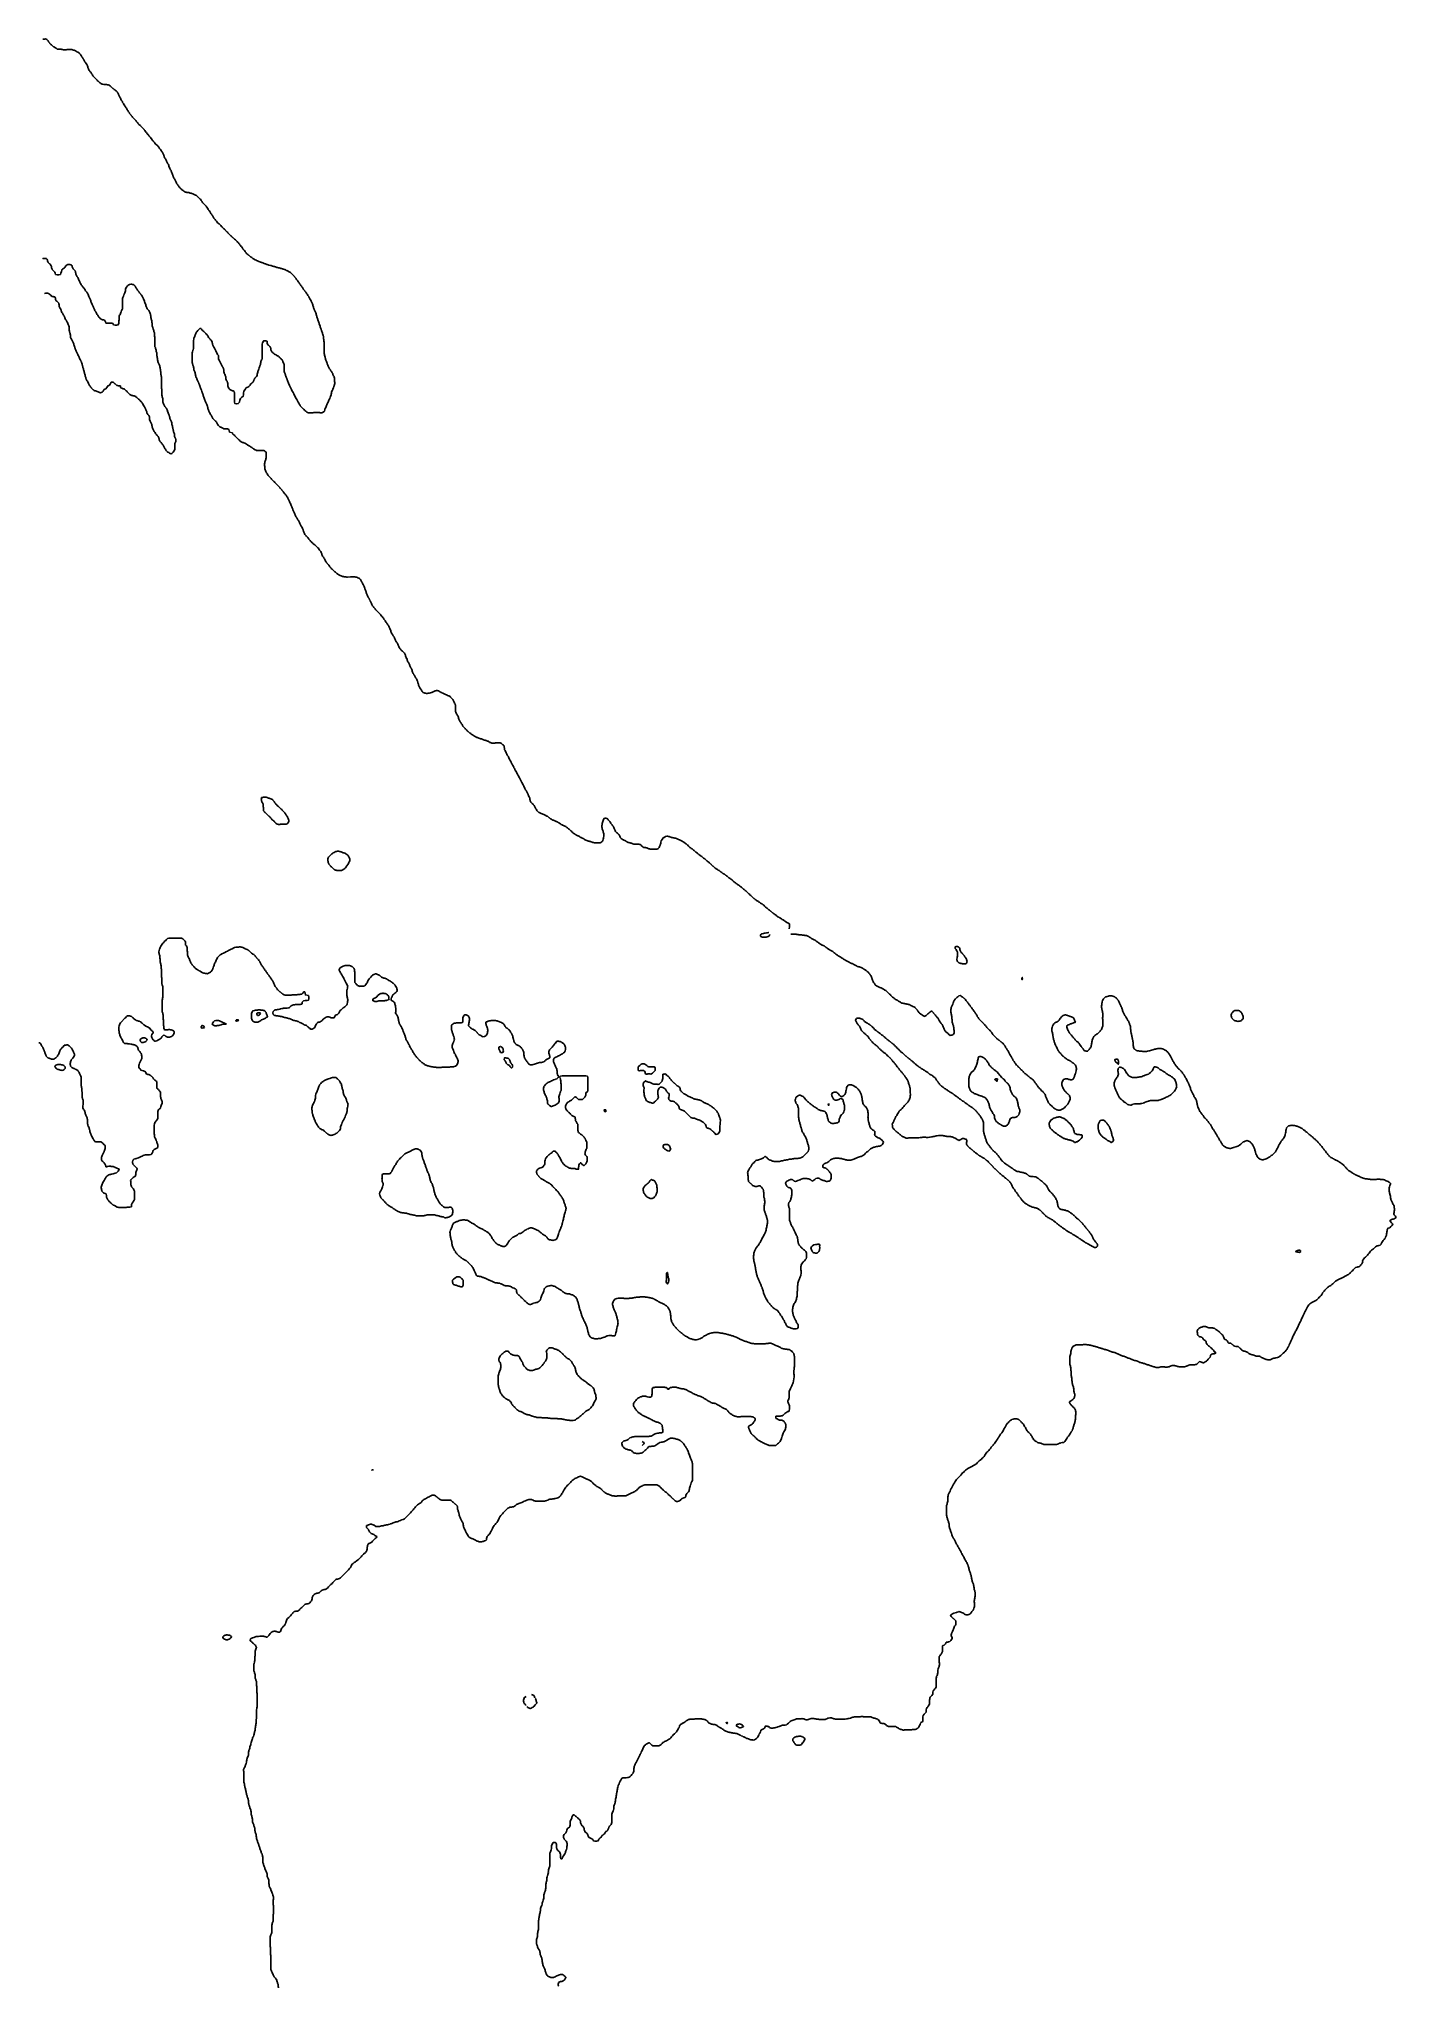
# Model space of a CAD drawing. Header units: inches. Extents: x 654597 to 662585, y 4606423 to 4617894.
import ezdxf

# ---------------------------------------------------------------- set-up
doc = ezdxf.new("R2010")
doc.units = ezdxf.units.IN
doc.header["$MEASUREMENT"] = 0
doc.layers.add('$DDT_AUDIT_GENERATED_(3E)', color=7, linetype='Continuous')
doc.layers.add('$DDT_AUDIT_GENERATED_(3F)', color=7, linetype='Continuous')

msp = doc.modelspace()

# ---------------------------------------------------------------- linework, layer by layer
at = {"layer": '$DDT_AUDIT_GENERATED_(3E)', "elevation": -150}
for points in [[(654619, 4617892), (654625, 4617893), (654630, 4617893), (654635, 4617894), (654640, 4617893), (654643, 4617891), (654646, 4617888), (654649, 4617885), (654651, 4617882), (654653, 4617879), (654654, 4617876), (654657, 4617873), (654661, 4617869), (654662, 4617867), (654664, 4617866), (654668, 4617862), (654671, 4617859), (654673, 4617857), (654675, 4617855), (654678, 4617852), (654682, 4617848), (654685, 4617847), (654688, 4617845), (654691, 4617843), (654694, 4617842), (654698, 4617839), (654702, 4617835), (654704, 4617834), (654706, 4617834), (654712, 4617834), (654716, 4617834), (654723, 4617834), (654727, 4617834), (654732, 4617832), (654736, 4617831), (654742, 4617830), (654747, 4617830), (654752, 4617830), (654758, 4617830), (654763, 4617831), (654768, 4617831), (654774, 4617831), (654779, 4617831), (654785, 4617831), (654790, 4617831), (654795, 4617830), (654800, 4617828), (654804, 4617827), (654809, 4617825), (654811, 4617824), (654813, 4617823), (654817, 4617821), (654821, 4617819), (654826, 4617817), (654830, 4617814), (654832, 4617813), (654833, 4617812), (654836, 4617808), (654840, 4617804), (654841, 4617802), (654843, 4617799), (654845, 4617796), (654848, 4617792), (654850, 4617789), (654853, 4617785), (654854, 4617783), (654856, 4617781), (654858, 4617776), (654861, 4617772), (654862, 4617770), (654864, 4617767), (654866, 4617764), (654868, 4617760), (654871, 4617756), (654874, 4617751), (654874, 4617750), (654875, 4617749), (654878, 4617744), (654880, 4617740), (654882, 4617735), (654884, 4617730), (654885, 4617728), (654885, 4617726), (654887, 4617722), (654889, 4617718), (654891, 4617713), (654893, 4617709), (654895, 4617707), (654896, 4617705), (654899, 4617701), (654902, 4617698), (654904, 4617694), (654906, 4617691), (654908, 4617688), (654909, 4617686), (654912, 4617682), (654915, 4617677), (654916, 4617675), (654918, 4617673), (654921, 4617670), (654925, 4617666), (654927, 4617665), (654928, 4617663), (654932, 4617660), (654935, 4617656), (654937, 4617654), (654939, 4617652), (654942, 4617648), (654945, 4617645), (654947, 4617643), (654950, 4617641), (654953, 4617638), (654957, 4617635), (654959, 4617633), (654961, 4617632), (654966, 4617630), (654970, 4617628), (654974, 4617627), (654980, 4617625), (654984, 4617625), (654990, 4617625), (654995, 4617625), (655001, 4617624), (655003, 4617624), (655005, 4617623), (655010, 4617621), (655013, 4617619), (655017, 4617617), (655021, 4617614), (655023, 4617612), (655024, 4617610), (655028, 4617607), (655032, 4617603), (655033, 4617602), (655035, 4617601), (655040, 4617597), (655044, 4617594), (655046, 4617593), (655047, 4617591), (655052, 4617588), (655055, 4617584), (655057, 4617582), (655058, 4617581), (655061, 4617576), (655063, 4617572), (655065, 4617569), (655066, 4617566), (655068, 4617563), (655070, 4617560), (655072, 4617555), (655074, 4617551), (655076, 4617548), (655077, 4617545), (655079, 4617542), (655080, 4617539), (655082, 4617534), (655085, 4617529), (655086, 4617527), (655088, 4617524), (655089, 4617520), (655091, 4617518), (655094, 4617514), (655097, 4617509), (655098, 4617508), (655099, 4617506), (655102, 4617501), (655104, 4617497), (655106, 4617494), (655109, 4617490), (655110, 4617488), (655112, 4617486), (655115, 4617482), (655117, 4617477), (655119, 4617475), (655120, 4617473), (655123, 4617469), (655125, 4617465), (655127, 4617462), (655130, 4617459), (655131, 4617456), (655133, 4617454), (655136, 4617450), (655139, 4617445), (655140, 4617443), (655141, 4617442), (655145, 4617438), (655148, 4617434), (655150, 4617432), (655152, 4617429), (655155, 4617426), (655158, 4617423), (655160, 4617421), (655162, 4617419), (655165, 4617416), (655168, 4617413), (655170, 4617410), (655173, 4617407), (655175, 4617404), (655177, 4617402), (655180, 4617398), (655183, 4617394), (655184, 4617392), (655185, 4617391), (655190, 4617387), (655194, 4617384), (655195, 4617382), (655197, 4617380), (655201, 4617377), (655204, 4617373), (655206, 4617371), (655207, 4617370), (655211, 4617366), (655215, 4617362), (655216, 4617360), (655217, 4617359), (655221, 4617355), (655224, 4617350), (655225, 4617348), (655227, 4617346), (655230, 4617343), (655232, 4617339), (655235, 4617336), (655237, 4617333), (655239, 4617331), (655241, 4617328), (655244, 4617324), (655247, 4617321), (655248, 4617319), (655250, 4617317), (655253, 4617313), (655257, 4617308), (655258, 4617307), (655259, 4617306), (655263, 4617301), (655266, 4617297), (655268, 4617295), (655269, 4617294), (655272, 4617290), (655275, 4617286), (655277, 4617284), (655279, 4617281), (655282, 4617278), (655284, 4617275), (655287, 4617272), (655290, 4617270), (655292, 4617267), (655295, 4617265), (655298, 4617262), (655300, 4617259), (655303, 4617256), (655305, 4617254), (655307, 4617250), (655311, 4617246), (655312, 4617244), (655313, 4617243), (655316, 4617238), (655319, 4617234), (655320, 4617231), (655322, 4617229), (655324, 4617225), (655326, 4617222), (655328, 4617218), (655330, 4617213), (655332, 4617211), (655333, 4617207), (655334, 4617204), (655335, 4617201), (655337, 4617196), (655339, 4617192), (655341, 4617188), (655343, 4617184), (655344, 4617182), (655345, 4617180), (655348, 4617175), (655350, 4617170), (655352, 4617167), (655354, 4617163), (655355, 4617161), (655356, 4617159), (655359, 4617154), (655361, 4617149), (655362, 4617145), (655364, 4617140), (655365, 4617139), (655366, 4617137), (655368, 4617132), (655370, 4617128), (655372, 4617124), (655375, 4617119), (655375, 4617117), (655376, 4617116), (655378, 4617111), (655380, 4617106), (655382, 4617102), (655383, 4617097), (655385, 4617094), (655386, 4617091), (655387, 4617087), (655388, 4617085), (655390, 4617080), (655392, 4617075), (655394, 4617071), (655396, 4617067), (655397, 4617065), (655398, 4617063), (655400, 4617059), (655403, 4617054), (655404, 4617050), (655407, 4617046), (655408, 4617044), (655409, 4617042), (655412, 4617038), (655415, 4617034), (655417, 4617031), (655418, 4617029), (655421, 4617026), (655423, 4617022), (655426, 4617019), (655428, 4617016), (655431, 4617014), (655433, 4617012), (655436, 4617009), (655439, 4617006), (655442, 4617004), (655445, 4617001), (655448, 4616999), (655450, 4616998), (655455, 4616995), (655460, 4616993), (655463, 4616992), (655467, 4616991), (655470, 4616990), (655473, 4616990), (655479, 4616990), (655483, 4616989), (655488, 4616987), (655493, 4616986), (655497, 4616984), (655502, 4616982), (655505, 4616981), (655508, 4616980), (655511, 4616979), (655515, 4616977), (655519, 4616975), (655524, 4616973), (655526, 4616971), (655528, 4616969), (655531, 4616966), (655535, 4616962), (655536, 4616960), (655538, 4616958), (655542, 4616955), (655545, 4616952), (655547, 4616950), (655549, 4616948), (655552, 4616943), (655555, 4616939), (655556, 4616937), (655557, 4616936), (655560, 4616931), (655563, 4616928), (655565, 4616925), (655567, 4616923), (655571, 4616920), (655574, 4616917), (655576, 4616915), (655578, 4616913), (655581, 4616910), (655584, 4616906), (655586, 4616903), (655589, 4616897), (655591, 4616895), (655594, 4616891), (655597, 4616886), (655598, 4616884), (655600, 4616882), (655603, 4616879), (655605, 4616875), (655607, 4616871), (655609, 4616867), (655610, 4616865), (655612, 4616863), (655615, 4616859), (655618, 4616854), (655619, 4616852), (655621, 4616850), (655623, 4616846), (655625, 4616843), (655627, 4616839), (655630, 4616835), (655632, 4616833), (655634, 4616832), (655637, 4616828), (655641, 4616824), (655642, 4616822), (655643, 4616821), (655646, 4616816), (655649, 4616812), (655651, 4616810), (655653, 4616808), (655657, 4616805), (655661, 4616802), (655663, 4616800), (655664, 4616799), (655668, 4616795), (655671, 4616791), (655673, 4616789), (655675, 4616788), (655678, 4616784), (655682, 4616781), (655684, 4616779), (655685, 4616777), (655689, 4616774), (655693, 4616770), (655695, 4616769), (655696, 4616767), (655700, 4616763), (655703, 4616759), (655705, 4616758), (655706, 4616756), (655709, 4616752), (655713, 4616749), (655715, 4616746), (655717, 4616744), (655720, 4616741), (655724, 4616738), (655726, 4616736), (655728, 4616735), (655731, 4616731), (655735, 4616728), (655737, 4616726), (655739, 4616725), (655743, 4616721), (655747, 4616717), (655748, 4616716), (655749, 4616715), (655754, 4616711), (655758, 4616707), (655759, 4616706), (655760, 4616705), (655764, 4616701), (655768, 4616696), (655770, 4616695), (655771, 4616694), (655774, 4616690), (655777, 4616686), (655779, 4616683), (655781, 4616681), (655784, 4616678), (655786, 4616674), (655789, 4616672), (655791, 4616668), (655793, 4616666), (655795, 4616663), (655798, 4616659), (655801, 4616655), (655802, 4616653), (655803, 4616652), (655806, 4616648), (655810, 4616643), (655811, 4616641), (655813, 4616639), (655816, 4616636), (655819, 4616632), (655821, 4616630), (655823, 4616628), (655827, 4616625), (655831, 4616622), (655833, 4616621), (655834, 4616619), (655839, 4616616), (655843, 4616612), (655844, 4616611), (655846, 4616610), (655850, 4616607), (655854, 4616604), (655857, 4616602), (655859, 4616600), (655863, 4616598), (655866, 4616596), (655870, 4616593), (655875, 4616591), (655876, 4616590), (655878, 4616589), (655883, 4616587), (655887, 4616586), (655892, 4616584), (655897, 4616582), (655900, 4616581), (655904, 4616580), (655907, 4616578), (655909, 4616578), (655914, 4616576), (655919, 4616574), (655923, 4616572), (655928, 4616571), (655931, 4616570), (655934, 4616569), (655938, 4616567), (655941, 4616566), (655946, 4616565), (655951, 4616563), (655961, 4616560), (655964, 4616560), (655967, 4616558), (655971, 4616557), (655973, 4616557), (655979, 4616555), (655983, 4616554), (655987, 4616553), (655989, 4616552), (655993, 4616551), (655997, 4616549), (656002, 4616548), (656004, 4616548), (656006, 4616547), (656011, 4616546), (656016, 4616545), (656021, 4616543), (656025, 4616542), (656030, 4616541), (656035, 4616539), (656038, 4616538), (656041, 4616537), (656045, 4616536), (656048, 4616535), (656052, 4616532), (656057, 4616531), (656060, 4616529), (656064, 4616527), (656066, 4616525), (656069, 4616524), (656073, 4616521), (656078, 4616519), (656080, 4616517), (656082, 4616515), (656085, 4616512), (656089, 4616508), (656090, 4616507), (656092, 4616505), (656096, 4616501), (656099, 4616498), (656101, 4616496), (656102, 4616494), (656106, 4616490), (656109, 4616485), (656110, 4616484), (656111, 4616482), (656114, 4616478), (656117, 4616474), (656119, 4616472), (656121, 4616469), (656123, 4616466), (656125, 4616463), (656128, 4616459), (656131, 4616454), (656132, 4616453), (656133, 4616451), (656136, 4616447), (656139, 4616443), (656141, 4616440), (656143, 4616438), (656145, 4616435), (656148, 4616432), (656150, 4616428), (656153, 4616423), (656154, 4616422), (656155, 4616420), (656158, 4616416), (656162, 4616411), (656163, 4616410), (656165, 4616408), (656167, 4616404), (656170, 4616400), (656172, 4616397), (656174, 4616394), (656176, 4616391), (656178, 4616389), (656180, 4616384), (656183, 4616380), (656185, 4616378), (656186, 4616376), (656188, 4616372), (656190, 4616368), (656192, 4616364), (656195, 4616359), (656196, 4616358), (656197, 4616356), (656199, 4616351), (656201, 4616347), (656203, 4616343), (656205, 4616338), (656206, 4616336), (656207, 4616334), (656209, 4616329), (656210, 4616326), (656212, 4616321), (656213, 4616316), (656214, 4616312), (656216, 4616307), (656217, 4616305), (656218, 4616302), (656219, 4616298), (656221, 4616294), (656223, 4616289), (656224, 4616285), (656226, 4616281), (656228, 4616276), (656228, 4616274), (656229, 4616272), (656230, 4616267), (656232, 4616262), (656233, 4616258), (656235, 4616253), (656236, 4616249), (656238, 4616243), (656239, 4616242), (656239, 4616240), (656241, 4616235), (656242, 4616231), (656244, 4616226), (656246, 4616221), (656247, 4616217), (656249, 4616212), (656250, 4616211), (656250, 4616209), (656252, 4616203), (656253, 4616199), (656255, 4616194), (656256, 4616190), (656258, 4616186), (656259, 4616181), (656260, 4616179), (656261, 4616177), (656263, 4616172), (656264, 4616168), (656266, 4616163), (656267, 4616158), (656268, 4616154), (656270, 4616149), (656270, 4616147), (656271, 4616144), (656271, 4616139), (656272, 4616135), (656272, 4616129), (656273, 4616125), (656274, 4616119), (656274, 4616115), (656275, 4616109), (656275, 4616104), (656276, 4616099), (656276, 4616094), (656276, 4616089), (656276, 4616084), (656276, 4616078), (656276, 4616073), (656275, 4616067), (656275, 4616062), (656275, 4616057), (656275, 4616052), (656276, 4616047), (656276, 4616042), (656277, 4616037), (656278, 4616032), (656279, 4616027), (656281, 4616022), (656281, 4616020), (656282, 4616018), (656283, 4616013), (656284, 4616009), (656286, 4616004), (656287, 4616000), (656289, 4615995), (656291, 4615990), (656292, 4615989), (656293, 4615987), (656294, 4615982), (656296, 4615978), (656297, 4615973), (656299, 4615968), (656301, 4615965), (656303, 4615962), (656304, 4615959), (656306, 4615956), (656308, 4615952), (656312, 4615948), (656313, 4615946), (656314, 4615944), (656316, 4615940), (656319, 4615936), (656321, 4615932), (656323, 4615928), (656325, 4615926), (656326, 4615924), (656327, 4615919), (656329, 4615915), (656331, 4615911), (656334, 4615907), (656335, 4615905), (656335, 4615903), (656336, 4615897), (656337, 4615892), (656337, 4615887), (656337, 4615882), (656337, 4615877), (656338, 4615872), (656338, 4615866), (656337, 4615861), (656335, 4615854), (656334, 4615852), (656333, 4615849), (656330, 4615841), (656327, 4615834), (656326, 4615830), (656324, 4615826), (656321, 4615821), (656320, 4615816), (656319, 4615810), (656318, 4615804), (656317, 4615798), (656314, 4615791), (656313, 4615789), (656312, 4615786), (656309, 4615778), (656306, 4615771), (656304, 4615767), (656302, 4615763), (656299, 4615757), (656296, 4615751), (656294, 4615746), (656292, 4615741), (656290, 4615736), (656288, 4615731), (656285, 4615725), (656282, 4615718), (656280, 4615714), (656279, 4615711), (656277, 4615704), (656270, 4615697), (656262, 4615694), (656258, 4615694), (656252, 4615694), (656248, 4615695), (656242, 4615695), (656237, 4615695), (656226, 4615695), (656220, 4615695), (656216, 4615695), (656209, 4615694), (656205, 4615694), (656199, 4615694), (656194, 4615694), (656188, 4615694), (656184, 4615694), (656178, 4615695), (656174, 4615697), (656171, 4615700), (656167, 4615703), (656165, 4615705), (656163, 4615707), (656160, 4615710), (656156, 4615714), (656154, 4615715), (656153, 4615717), (656149, 4615721), (656145, 4615724), (656143, 4615726), (656142, 4615727), (656139, 4615731), (656135, 4615735), (656134, 4615737), (656132, 4615740), (656130, 4615743), (656128, 4615747), (656126, 4615751), (656123, 4615756), (656122, 4615758), (656121, 4615760), (656119, 4615764), (656117, 4615768), (656115, 4615772), (656112, 4615777), (656111, 4615778), (656110, 4615780), (656108, 4615785), (656106, 4615788), (656104, 4615793), (656100, 4615799), (656097, 4615805), (656095, 4615809), (656093, 4615813), (656090, 4615818), (656089, 4615820), (656088, 4615821), (656083, 4615830), (656082, 4615834), (656079, 4615838), (656078, 4615840), (656077, 4615842), (656075, 4615847), (656073, 4615851), (656071, 4615855), (656069, 4615860), (656068, 4615862), (656064, 4615873), (656062, 4615878), (656060, 4615883), (656059, 4615886), (656058, 4615890), (656057, 4615893), (656056, 4615895), (656054, 4615900), (656052, 4615904), (656051, 4615909), (656049, 4615914), (656048, 4615917), (656047, 4615920), (656046, 4615924), (656045, 4615926), (656043, 4615931), (656041, 4615936), (656041, 4615941), (656041, 4615946), (656041, 4615951), (656040, 4615957), (656040, 4615962), (656040, 4615967), (656040, 4615972), (656040, 4615977), (656038, 4615982), (656037, 4615987), (656036, 4615988), (656036, 4615989), (656035, 4615990), (656033, 4615995), (656032, 4616000), (656029, 4616004), (656026, 4616007), (656025, 4616009), (656023, 4616011), (656019, 4616014), (656015, 4616018), (656014, 4616019), (656012, 4616021), (656008, 4616024), (656005, 4616028), (656002, 4616029), (655998, 4616031), (655995, 4616032), (655993, 4616034), (655988, 4616036), (655984, 4616039), (655982, 4616040), (655979, 4616042), (655976, 4616045), (655973, 4616048), (655970, 4616050), (655968, 4616052), (655965, 4616056), (655963, 4616061), (655962, 4616065), (655962, 4616071), (655962, 4616073), (655961, 4616075), (655959, 4616080), (655956, 4616084), (655954, 4616086), (655951, 4616089), (655948, 4616091), (655945, 4616094), (655943, 4616098), (655941, 4616103), (655940, 4616107), (655940, 4616113), (655940, 4616115), (655939, 4616116), (655933, 4616117), (655928, 4616117), (655922, 4616118), (655919, 4616117), (655917, 4616115), (655916, 4616112), (655912, 4616105), (655911, 4616098), (655910, 4616093), (655910, 4616087), (655910, 4616077), (655911, 4616066), (655911, 4616061), (655911, 4616056), (655911, 4616051), (655911, 4616045), (655911, 4616024), (655911, 4616019), (655910, 4616013), (655910, 4616009), (655908, 4616005), (655906, 4616000), (655904, 4615995), (655903, 4615989), (655902, 4615983), (655901, 4615977), (655898, 4615970), (655897, 4615968), (655896, 4615965), (655894, 4615958), (655891, 4615951), (655890, 4615946), (655887, 4615940), (655886, 4615936), (655885, 4615933), (655883, 4615926), (655882, 4615921), (655881, 4615914), (655877, 4615908), (655873, 4615903), (655867, 4615897), (655865, 4615894), (655864, 4615891), (655861, 4615883), (655858, 4615876), (655857, 4615873), (655854, 4615871), (655850, 4615868), (655845, 4615865), (655843, 4615862), (655840, 4615857), (655837, 4615852), (655833, 4615849), (655827, 4615845), (655821, 4615842), (655814, 4615839), (655810, 4615831), (655804, 4615820), (655802, 4615809), (655802, 4615799), (655800, 4615791), (655791, 4615786), (655783, 4615778), (655780, 4615767), (655778, 4615757), (655770, 4615748), (655759, 4615746), (655751, 4615748), (655748, 4615757), (655748, 4615809), (655747, 4615818), (655741, 4615822), (655737, 4615823), (655733, 4615825), (655728, 4615827), (655724, 4615828), (655721, 4615830), (655718, 4615832), (655716, 4615834), (655714, 4615838), (655712, 4615841), (655710, 4615846), (655709, 4615851), (655708, 4615855), (655708, 4615861), (655708, 4615866), (655707, 4615871), (655706, 4615874), (655705, 4615876), (655704, 4615880), (655702, 4615884), (655700, 4615888), (655698, 4615893), (655698, 4615897), (655697, 4615903), (655697, 4615907), (655695, 4615910), (655694, 4615913), (655693, 4615916), (655691, 4615921), (655688, 4615925), (655687, 4615929), (655686, 4615935), (655686, 4615939), (655686, 4615945), (655685, 4615948), (655684, 4615950), (655683, 4615954), (655681, 4615958), (655679, 4615962), (655676, 4615967), (655675, 4615969), (655674, 4615972), (655672, 4615976), (655670, 4615979), (655668, 4615983), (655665, 4615988), (655664, 4615990), (655663, 4615992), (655661, 4615996), (655659, 4616000), (655657, 4616004), (655654, 4616009), (655653, 4616013), (655653, 4616019), (655653, 4616023), (655653, 4616029), (655653, 4616031), (655652, 4616033), (655649, 4616037), (655645, 4616046), (655642, 4616050), (655642, 4616052), (655641, 4616053), (655638, 4616058), (655636, 4616062), (655634, 4616066), (655632, 4616071), (655631, 4616072), (655630, 4616074), (655627, 4616079), (655625, 4616083), (655623, 4616087), (655621, 4616092), (655620, 4616094), (655619, 4616096), (655618, 4616101), (655617, 4616105), (655616, 4616110), (655614, 4616115), (655612, 4616118), (655610, 4616121), (655607, 4616123), (655604, 4616126), (655602, 4616129), (655599, 4616132), (655598, 4616135), (655596, 4616137), (655594, 4616142), (655591, 4616146), (655590, 4616149), (655588, 4616152), (655585, 4616155), (655582, 4616157), (655580, 4616160), (655578, 4616162), (655575, 4616165), (655572, 4616168), (655569, 4616170), (655567, 4616172), (655564, 4616175), (655561, 4616178), (655558, 4616180), (655556, 4616182), (655553, 4616186), (655549, 4616189), (655547, 4616191), (655546, 4616191), (655542, 4616188), (655536, 4616182), (655532, 4616177), (655526, 4616171), (655523, 4616168), (655522, 4616165), (655518, 4616157), (655516, 4616150), (655515, 4616147), (655514, 4616143), (655511, 4616137), (655509, 4616132), (655508, 4616126), (655507, 4616120), (655507, 4616115), (655507, 4616109), (655507, 4616104), (655507, 4616098), (655507, 4616094), (655507, 4616088), (655507, 4616083), (655506, 4616077), (655506, 4616072), (655504, 4616065), (655503, 4616063), (655502, 4616060), (655500, 4616053), (655498, 4616047), (655498, 4616042), (655498, 4616036), (655498, 4616031), (655498, 4616026), (655498, 4616021), (655498, 4616015), (655498, 4616005), (655499, 4616000), (655499, 4615995), (655499, 4615989), (655500, 4615984), (655501, 4615979), (655502, 4615977), (655503, 4615974), (655505, 4615970), (655507, 4615967), (655507, 4615962), (655508, 4615957), (655508, 4615952), (655509, 4615947), (655511, 4615943), (655513, 4615938), (655514, 4615936), (655515, 4615935), (655516, 4615929), (655517, 4615925), (655518, 4615919), (655519, 4615915), (655520, 4615910), (655521, 4615905), (655523, 4615902), (655524, 4615899), (655526, 4615896), (655527, 4615893), (655529, 4615888), (655531, 4615884), (655533, 4615880), (655535, 4615876), (655536, 4615874), (655539, 4615866), (655540, 4615862), (655542, 4615858), (655544, 4615853), (655545, 4615850), (655546, 4615846), (655547, 4615843), (655548, 4615840), (655550, 4615835), (655551, 4615831), (655553, 4615826), (655556, 4615819), (655557, 4615816), (655558, 4615812), (655559, 4615809), (655561, 4615804), (655563, 4615799), (655564, 4615795), (655566, 4615790), (655567, 4615788), (655568, 4615786), (655572, 4615773), (655574, 4615768), (655576, 4615764), (655577, 4615759), (655578, 4615757), (655579, 4615755), (655581, 4615750), (655584, 4615746), (655586, 4615742), (655588, 4615737), (655588, 4615736), (655589, 4615734), (655590, 4615728), (655591, 4615724), (655592, 4615719), (655594, 4615715), (655595, 4615710), (655597, 4615705), (655598, 4615702), (655599, 4615699), (655601, 4615696), (655603, 4615693), (655605, 4615688), (655607, 4615684), (655609, 4615682), (655610, 4615680), (655613, 4615676), (655615, 4615672), (655617, 4615668), (655619, 4615663), (655620, 4615661), (655621, 4615660), (655625, 4615656), (655629, 4615652), (655630, 4615651), (655632, 4615649), (655636, 4615645), (655640, 4615642), (655641, 4615640), (655642, 4615638), (655645, 4615634), (655646, 4615630), (655649, 4615626), (655652, 4615621), (655652, 4615620), (655653, 4615618), (655658, 4615614), (655662, 4615611), (655665, 4615610), (655668, 4615609), (655672, 4615608), (655675, 4615606), (655679, 4615603), (655686, 4615600), (655695, 4615599), (655706, 4615599), (655714, 4615596), (655716, 4615588), (655719, 4615580), (655736, 4615575), (655739, 4615568), (655744, 4615563), (655748, 4615561), (655750, 4615558), (655752, 4615556), (655755, 4615552), (655771, 4615537), (655777, 4615532), (655780, 4615529), (655782, 4615526), (655785, 4615525), (655788, 4615523), (655792, 4615521), (655796, 4615519), (655801, 4615518), (655804, 4615516), (655808, 4615514), (655811, 4615513), (655813, 4615512), (655818, 4615509), (655825, 4615505), (655827, 4615503), (655830, 4615501), (655834, 4615499), (655838, 4615497), (655842, 4615494), (655844, 4615493), (655846, 4615492), (655850, 4615489), (655855, 4615486), (655857, 4615485), (655860, 4615482), (655863, 4615480), (655866, 4615478), (655870, 4615475), (655875, 4615473), (655876, 4615472), (655878, 4615472), (655884, 4615472), (655887, 4615472), (655889, 4615472), (655896, 4615472), (655900, 4615472), (655906, 4615472), (655909, 4615472), (655913, 4615472), (655917, 4615471), (655920, 4615471), (655925, 4615469), (655929, 4615466), (655932, 4615464), (655934, 4615461), (655934, 4615456), (655934, 4615451), (655934, 4615445), (655934, 4615440), (655934, 4615435), (655934, 4615429), (655933, 4615423), (655932, 4615419), (655930, 4615414), (655928, 4615409), (655927, 4615405), (655926, 4615399), (655925, 4615393), (655925, 4615388), (655925, 4615383), (655926, 4615378), (655926, 4615373), (655926, 4615367), (655927, 4615363), (655929, 4615357), (655929, 4615356), (655930, 4615354), (655933, 4615349), (655935, 4615345), (655937, 4615341), (655940, 4615336), (655940, 4615335), (655941, 4615334), (655944, 4615329), (655947, 4615325), (655949, 4615323), (655951, 4615320), (655954, 4615317), (655957, 4615314), (655959, 4615312), (655962, 4615309), (655964, 4615306), (655966, 4615303), (655969, 4615300), (655972, 4615297), (655974, 4615295), (655977, 4615292), (655980, 4615290), (655983, 4615287), (655985, 4615284), (655988, 4615282), (655990, 4615279), (655993, 4615276), (655996, 4615274), (655998, 4615271), (656001, 4615268), (656004, 4615265), (656006, 4615263), (656008, 4615261), (656011, 4615257), (656014, 4615253), (656015, 4615251), (656017, 4615250), (656021, 4615246), (656025, 4615242), (656026, 4615240), (656027, 4615239), (656031, 4615235), (656034, 4615230), (656035, 4615229), (656036, 4615228), (656037, 4615227), (656043, 4615219), (656045, 4615217), (656047, 4615214), (656049, 4615211), (656052, 4615208), (656054, 4615205), (656057, 4615201), (656058, 4615199), (656060, 4615197), (656062, 4615192), (656064, 4615188), (656066, 4615184), (656068, 4615180), (656069, 4615178), (656070, 4615176), (656072, 4615171), (656074, 4615166), (656076, 4615162), (656079, 4615155), (656079, 4615153), (656081, 4615149), (656083, 4615145), (656085, 4615140), (656087, 4615135), (656088, 4615133), (656090, 4615130), (656091, 4615126), (656092, 4615123), (656094, 4615118), (656096, 4615114), (656098, 4615110), (656100, 4615106), (656101, 4615104), (656102, 4615102), (656104, 4615097), (656106, 4615093), (656108, 4615088), (656110, 4615083), (656111, 4615082), (656112, 4615080), (656115, 4615076), (656117, 4615072), (656119, 4615068), (656121, 4615064), (656123, 4615062), (656124, 4615060), (656126, 4615055), (656128, 4615051), (656130, 4615047), (656132, 4615042), (656133, 4615040), (656134, 4615039), (656137, 4615034), (656139, 4615030), (656141, 4615027), (656143, 4615024), (656145, 4615021), (656146, 4615018), (656148, 4615013), (656150, 4615009), (656152, 4615005), (656153, 4615001), (656154, 4614999), (656155, 4614996), (656157, 4614991), (656159, 4614987), (656161, 4614983), (656163, 4614978), (656164, 4614976), (656165, 4614975), (656169, 4614970), (656172, 4614966), (656174, 4614965), (656175, 4614963), (656179, 4614959), (656181, 4614956), (656183, 4614953), (656185, 4614950), (656188, 4614947), (656190, 4614945), (656193, 4614942), (656196, 4614939), (656198, 4614936), (656201, 4614934), (656203, 4614931), (656206, 4614928), (656209, 4614926), (656212, 4614923), (656215, 4614921), (656217, 4614918), (656221, 4614916), (656224, 4614913), (656226, 4614911), (656228, 4614909), (656231, 4614906), (656235, 4614903), (656237, 4614901), (656239, 4614899), (656242, 4614896), (656245, 4614892), (656247, 4614889), (656249, 4614886), (656251, 4614884), (656253, 4614881), (656256, 4614877), (656258, 4614872), (656259, 4614870), (656260, 4614867), (656262, 4614863), (656263, 4614859), (656265, 4614855), (656267, 4614850), (656269, 4614847), (656271, 4614844), (656273, 4614841), (656274, 4614839), (656277, 4614835), (656280, 4614830), (656281, 4614828), (656282, 4614826), (656283, 4614821), (656285, 4614818), (656288, 4614814), (656291, 4614810), (656293, 4614808), (656294, 4614807), (656298, 4614803), (656302, 4614799), (656303, 4614798), (656304, 4614796), (656307, 4614791), (656310, 4614787), (656312, 4614785), (656314, 4614783), (656317, 4614779), (656320, 4614776), (656322, 4614774), (656324, 4614772), (656327, 4614769), (656331, 4614766), (656333, 4614764), (656335, 4614761), (656338, 4614758), (656342, 4614755), (656344, 4614753), (656346, 4614751), (656350, 4614748), (656354, 4614745), (656356, 4614744), (656357, 4614743), (656362, 4614740), (656366, 4614738), (656370, 4614736), (656375, 4614734), (656377, 4614733), (656379, 4614733), (656384, 4614731), (656389, 4614730), (656394, 4614729), (656399, 4614728), (656404, 4614728), (656409, 4614727), (656414, 4614727), (656430, 4614728), (656436, 4614728), (656441, 4614728), (656446, 4614728), (656452, 4614728), (656457, 4614728), (656462, 4614727), (656466, 4614726), (656472, 4614724), (656474, 4614723), (656475, 4614723), (656480, 4614720), (656484, 4614718), (656487, 4614715), (656489, 4614713), (656492, 4614709), (656494, 4614705), (656495, 4614703), (656496, 4614701), (656498, 4614696), (656501, 4614692), (656502, 4614688), (656505, 4614684), (656506, 4614682), (656507, 4614680), (656509, 4614675), (656511, 4614671), (656513, 4614666), (656515, 4614661), (656516, 4614659), (656516, 4614657), (656518, 4614653), (656519, 4614649), (656521, 4614644), (656523, 4614639), (656524, 4614636), (656526, 4614631), (656527, 4614629), (656528, 4614627), (656529, 4614622), (656531, 4614617), (656533, 4614613), (656535, 4614608), (656536, 4614606), (656537, 4614604), (656540, 4614600), (656541, 4614596), (656544, 4614592), (656547, 4614585), (656548, 4614583), (656550, 4614579), (656552, 4614575), (656554, 4614571), (656557, 4614566), (656558, 4614564), (656559, 4614562), (656561, 4614558), (656564, 4614554), (656566, 4614551), (656569, 4614548), (656571, 4614546), (656573, 4614543), (656576, 4614539), (656579, 4614535), (656580, 4614534), (656581, 4614532), (656585, 4614528), (656589, 4614524), (656591, 4614523), (656592, 4614522), (656596, 4614518), (656600, 4614514), (656602, 4614513), (656603, 4614511), (656607, 4614507), (656610, 4614503), (656611, 4614501), (656612, 4614500), (656616, 4614495), (656619, 4614492), (656621, 4614489), (656623, 4614487), (656625, 4614484), (656627, 4614480), (656630, 4614477), (656633, 4614473), (656634, 4614471), (656635, 4614469), (656638, 4614464), (656640, 4614460), (656642, 4614458), (656644, 4614455), (656646, 4614452), (656649, 4614449), (656651, 4614445), (656654, 4614441), (656655, 4614439), (656656, 4614437), (656658, 4614432), (656661, 4614428), (656662, 4614424), (656664, 4614419), (656665, 4614417), (656666, 4614416), (656668, 4614410), (656669, 4614406), (656671, 4614402), (656673, 4614397), (656674, 4614394), (656676, 4614391), (656678, 4614388), (656680, 4614385), (656682, 4614381), (656686, 4614377), (656687, 4614375), (656687, 4614374), (656689, 4614369), (656691, 4614364), (656693, 4614360), (656695, 4614355), (656696, 4614353), (656697, 4614350), (656700, 4614347), (656702, 4614343), (656705, 4614340), (656707, 4614336), (656709, 4614334), (656710, 4614332), (656712, 4614327), (656713, 4614323), (656715, 4614318), (656717, 4614313), (656718, 4614311), (656719, 4614310), (656722, 4614306), (656725, 4614302), (656727, 4614299), (656729, 4614297), (656732, 4614294), (656736, 4614291), (656738, 4614289), (656740, 4614287), (656743, 4614284), (656746, 4614280), (656748, 4614278), (656750, 4614275), (656752, 4614272), (656754, 4614269), (656755, 4614264), (656761, 4614248), (656762, 4614247), (656764, 4614242), (656765, 4614238), (656767, 4614233), (656769, 4614228), (656770, 4614226), (656772, 4614224), (656774, 4614220), (656776, 4614217), (656778, 4614212), (656780, 4614207), (656781, 4614204), (656782, 4614201), (656784, 4614198), (656785, 4614195), (656788, 4614191), (656790, 4614186), (656791, 4614182), (656793, 4614177), (656793, 4614175), (656794, 4614173), (656796, 4614168), (656798, 4614164), (656800, 4614160), (656803, 4614155), (656803, 4614153), (656804, 4614152), (656807, 4614147), (656809, 4614143), (656811, 4614140), (656814, 4614135), (656815, 4614133), (656816, 4614132), (656819, 4614127), (656821, 4614123), (656823, 4614119), (656825, 4614115), (656826, 4614113), (656827, 4614110), (656828, 4614105), (656830, 4614101), (656831, 4614096), (656832, 4614091), (656834, 4614087), (656835, 4614082), (656836, 4614080), (656837, 4614079), (656839, 4614074), (656842, 4614070), (656844, 4614067), (656846, 4614064), (656849, 4614061), (656851, 4614058), (656853, 4614054), (656856, 4614049), (656857, 4614048), (656858, 4614047), (656864, 4614045), (656868, 4614044), (656873, 4614043), (656878, 4614042), (656883, 4614042), (656889, 4614043), (656894, 4614043), (656901, 4614045), (656908, 4614047), (656910, 4614048), (656913, 4614049), (656921, 4614053), (656929, 4614057), (656933, 4614058), (656938, 4614059), (656942, 4614059), (656943, 4614059), (656944, 4614058), (656949, 4614057), (656953, 4614055), (656957, 4614052), (656962, 4614049), (656963, 4614048), (656965, 4614047), (656974, 4614043), (656978, 4614041), (656983, 4614039), (656985, 4614038), (656987, 4614037), (656991, 4614035), (656996, 4614033), (657000, 4614031), (657005, 4614028), (657007, 4614028), (657009, 4614027), (657013, 4614025), (657017, 4614023), (657020, 4614020), (657024, 4614017), (657026, 4614015), (657028, 4614013), (657031, 4614009), (657033, 4614006), (657035, 4614002), (657038, 4613998), (657039, 4613996), (657040, 4613994), (657042, 4613990), (657044, 4613985), (657046, 4613981), (657047, 4613976), (657048, 4613972), (657049, 4613966), (657049, 4613964), (657049, 4613962), (657049, 4613956), (657049, 4613951), (657049, 4613945), (657049, 4613941), (657049, 4613935), (657050, 4613931), (657053, 4613926), (657055, 4613922), (657057, 4613919), (657059, 4613916), (657061, 4613913), (657062, 4613910), (657064, 4613906), (657066, 4613901), (657067, 4613897), (657069, 4613891), (657070, 4613889), (657071, 4613887), (657073, 4613883), (657075, 4613879), (657077, 4613875), (657080, 4613870), (657080, 4613869), (657082, 4613867), (657085, 4613863), (657088, 4613859), (657090, 4613856), (657091, 4613853), (657093, 4613850), (657095, 4613847), (657098, 4613843), (657101, 4613840), (657103, 4613838), (657104, 4613836), (657108, 4613833), (657112, 4613829), (657113, 4613827), (657115, 4613826), (657118, 4613822), (657122, 4613818), (657124, 4613817), (657126, 4613815), (657130, 4613812), (657134, 4613809), (657136, 4613808), (657139, 4613806), (657142, 4613803), (657149, 4613799), (657153, 4613796), (657155, 4613795), (657156, 4613793), (657161, 4613790), (657165, 4613788), (657168, 4613786), (657171, 4613785), (657175, 4613783), (657178, 4613782), (657183, 4613780), (657187, 4613779), (657192, 4613777), (657197, 4613775), (657199, 4613775), (657201, 4613774), (657206, 4613772), (657209, 4613770), (657214, 4613769), (657219, 4613767), (657223, 4613766), (657228, 4613764), (657231, 4613764), (657233, 4613763), (657238, 4613762), (657242, 4613761), (657247, 4613758), (657250, 4613754), (657252, 4613753), (657252, 4613753), (657254, 4613753), (657259, 4613751), (657263, 4613750), (657269, 4613750), (657274, 4613750), (657280, 4613750), (657284, 4613751), (657291, 4613751), (657312, 4613751), (657316, 4613750), (657320, 4613747), (657324, 4613743), (657325, 4613742), (657327, 4613740), (657331, 4613737), (657335, 4613733), (657336, 4613730), (657336, 4613724), (657337, 4613722), (657337, 4613719), (657337, 4613713), (657338, 4613710), (657342, 4613706), (657344, 4613701), (657346, 4613698), (657347, 4613693), (657348, 4613691), (657349, 4613689), (657351, 4613684), (657354, 4613679), (657355, 4613676), (657358, 4613672), (657359, 4613670), (657360, 4613668), (657362, 4613663), (657365, 4613658), (657366, 4613655), (657368, 4613652), (657370, 4613649), (657371, 4613647), (657374, 4613642), (657376, 4613637), (657377, 4613635), (657381, 4613628), (657382, 4613626), (657385, 4613621), (657387, 4613617), (657390, 4613611), (657392, 4613608), (657393, 4613605), (657396, 4613600), (657398, 4613596), (657399, 4613593), (657401, 4613591), (657405, 4613584), (657407, 4613579), (657409, 4613575), (657410, 4613573), (657414, 4613566), (657416, 4613563), (657418, 4613558), (657421, 4613554), (657421, 4613552), (657425, 4613546), (657427, 4613542), (657429, 4613538), (657432, 4613533), (657432, 4613531), (657433, 4613530), (657436, 4613525), (657438, 4613521), (657440, 4613517), (657443, 4613512), (657443, 4613511), (657444, 4613509), (657447, 4613504), (657449, 4613500), (657451, 4613496), (657454, 4613490), (657455, 4613488), (657457, 4613483), (657459, 4613478), (657461, 4613474), (657464, 4613470), (657465, 4613469), (657466, 4613467), (657469, 4613462), (657471, 4613458), (657473, 4613455), (657475, 4613451), (657476, 4613449), (657477, 4613446), (657479, 4613441), (657481, 4613436), (657483, 4613433), (657485, 4613429), (657487, 4613427), (657487, 4613424), (657487, 4613418), (657488, 4613414), (657489, 4613409), (657491, 4613405), (657493, 4613402), (657496, 4613399), (657499, 4613397), (657501, 4613394), (657504, 4613392), (657507, 4613389), (657509, 4613386), (657511, 4613383), (657513, 4613379), (657516, 4613374), (657517, 4613372), (657518, 4613370), (657520, 4613366), (657522, 4613362), (657525, 4613358), (657527, 4613353), (657528, 4613352), (657529, 4613351), (657534, 4613347), (657538, 4613343), (657540, 4613342), (657542, 4613341), (657546, 4613339), (657550, 4613337), (657554, 4613335), (657559, 4613333), (657562, 4613332), (657568, 4613329), (657572, 4613327), (657576, 4613325), (657581, 4613323), (657583, 4613322), (657586, 4613320), (657590, 4613319), (657593, 4613317), (657596, 4613314), (657600, 4613310), (657602, 4613309), (657604, 4613307), (657608, 4613304), (657613, 4613301), (657615, 4613300), (657617, 4613299), (657621, 4613297), (657625, 4613296), (657629, 4613294), (657634, 4613292), (657638, 4613291), (657642, 4613289), (657644, 4613288), (657647, 4613286), (657651, 4613284), (657656, 4613281), (657658, 4613280), (657661, 4613278), (657664, 4613276), (657667, 4613274), (657671, 4613271), (657676, 4613268), (657677, 4613268), (657679, 4613267), (657684, 4613264), (657688, 4613262), (657693, 4613260), (657698, 4613258), (657699, 4613257), (657700, 4613256), (657705, 4613253), (657709, 4613250), (657712, 4613248), (657714, 4613246), (657717, 4613243), (657720, 4613241), (657723, 4613238), (657726, 4613236), (657728, 4613233), (657731, 4613231), (657733, 4613228), (657736, 4613225), (657739, 4613223), (657742, 4613220), (657745, 4613218), (657749, 4613215), (657751, 4613214), (657753, 4613213), (657758, 4613210), (657762, 4613207), (657765, 4613206), (657768, 4613204), (657772, 4613203), (657774, 4613202), (657779, 4613199), (657783, 4613197), (657786, 4613195), (657789, 4613194), (657792, 4613192), (657795, 4613191), (657800, 4613188), (657805, 4613186), (657807, 4613185), (657809, 4613183), (657813, 4613181), (657816, 4613179), (657821, 4613177), (657826, 4613175), (657828, 4613174), (657832, 4613173), (657836, 4613172), (657839, 4613171), (657844, 4613170), (657848, 4613168), (657853, 4613167), (657858, 4613165), (657862, 4613164), (657868, 4613163), (657872, 4613162), (657878, 4613163), (657882, 4613163), (657889, 4613163), (657893, 4613163), (657900, 4613163), (657905, 4613165), (657911, 4613169), (657915, 4613173), (657916, 4613177), (657918, 4613184), (657920, 4613190), (657921, 4613195), (657922, 4613202), (657922, 4613206), (657922, 4613212), (657922, 4613216), (657920, 4613222), (657919, 4613226), (657918, 4613231), (657917, 4613236), (657915, 4613240), (657913, 4613245), (657913, 4613248), (657912, 4613251), (657911, 4613255), (657911, 4613259), (657911, 4613265), (657912, 4613268), (657912, 4613272), (657913, 4613277), (657915, 4613282), (657919, 4613295), (657920, 4613300), (657924, 4613306), (657930, 4613308), (657934, 4613307), (657939, 4613305), (657944, 4613304), (657946, 4613302), (657948, 4613299), (657951, 4613295), (657954, 4613292), (657956, 4613290), (657957, 4613288), (657960, 4613284), (657963, 4613279), (657964, 4613277), (657966, 4613275), (657969, 4613271), (657971, 4613268), (657973, 4613265), (657976, 4613261), (657977, 4613259), (657979, 4613256), (657981, 4613252), (657983, 4613247), (657985, 4613244), (657986, 4613239), (657987, 4613237), (657988, 4613235), (657991, 4613230), (657994, 4613226), (657996, 4613224), (657998, 4613222), (658002, 4613219), (658006, 4613216), (658007, 4613214), (658009, 4613213), (658012, 4613209), (658014, 4613205), (658016, 4613201), (658018, 4613197), (658019, 4613195), (658021, 4613193), (658025, 4613189), (658029, 4613185), (658030, 4613184), (658032, 4613183), (658037, 4613181), (658040, 4613179), (658045, 4613177), (658049, 4613174), (658051, 4613173), (658053, 4613172), (658057, 4613169), (658061, 4613167), (658065, 4613165), (658071, 4613164), (658074, 4613163), (658077, 4613162), (658081, 4613161), (658084, 4613160), (658089, 4613158), (658093, 4613156), (658098, 4613155), (658103, 4613155), (658108, 4613155), (658114, 4613155), (658119, 4613155), (658124, 4613154), (658129, 4613154), (658134, 4613153), (658137, 4613152), (658139, 4613151), (658142, 4613148), (658146, 4613144), (658148, 4613142), (658150, 4613141), (658154, 4613138), (658158, 4613136), (658162, 4613135), (658167, 4613135), (658172, 4613134), (658177, 4613133), (658180, 4613132), (658183, 4613130), (658186, 4613128), (658190, 4613127), (658195, 4613126), (658200, 4613125), (658205, 4613125), (658211, 4613125), (658216, 4613126), (658221, 4613126), (658227, 4613126), (658233, 4613126), (658239, 4613128), (658242, 4613129), (658244, 4613131), (658247, 4613135), (658250, 4613141), (658253, 4613148), (658254, 4613151), (658255, 4613155), (658257, 4613161), (658258, 4613167), (658260, 4613174), (658265, 4613183), (658272, 4613192), (658275, 4613194), (658277, 4613195), (658285, 4613199), (658292, 4613201), (658296, 4613202), (658302, 4613200), (658306, 4613199), (658311, 4613198), (658316, 4613196), (658320, 4613195), (658325, 4613194), (658327, 4613194), (658329, 4613193), (658335, 4613192), (658339, 4613191), (658344, 4613190), (658349, 4613188), (658353, 4613186), (658358, 4613184), (658360, 4613184), (658362, 4613183), (658367, 4613180), (658371, 4613179), (658375, 4613177), (658380, 4613174), (658382, 4613173), (658383, 4613172), (658388, 4613169), (658392, 4613167), (658394, 4613165), (658398, 4613162), (658400, 4613160), (658403, 4613159), (658407, 4613156), (658410, 4613152), (658412, 4613151), (658414, 4613150), (658418, 4613146), (658423, 4613142), (658424, 4613141), (658425, 4613140), (658429, 4613136), (658434, 4613133), (658435, 4613131), (658437, 4613130), (658441, 4613127), (658445, 4613124), (658447, 4613122), (658450, 4613120), (658453, 4613117), (658456, 4613115), (658459, 4613112), (658462, 4613110), (658464, 4613108), (658467, 4613106), (658471, 4613103), (658474, 4613100), (658476, 4613098), (658478, 4613097), (658482, 4613094), (658487, 4613090), (658489, 4613089), (658490, 4613088), (658494, 4613085), (658498, 4613082), (658501, 4613080), (658503, 4613078), (658506, 4613075), (658509, 4613073), (658512, 4613070), (658516, 4613068), (658518, 4613066), (658520, 4613064), (658524, 4613061), (658528, 4613057), (658530, 4613056), (658531, 4613055), (658536, 4613051), (658540, 4613048), (658541, 4613046), (658543, 4613045), (658547, 4613042), (658551, 4613038), (658553, 4613037), (658554, 4613035), (658558, 4613031), (658562, 4613028), (658563, 4613026), (658565, 4613025), (658569, 4613021), (658573, 4613018), (658575, 4613016), (658578, 4613014), (658581, 4613012), (658584, 4613010), (658588, 4613007), (658592, 4613005), (658593, 4613003), (658595, 4613002), (658600, 4612999), (658604, 4612996), (658606, 4612994), (658608, 4612993), (658612, 4612990), (658616, 4612988), (658619, 4612986), (658623, 4612983), (658625, 4612982), (658627, 4612981), (658632, 4612978), (658636, 4612975), (658638, 4612973), (658640, 4612972), (658644, 4612969), (658647, 4612966), (658650, 4612964), (658652, 4612962), (658655, 4612959), (658658, 4612957), (658662, 4612954), (658666, 4612952), (658668, 4612950), (658670, 4612949), (658674, 4612946), (658679, 4612943), (658680, 4612941), (658682, 4612940), (658686, 4612936), (658690, 4612933), (658692, 4612931), (658694, 4612930), (658697, 4612927), (658701, 4612924), (658704, 4612922), (658706, 4612920), (658709, 4612918), (658712, 4612916), (658716, 4612913), (658720, 4612910), (658722, 4612909), (658723, 4612907), (658728, 4612904), (658732, 4612901), (658733, 4612900), (658734, 4612899), (658736, 4612898), (658739, 4612895), (658743, 4612892), (658745, 4612890), (658748, 4612888), (658751, 4612885), (658754, 4612883), (658757, 4612880), (658760, 4612878), (658763, 4612875), (658765, 4612873), (658768, 4612870), (658772, 4612867), (658774, 4612865), (658776, 4612863), (658779, 4612860), (658782, 4612857), (658784, 4612855), (658787, 4612853), (658790, 4612850), (658794, 4612846), (658795, 4612845), (658797, 4612843), (658801, 4612839), (658805, 4612836), (658807, 4612835), (658808, 4612833), (658813, 4612830), (658817, 4612827), (658819, 4612826), (658821, 4612824), (658825, 4612821), (658829, 4612819), (658832, 4612817), (658835, 4612814), (658838, 4612813), (658840, 4612811), (658844, 4612808), (658849, 4612805), (658851, 4612804), (658853, 4612803), (658857, 4612800), (658860, 4612797), (658863, 4612795), (658865, 4612793), (658868, 4612790), (658874, 4612785), (658878, 4612783), (658880, 4612781), (658882, 4612779), (658886, 4612776), (658890, 4612773), (658892, 4612771), (658893, 4612769), (658898, 4612766), (658902, 4612762), (658903, 4612761), (658904, 4612760), (658909, 4612756), (658913, 4612753), (658915, 4612751), (658916, 4612750), (658920, 4612747), (658924, 4612744), (658927, 4612742), (658929, 4612740), (658933, 4612738), (658936, 4612736), (658939, 4612733), (658944, 4612730), (658945, 4612729), (658947, 4612728), (658952, 4612725), (658956, 4612722), (658958, 4612721), (658961, 4612719), (658964, 4612717), (658968, 4612715), (658972, 4612712), (658977, 4612710), (658978, 4612709), (658979, 4612708), (658984, 4612705), (658988, 4612702), (658991, 4612700), (658994, 4612698), (658997, 4612696), (659000, 4612694), (659004, 4612692), (659009, 4612689), (659011, 4612688), (659012, 4612687), (659015, 4612683), (659015, 4612677), (659015, 4612672), (659014, 4612666), (659013, 4612659), (659013, 4612656)], [(654619, 4616601), (654619, 4616601), (654628, 4616602), (654632, 4616602), (654638, 4616601), (654641, 4616601), (654642, 4616600), (654645, 4616596), (654647, 4616591), (654648, 4616587), (654650, 4616583), (654651, 4616580), (654652, 4616579), (654656, 4616575), (654660, 4616571), (654662, 4616570), (654663, 4616568), (654666, 4616564), (654669, 4616559), (654670, 4616555), (654670, 4616549), (654671, 4616546), (654672, 4616543), (654674, 4616540), (654675, 4616537), (654679, 4616534), (654682, 4616530), (654685, 4616528), (654687, 4616526), (654690, 4616522), (654692, 4616515), (654695, 4616508), (654704, 4616506), (654715, 4616506), (654723, 4616508), (654726, 4616516), (654729, 4616526), (654732, 4616533), (654734, 4616537), (654736, 4616539), (654741, 4616542), (654746, 4616545), (654749, 4616548), (654752, 4616553), (654755, 4616558), (654758, 4616561), (654763, 4616564), (654768, 4616566), (654775, 4616567), (654779, 4616566), (654784, 4616564), (654789, 4616562), (654790, 4616560), (654792, 4616557), (654793, 4616553), (654794, 4616548), (654796, 4616544), (654799, 4616540), (654801, 4616538), (654802, 4616537), (654806, 4616533), (654810, 4616530), (654811, 4616528), (654812, 4616525), (654813, 4616520), (654814, 4616515), (654815, 4616510), (654816, 4616506), (654818, 4616502), (654821, 4616498), (654822, 4616496), (654823, 4616494), (654825, 4616489), (654827, 4616485), (654829, 4616480), (654831, 4616475), (654832, 4616474), (654833, 4616473), (654835, 4616468), (654837, 4616463), (654839, 4616459), (654842, 4616455), (654843, 4616453), (654844, 4616452), (654846, 4616447), (654849, 4616443), (654851, 4616440), (654853, 4616437), (654856, 4616435), (654858, 4616432), (654861, 4616429), (654864, 4616426), (654865, 4616423), (654867, 4616421), (654869, 4616416), (654872, 4616412), (654874, 4616410), (654875, 4616408), (654878, 4616404), (654881, 4616400), (654883, 4616397), (654885, 4616394), (654886, 4616391), (654887, 4616389), (654889, 4616384), (654891, 4616379), (654893, 4616375), (654895, 4616371), (654896, 4616369), (654897, 4616367), (654899, 4616362), (654901, 4616358), (654902, 4616353), (654903, 4616348), (654904, 4616344), (654906, 4616339), (654907, 4616337), (654908, 4616336), (654911, 4616331), (654913, 4616327), (654915, 4616323), (654917, 4616319), (654918, 4616317), (654918, 4616314), (654920, 4616309), (654922, 4616305), (654924, 4616301), (654926, 4616296), (654927, 4616294), (654928, 4616292), (654931, 4616288), (654935, 4616280), (654938, 4616275), (654938, 4616274), (654939, 4616272), (654943, 4616268), (654945, 4616263), (654947, 4616261), (654949, 4616258), (654951, 4616255), (654954, 4616252), (654957, 4616250), (654960, 4616247), (654963, 4616245), (654968, 4616242), (654970, 4616241), (654972, 4616241), (654978, 4616241), (654982, 4616239), (654984, 4616235), (654987, 4616232), (654989, 4616228), (654991, 4616222), (654992, 4616221), (654992, 4616221), (654994, 4616221), (655000, 4616221), (655005, 4616221), (655011, 4616221), (655015, 4616221), (655022, 4616221), (655026, 4616221), (655032, 4616219), (655036, 4616212), (655045, 4616210), (655056, 4616210), (655064, 4616212), (655067, 4616221), (655068, 4616230), (655068, 4616235), (655069, 4616241), (655069, 4616246), (655069, 4616252), (655069, 4616256), (655070, 4616263), (655072, 4616269), (655075, 4616273), (655077, 4616278), (655079, 4616283), (655081, 4616288), (655083, 4616295), (655087, 4616302), (655088, 4616305), (655088, 4616308), (655088, 4616314), (655088, 4616318), (655088, 4616324), (655088, 4616329), (655088, 4616335), (655088, 4616339), (655088, 4616345), (655088, 4616350), (655088, 4616356), (655088, 4616360), (655089, 4616367), (655091, 4616372), (655095, 4616380), (655097, 4616387), (655098, 4616390), (655099, 4616392), (655102, 4616399), (655104, 4616406), (655106, 4616412), (655106, 4616418), (655107, 4616422), (655109, 4616428), (655112, 4616433), (655118, 4616440), (655122, 4616444), (655130, 4616448), (655137, 4616450), (655142, 4616450), (655147, 4616449), (655151, 4616448), (655155, 4616446), (655159, 4616443), (655161, 4616441), (655163, 4616439), (655165, 4616435), (655167, 4616432), (655169, 4616428), (655172, 4616425), (655174, 4616423), (655175, 4616420), (655178, 4616416), (655182, 4616412), (655183, 4616410), (655184, 4616408), (655187, 4616404), (655189, 4616400), (655191, 4616397), (655194, 4616394), (655196, 4616391), (655197, 4616389), (655200, 4616385), (655204, 4616380), (655205, 4616379), (655206, 4616377), (655208, 4616373), (655211, 4616369), (655212, 4616364), (655214, 4616359), (655215, 4616357), (655216, 4616356), (655218, 4616351), (655219, 4616347), (655221, 4616342), (655223, 4616337), (655224, 4616334), (655226, 4616329), (655226, 4616327), (655227, 4616325), (655229, 4616319), (655230, 4616315), (655232, 4616311), (655235, 4616306), (655236, 4616304), (655237, 4616303), (655240, 4616299), (655243, 4616295), (655245, 4616291), (655247, 4616288), (655248, 4616285), (655249, 4616283), (655251, 4616278), (655253, 4616274), (655254, 4616269), (655255, 4616264), (655255, 4616259), (655256, 4616254), (655257, 4616249), (655258, 4616244), (655258, 4616242), (655259, 4616240), (655261, 4616235), (655262, 4616231), (655262, 4616226), (655263, 4616221), (655263, 4616215), (655263, 4616210), (655264, 4616205), (655266, 4616200), (655267, 4616197), (655268, 4616192), (655269, 4616190), (655270, 4616188), (655271, 4616182), (655273, 4616178), (655274, 4616173), (655276, 4616169), (655277, 4616165), (655278, 4616159), (655278, 4616155), (655278, 4616149), (655278, 4616144), (655279, 4616138), (655279, 4616134), (655279, 4616128), (655279, 4616123), (655279, 4616117), (655279, 4616113), (655279, 4616107), (655279, 4616103), (655279, 4616098), (655279, 4616095), (655280, 4616092), (655280, 4616086), (655280, 4616082), (655283, 4616078), (655284, 4616073), (655286, 4616069), (655287, 4616063), (655287, 4616059), (655288, 4616053), (655289, 4616050), (655290, 4616046), (655291, 4616043), (655291, 4616040), (655291, 4616034), (655291, 4616029), (655292, 4616024), (655292, 4616019), (655294, 4616014), (655294, 4616010), (655295, 4616005), (655296, 4616000), (655297, 4615995), (655299, 4615990), (655300, 4615988), (655301, 4615985), (655303, 4615981), (655304, 4615978), (655306, 4615973), (655308, 4615968), (655309, 4615964), (655310, 4615959), (655311, 4615956), (655311, 4615952), (655312, 4615948), (655313, 4615945), (655313, 4615939), (655314, 4615935), (655314, 4615929), (655314, 4615925), (655315, 4615919), (655316, 4615915), (655317, 4615910), (655318, 4615905), (655318, 4615900), (655318, 4615894), (655318, 4615890), (655318, 4615884), (655319, 4615879), (655319, 4615874), (655319, 4615869), (655319, 4615848), (655319, 4615842), (655319, 4615837), (655320, 4615832), (655320, 4615827), (655320, 4615821), (655320, 4615817), (655320, 4615811), (655320, 4615806), (655320, 4615800), (655321, 4615797), (655322, 4615792), (655323, 4615789), (655323, 4615787), (655325, 4615782), (655326, 4615777), (655326, 4615772), (655326, 4615767), (655327, 4615762), (655327, 4615757), (655329, 4615752), (655331, 4615747), (655332, 4615745), (655333, 4615743), (655335, 4615739), (655336, 4615735), (655338, 4615730), (655341, 4615726), (655343, 4615724), (655344, 4615722), (655347, 4615718), (655349, 4615715), (655351, 4615711), (655353, 4615706), (655354, 4615704), (655358, 4615693), (655360, 4615688), (655361, 4615684), (655363, 4615680), (655364, 4615675), (655365, 4615673), (655366, 4615671), (655367, 4615665), (655368, 4615661), (655370, 4615657), (655372, 4615652), (655374, 4615649), (655375, 4615645), (655376, 4615642), (655377, 4615640), (655379, 4615634), (655380, 4615630), (655380, 4615625), (655382, 4615620), (655383, 4615615), (655384, 4615610), (655385, 4615606), (655386, 4615601), (655386, 4615599), (655387, 4615597), (655388, 4615591), (655389, 4615587), (655390, 4615582), (655392, 4615578), (655393, 4615573), (655394, 4615568), (655394, 4615563), (655395, 4615558), (655395, 4615554), (655397, 4615551), (655398, 4615548), (655399, 4615545), (655402, 4615540), (655403, 4615535), (655403, 4615531), (655402, 4615524), (655398, 4615517), (655397, 4615514), (655397, 4615510), (655396, 4615505), (655396, 4615501), (655396, 4615495), (655396, 4615491), (655396, 4615484), (655396, 4615480), (655395, 4615473), (655392, 4615467), (655388, 4615462), (655385, 4615459), (655379, 4615455), (655375, 4615453), (655370, 4615455), (655365, 4615457), (655361, 4615459), (655356, 4615461), (655354, 4615461), (655353, 4615463), (655349, 4615467), (655345, 4615471), (655344, 4615472), (655343, 4615474), (655341, 4615479), (655339, 4615483), (655336, 4615487), (655334, 4615492), (655333, 4615493), (655332, 4615495), (655330, 4615500), (655328, 4615504), (655325, 4615507), (655323, 4615511), (655321, 4615513), (655319, 4615515), (655316, 4615518), (655312, 4615522), (655311, 4615524), (655309, 4615526), (655307, 4615531), (655305, 4615535), (655304, 4615540), (655303, 4615545), (655302, 4615547), (655301, 4615550), (655298, 4615554), (655296, 4615557), (655293, 4615560), (655290, 4615563), (655288, 4615565), (655287, 4615568), (655284, 4615572), (655281, 4615577), (655280, 4615578), (655279, 4615580), (655276, 4615584), (655274, 4615588), (655271, 4615591), (655269, 4615595), (655268, 4615597), (655267, 4615600), (655265, 4615605), (655264, 4615609), (655263, 4615614), (655262, 4615619), (655261, 4615624), (655259, 4615629), (655259, 4615631), (655258, 4615633), (655256, 4615637), (655254, 4615641), (655252, 4615645), (655249, 4615650), (655248, 4615651), (655248, 4615654), (655248, 4615660), (655248, 4615663), (655247, 4615666), (655247, 4615671), (655246, 4615673), (655243, 4615678), (655239, 4615682), (655238, 4615684), (655236, 4615687), (655234, 4615690), (655233, 4615694), (655232, 4615699), (655230, 4615704), (655229, 4615708), (655227, 4615712), (655226, 4615714), (655225, 4615716), (655222, 4615720), (655220, 4615725), (655218, 4615728), (655215, 4615735), (655211, 4615741), (655209, 4615746), (655207, 4615749), (655205, 4615752), (655203, 4615755), (655201, 4615757), (655198, 4615760), (655194, 4615763), (655192, 4615765), (655190, 4615768), (655187, 4615771), (655184, 4615773), (655181, 4615776), (655179, 4615778), (655176, 4615781), (655173, 4615784), (655170, 4615786), (655168, 4615788), (655165, 4615791), (655162, 4615792), (655157, 4615793), (655152, 4615794), (655147, 4615795), (655142, 4615796), (655139, 4615797), (655136, 4615799), (655133, 4615802), (655127, 4615807), (655125, 4615810), (655122, 4615812), (655120, 4615814), (655117, 4615817), (655114, 4615820), (655111, 4615822), (655109, 4615825), (655106, 4615827), (655102, 4615830), (655100, 4615832), (655097, 4615834), (655092, 4615835), (655088, 4615836), (655084, 4615838), (655080, 4615841), (655078, 4615844), (655077, 4615850), (655077, 4615852), (655075, 4615852), (655069, 4615853), (655065, 4615853), (655059, 4615854), (655055, 4615855), (655052, 4615858), (655048, 4615862), (655046, 4615864), (655044, 4615865), (655040, 4615868), (655036, 4615872), (655035, 4615873), (655032, 4615873), (655026, 4615873), (655024, 4615873), (655023, 4615873), (655021, 4615870), (655017, 4615863), (655012, 4615856), (655005, 4615853), (655002, 4615852), (655002, 4615852), (655000, 4615849), (654996, 4615842), (654990, 4615834), (654984, 4615832), (654981, 4615831), (654981, 4615831), (654979, 4615828), (654975, 4615821), (654970, 4615815), (654964, 4615813), (654959, 4615812), (654954, 4615814), (654949, 4615815), (654945, 4615817), (654940, 4615818), (654937, 4615819), (654935, 4615820), (654930, 4615822), (654927, 4615823), (654922, 4615825), (654918, 4615828), (654916, 4615829), (654914, 4615831), (654911, 4615835), (654907, 4615839), (654906, 4615840), (654904, 4615842), (654901, 4615847), (654898, 4615851), (654897, 4615853), (654895, 4615855), (654893, 4615859), (654891, 4615863), (654889, 4615867), (654886, 4615871), (654885, 4615873), (654884, 4615874), (654882, 4615879), (654879, 4615883), (654877, 4615887), (654875, 4615892), (654875, 4615894), (654874, 4615896), (654873, 4615901), (654872, 4615905), (654870, 4615910), (654869, 4615915), (654868, 4615920), (654866, 4615925), (654865, 4615928), (654864, 4615933), (654863, 4615935), (654863, 4615937), (654861, 4615943), (654860, 4615947), (654859, 4615952), (654857, 4615957), (654856, 4615961), (654855, 4615966), (654854, 4615969), (654853, 4615972), (654852, 4615976), (654851, 4615979), (654850, 4615985), (654848, 4615989), (654847, 4615994), (654844, 4615998), (654843, 4616000), (654842, 4616003), (654840, 4616007), (654838, 4616010), (654836, 4616015), (654834, 4616019), (654833, 4616022), (654831, 4616024), (654829, 4616028), (654828, 4616031), (654826, 4616036), (654824, 4616041), (654823, 4616044), (654821, 4616047), (654820, 4616050), (654819, 4616053), (654816, 4616057), (654814, 4616062), (654812, 4616066), (654811, 4616070), (654810, 4616072), (654809, 4616075), (654808, 4616080), (654806, 4616084), (654805, 4616089), (654803, 4616094), (654802, 4616098), (654800, 4616103), (654800, 4616105), (654799, 4616107), (654797, 4616112), (654795, 4616116), (654793, 4616120), (654790, 4616124), (654789, 4616125), (654788, 4616127), (654785, 4616132), (654783, 4616136), (654782, 4616141), (654782, 4616146), (654782, 4616151), (654781, 4616157), (654780, 4616160), (654779, 4616164), (654778, 4616167), (654777, 4616169), (654776, 4616175), (654775, 4616179), (654774, 4616185), (654774, 4616190), (654774, 4616195), (654774, 4616200), (654773, 4616205), (654772, 4616210), (654770, 4616214), (654768, 4616219), (654768, 4616221), (654767, 4616222), (654764, 4616227), (654761, 4616231), (654760, 4616234), (654757, 4616238), (654756, 4616240), (654754, 4616243), (654752, 4616247), (654750, 4616252), (654749, 4616255), (654747, 4616259), (654746, 4616262), (654745, 4616264), (654742, 4616269), (654739, 4616273), (654738, 4616276), (654736, 4616279), (654734, 4616282), (654732, 4616284), (654730, 4616289), (654728, 4616294), (654727, 4616298), (654726, 4616302), (654725, 4616305), (654724, 4616306), (654721, 4616311), (654718, 4616315), (654717, 4616319), (654716, 4616325), (654716, 4616329), (654715, 4616335), (654715, 4616338), (654714, 4616339), (654710, 4616343), (654706, 4616347), (654705, 4616348), (654703, 4616350), (654699, 4616353), (654696, 4616357), (654695, 4616361), (654694, 4616367), (654694, 4616370), (654693, 4616373), (654690, 4616377), (654684, 4616377), (654680, 4616378), (654676, 4616379), (654673, 4616379), (654671, 4616381), (654667, 4616385), (654662, 4616389), (654661, 4616390), (654660, 4616391), (654656, 4616394), (654651, 4616397), (654647, 4616398), (654641, 4616398), (654637, 4616398), (654629, 4616396)], [(659022, 4612626), (659031, 4612626), (659034, 4612626), (659040, 4612625), (659045, 4612625), (659051, 4612625), (659054, 4612625), (659058, 4612624), (659062, 4612624), (659065, 4612623), (659070, 4612622), (659075, 4612622), (659081, 4612622), (659085, 4612621), (659091, 4612620), (659096, 4612620), (659101, 4612619), (659106, 4612618), (659111, 4612618), (659116, 4612617), (659119, 4612616), (659122, 4612614), (659125, 4612612), (659128, 4612611), (659132, 4612608), (659137, 4612605), (659139, 4612604), (659140, 4612603), (659145, 4612600), (659148, 4612598), (659153, 4612596), (659157, 4612593), (659159, 4612593), (659160, 4612592), (659165, 4612589), (659169, 4612586), (659172, 4612584), (659175, 4612582), (659178, 4612580), (659181, 4612578), (659185, 4612575), (659189, 4612572), (659191, 4612571), (659192, 4612570), (659197, 4612567), (659201, 4612564), (659204, 4612563), (659208, 4612561), (659211, 4612560), (659213, 4612558), (659218, 4612556), (659222, 4612553), (659224, 4612551), (659226, 4612550), (659230, 4612547), (659234, 4612544), (659236, 4612542), (659239, 4612540), (659242, 4612538), (659245, 4612536), (659249, 4612534), (659254, 4612531), (659257, 4612530), (659259, 4612529), (659263, 4612528), (659266, 4612526), (659270, 4612523), (659274, 4612519), (659275, 4612518), (659277, 4612516), (659281, 4612513), (659285, 4612509), (659287, 4612508), (659288, 4612507), (659293, 4612504), (659297, 4612501), (659300, 4612499), (659302, 4612498), (659306, 4612495), (659309, 4612493), (659313, 4612491), (659318, 4612488), (659319, 4612487), (659320, 4612486), (659325, 4612483), (659329, 4612481), (659333, 4612479), (659336, 4612477), (659339, 4612475), (659341, 4612474), (659346, 4612471), (659350, 4612468), (659352, 4612467), (659354, 4612466), (659358, 4612464), (659362, 4612462), (659366, 4612460), (659371, 4612457), (659373, 4612456), (659376, 4612455), (659380, 4612453), (659383, 4612452), (659388, 4612450), (659393, 4612447), (659395, 4612446), (659398, 4612445), (659402, 4612443), (659405, 4612441), (659409, 4612438), (659413, 4612435), (659415, 4612434), (659417, 4612434), (659422, 4612433), (659426, 4612432), (659431, 4612430), (659436, 4612428), (659440, 4612427), (659445, 4612425), (659447, 4612424), (659448, 4612423), (659453, 4612420), (659457, 4612417), (659460, 4612415), (659463, 4612413), (659466, 4612411), (659469, 4612409), (659472, 4612406), (659475, 4612403), (659478, 4612402), (659479, 4612400), (659482, 4612396), (659485, 4612392), (659487, 4612389), (659489, 4612386), (659491, 4612384), (659493, 4612381), (659495, 4612377), (659498, 4612372), (659499, 4612369), (659500, 4612366), (659501, 4612362), (659502, 4612360), (659504, 4612354), (659505, 4612350), (659508, 4612346), (659510, 4612341), (659511, 4612340), (659512, 4612338), (659515, 4612334), (659518, 4612330), (659520, 4612327), (659522, 4612325), (659526, 4612322), (659531, 4612319), (659532, 4612318), (659534, 4612318), (659539, 4612315), (659543, 4612313), (659547, 4612312), (659552, 4612310), (659555, 4612309), (659558, 4612308), (659561, 4612306), (659565, 4612304), (659569, 4612301), (659574, 4612298), (659575, 4612297), (659576, 4612296), (659581, 4612293), (659585, 4612290), (659587, 4612288), (659589, 4612286), (659592, 4612283), (659596, 4612279), (659598, 4612278), (659600, 4612276), (659603, 4612273), (659607, 4612270), (659609, 4612268), (659611, 4612265), (659614, 4612262), (659617, 4612259), (659620, 4612257), (659622, 4612255), (659625, 4612252), (659628, 4612250), (659631, 4612247), (659634, 4612245), (659637, 4612243), (659639, 4612241), (659644, 4612239), (659648, 4612236), (659650, 4612235), (659652, 4612234), (659657, 4612231), (659660, 4612229), (659664, 4612227), (659669, 4612224), (659670, 4612223), (659672, 4612222), (659677, 4612220), (659682, 4612219), (659687, 4612218), (659692, 4612217), (659696, 4612216), (659702, 4612215), (659705, 4612214), (659710, 4612213), (659712, 4612213), (659715, 4612212), (659720, 4612211), (659724, 4612209), (659729, 4612206), (659734, 4612204), (659735, 4612203), (659737, 4612202), (659741, 4612200), (659746, 4612198), (659750, 4612195), (659754, 4612193), (659755, 4612191), (659757, 4612190), (659761, 4612186), (659764, 4612182), (659766, 4612180), (659767, 4612178), (659770, 4612174), (659772, 4612171), (659774, 4612168), (659777, 4612165), (659779, 4612162), (659781, 4612160), (659785, 4612157), (659788, 4612154), (659791, 4612152), (659795, 4612150), (659797, 4612148), (659800, 4612147), (659804, 4612144), (659809, 4612141), (659812, 4612142), (659819, 4612147), (659823, 4612151), (659829, 4612157), (659834, 4612161), (659841, 4612167), (659847, 4612171), (659851, 4612172), (659853, 4612172), (659855, 4612170), (659858, 4612166), (659862, 4612163), (659863, 4612161), (659865, 4612159), (659868, 4612155), (659872, 4612151), (659873, 4612149), (659874, 4612148), (659877, 4612144), (659880, 4612140), (659882, 4612137), (659884, 4612135), (659887, 4612132), (659889, 4612128), (659891, 4612124), (659894, 4612120), (659895, 4612118), (659896, 4612117), (659899, 4612112), (659901, 4612108), (659903, 4612105), (659905, 4612103), (659908, 4612100), (659910, 4612097), (659913, 4612093), (659915, 4612089), (659917, 4612087), (659917, 4612085), (659919, 4612080), (659921, 4612076), (659923, 4612071), (659925, 4612066), (659926, 4612064), (659927, 4612062), (659930, 4612058), (659932, 4612055), (659935, 4612052), (659937, 4612048), (659940, 4612046), (659943, 4612044), (659946, 4612042), (659948, 4612039), (659951, 4612037), (659954, 4612034), (659956, 4612031), (659960, 4612029), (659965, 4612030), (659970, 4612031), (659977, 4612033), (659981, 4612036), (659984, 4612043), (659984, 4612049), (659984, 4612054), (659984, 4612059), (659983, 4612064), (659982, 4612069), (659982, 4612075), (659981, 4612079), (659981, 4612085), (659980, 4612087), (659979, 4612089), (659977, 4612094), (659976, 4612097), (659975, 4612102), (659973, 4612107), (659973, 4612112), (659972, 4612117), (659972, 4612122), (659971, 4612127), (659971, 4612132), (659970, 4612138), (659970, 4612141), (659969, 4612146), (659969, 4612149), (659969, 4612151), (659967, 4612157), (659966, 4612161), (659965, 4612166), (659964, 4612171), (659965, 4612177), (659965, 4612182), (659966, 4612188), (659967, 4612193), (659969, 4612198), (659971, 4612202), (659973, 4612206), (659976, 4612213), (659978, 4612221), (659980, 4612224), (659981, 4612226), (659984, 4612234), (659989, 4612243), (659991, 4612245), (659991, 4612245), (659993, 4612247), (660000, 4612252), (660005, 4612257), (660012, 4612263), (660019, 4612264), (660023, 4612262), (660027, 4612259), (660032, 4612256), (660033, 4612255), (660035, 4612254), (660039, 4612251), (660043, 4612247), (660045, 4612246), (660046, 4612244), (660050, 4612240), (660053, 4612235), (660054, 4612234), (660055, 4612233), (660059, 4612229), (660063, 4612224), (660064, 4612222), (660066, 4612220), (660068, 4612217), (660070, 4612213), (660073, 4612210), (660076, 4612207), (660078, 4612204), (660079, 4612202), (660083, 4612198), (660086, 4612193), (660087, 4612192), (660088, 4612191), (660091, 4612186), (660094, 4612182), (660095, 4612179), (660097, 4612176), (660100, 4612174), (660102, 4612171), (660105, 4612167), (660107, 4612163), (660109, 4612161), (660110, 4612159), (660113, 4612155), (660116, 4612151), (660117, 4612148), (660119, 4612144), (660120, 4612141), (660122, 4612139), (660125, 4612134), (660128, 4612130), (660129, 4612128), (660130, 4612126), (660134, 4612123), (660138, 4612119), (660139, 4612118), (660141, 4612116), (660145, 4612112), (660149, 4612108), (660150, 4612107), (660151, 4612106), (660155, 4612102), (660158, 4612098), (660160, 4612096), (660162, 4612094), (660165, 4612090), (660168, 4612087), (660170, 4612084), (660172, 4612082), (660174, 4612079), (660177, 4612076), (660179, 4612073), (660182, 4612070), (660185, 4612068), (660188, 4612065), (660191, 4612063), (660193, 4612061), (660196, 4612058), (660198, 4612055), (660201, 4612051), (660203, 4612048), (660205, 4612046), (660206, 4612044), (660209, 4612039), (660212, 4612035), (660214, 4612033), (660215, 4612031), (660219, 4612027), (660222, 4612024), (660224, 4612022), (660226, 4612020), (660229, 4612017), (660233, 4612013), (660235, 4612012), (660236, 4612010), (660241, 4612007), (660245, 4612003), (660246, 4612002), (660248, 4612001), (660252, 4611997), (660256, 4611994), (660258, 4611992), (660260, 4611991), (660264, 4611988), (660267, 4611985), (660270, 4611983), (660272, 4611981), (660275, 4611978), (660278, 4611974), (660280, 4611972), (660281, 4611970), (660284, 4611966), (660287, 4611961), (660288, 4611959), (660289, 4611956), (660292, 4611953), (660294, 4611949), (660296, 4611945), (660299, 4611940), (660300, 4611939), (660301, 4611938), (660303, 4611933), (660306, 4611929), (660308, 4611925), (660310, 4611920), (660311, 4611918), (660312, 4611917), (660315, 4611912), (660318, 4611908), (660319, 4611905), (660321, 4611901), (660323, 4611898), (660324, 4611896), (660327, 4611892), (660329, 4611887), (660330, 4611884), (660332, 4611882), (660334, 4611879), (660337, 4611875), (660339, 4611872), (660342, 4611868), (660343, 4611866), (660345, 4611864), (660348, 4611860), (660351, 4611855), (660352, 4611854), (660354, 4611852), (660358, 4611849), (660361, 4611845), (660363, 4611843), (660364, 4611842), (660368, 4611838), (660372, 4611834), (660373, 4611832), (660375, 4611831), (660379, 4611827), (660383, 4611824), (660384, 4611822), (660386, 4611820), (660390, 4611817), (660393, 4611813), (660395, 4611811), (660396, 4611810), (660400, 4611806), (660405, 4611803), (660406, 4611801), (660407, 4611800), (660412, 4611797), (660416, 4611794), (660417, 4611793), (660418, 4611792), (660420, 4611790), (660423, 4611787), (660427, 4611783), (660429, 4611782), (660431, 4611780), (660435, 4611778), (660438, 4611776), (660442, 4611773), (660446, 4611770), (660448, 4611769), (660449, 4611767), (660452, 4611763), (660455, 4611760), (660457, 4611757), (660459, 4611754), (660461, 4611751), (660463, 4611748), (660466, 4611744), (660469, 4611740), (660470, 4611738), (660471, 4611737), (660474, 4611732), (660477, 4611728), (660479, 4611726), (660481, 4611723), (660484, 4611720), (660486, 4611717), (660489, 4611715), (660492, 4611712), (660494, 4611709), (660496, 4611707), (660499, 4611704), (660502, 4611701), (660505, 4611699), (660508, 4611696), (660510, 4611694), (660513, 4611690), (660515, 4611688), (660516, 4611685), (660519, 4611681), (660521, 4611676), (660522, 4611672), (660523, 4611668), (660524, 4611666), (660525, 4611663), (660527, 4611659), (660529, 4611654), (660531, 4611650), (660534, 4611646), (660535, 4611644), (660535, 4611642), (660538, 4611637), (660540, 4611633), (660542, 4611630), (660545, 4611627), (660547, 4611624), (660549, 4611622), (660552, 4611619), (660555, 4611616), (660557, 4611614), (660560, 4611612), (660563, 4611609), (660566, 4611606), (660569, 4611603), (660572, 4611601), (660575, 4611599), (660577, 4611598), (660582, 4611595), (660586, 4611592), (660588, 4611591), (660591, 4611591), (660596, 4611590), (660600, 4611590), (660606, 4611590), (660609, 4611590), (660611, 4611592), (660619, 4611596), (660627, 4611599), (660630, 4611601), (660633, 4611603), (660639, 4611610), (660642, 4611613), (660646, 4611617), (660650, 4611621), (660653, 4611625), (660657, 4611633), (660661, 4611641), (660662, 4611644), (660663, 4611646), (660666, 4611653), (660666, 4611659), (660666, 4611664), (660665, 4611668), (660663, 4611674), (660663, 4611676), (660661, 4611677), (660657, 4611681), (660653, 4611685), (660652, 4611686), (660650, 4611687), (660646, 4611691), (660643, 4611695), (660641, 4611697), (660640, 4611698), (660636, 4611702), (660633, 4611706), (660632, 4611708), (660630, 4611711), (660627, 4611714), (660625, 4611717), (660623, 4611722), (660621, 4611727), (660620, 4611729), (660619, 4611732), (660618, 4611736), (660618, 4611740), (660618, 4611746), (660618, 4611750), (660619, 4611755), (660621, 4611760), (660625, 4611765), (660628, 4611769), (660630, 4611771), (660633, 4611772), (660640, 4611773), (660645, 4611774), (660651, 4611773), (660655, 4611772), (660659, 4611770), (660661, 4611769), (660664, 4611769), (660669, 4611768), (660674, 4611767), (660681, 4611769), (660684, 4611772), (660688, 4611780), (660692, 4611788), (660693, 4611791), (660694, 4611795), (660696, 4611801), (660698, 4611806), (660700, 4611813), (660702, 4611820), (660703, 4611824), (660704, 4611831), (660704, 4611835), (660703, 4611841), (660702, 4611845), (660700, 4611849), (660698, 4611854), (660696, 4611856), (660694, 4611858), (660690, 4611862), (660687, 4611865), (660685, 4611866), (660683, 4611867), (660678, 4611870), (660674, 4611874), (660672, 4611875), (660671, 4611876), (660666, 4611879), (660662, 4611881), (660658, 4611883), (660654, 4611886), (660652, 4611887), (660650, 4611888), (660646, 4611891), (660641, 4611894), (660639, 4611895), (660637, 4611897), (660634, 4611900), (660630, 4611903), (660628, 4611905), (660625, 4611907), (660622, 4611910), (660619, 4611912), (660617, 4611915), (660614, 4611918), (660612, 4611921), (660609, 4611924), (660607, 4611926), (660605, 4611929), (660602, 4611933), (660599, 4611937), (660598, 4611939), (660597, 4611940), (660594, 4611945), (660592, 4611949), (660590, 4611953), (660588, 4611958), (660587, 4611960), (660586, 4611961), (660584, 4611966), (660581, 4611970), (660580, 4611974), (660577, 4611979), (660577, 4611981), (660576, 4611983), (660574, 4611988), (660573, 4611992), (660572, 4611997), (660570, 4612002), (660569, 4612006), (660568, 4612011), (660567, 4612015), (660566, 4612019), (660566, 4612022), (660565, 4612025), (660565, 4612031), (660564, 4612035), (660563, 4612041), (660562, 4612045), (660561, 4612050), (660559, 4612054), (660558, 4612059), (660558, 4612065), (660559, 4612069), (660561, 4612076), (660563, 4612083), (660564, 4612087), (660567, 4612091), (660571, 4612097), (660577, 4612104), (660584, 4612107), (660587, 4612108), (660590, 4612110), (660597, 4612113), (660603, 4612119), (660607, 4612127), (660609, 4612129), (660610, 4612131), (660615, 4612138), (660620, 4612143), (660626, 4612146), (660631, 4612148), (660637, 4612150), (660640, 4612150), (660642, 4612150), (660644, 4612149), (660649, 4612148), (660652, 4612147), (660657, 4612145), (660662, 4612143), (660666, 4612141), (660670, 4612140), (660672, 4612139), (660674, 4612138), (660679, 4612136), (660683, 4612134), (660687, 4612132), (660689, 4612129), (660691, 4612124), (660693, 4612119), (660694, 4612118), (660695, 4612116), (660697, 4612111), (660698, 4612108), (660695, 4612106), (660690, 4612105), (660683, 4612102), (660676, 4612099), (660673, 4612098), (660669, 4612097), (660663, 4612094), (660657, 4612092), (660651, 4612090), (660647, 4612086), (660647, 4612082), (660648, 4612077), (660649, 4612072), (660651, 4612067), (660651, 4612065), (660652, 4612064), (660655, 4612059), (660657, 4612055), (660659, 4612051), (660661, 4612046), (660662, 4612044), (660663, 4612043), (660667, 4612039), (660671, 4612035), (660672, 4612033), (660673, 4612031), (660677, 4612028), (660679, 4612024), (660681, 4612021), (660684, 4612018), (660687, 4612016), (660689, 4612013), (660692, 4612010), (660694, 4612007), (660696, 4612004), (660698, 4612002), (660701, 4611999), (660704, 4611995), (660707, 4611994), (660710, 4611991), (660713, 4611989), (660715, 4611986), (660718, 4611983), (660719, 4611981), (660722, 4611977), (660725, 4611972), (660726, 4611970), (660727, 4611969), (660731, 4611965), (660735, 4611961), (660736, 4611959), (660737, 4611957), (660740, 4611954), (660743, 4611950), (660745, 4611946), (660747, 4611943), (660750, 4611941), (660754, 4611939), (660757, 4611938), (660759, 4611937), (660765, 4611936), (660769, 4611936), (660773, 4611940), (660778, 4611946), (660781, 4611950), (660785, 4611955), (660788, 4611960), (660790, 4611965), (660791, 4611970), (660792, 4611974), (660793, 4611980), (660794, 4611985), (660795, 4611991), (660796, 4611997), (660797, 4612003), (660800, 4612010), (660801, 4612013), (660802, 4612015), (660806, 4612022), (660812, 4612028), (660818, 4612033), (660822, 4612036), (660827, 4612039), (660832, 4612042), (660836, 4612046), (660842, 4612052), (660844, 4612055), (660846, 4612058), (660851, 4612064), (660854, 4612070), (660856, 4612075), (660857, 4612080), (660859, 4612086), (660860, 4612092), (660860, 4612097), (660860, 4612103), (660860, 4612108), (660860, 4612113), (660859, 4612118), (660859, 4612123), (660858, 4612128), (660858, 4612133), (660859, 4612139), (660859, 4612144), (660859, 4612150), (660859, 4612155), (660859, 4612160), (660858, 4612165), (660857, 4612170), (660856, 4612175), (660855, 4612180), (660854, 4612182), (660854, 4612185), (660853, 4612190), (660852, 4612193), (660852, 4612199), (660852, 4612204), (660853, 4612210), (660853, 4612214), (660854, 4612219), (660855, 4612223), (660856, 4612226), (660858, 4612234), (660861, 4612240), (660863, 4612245), (660866, 4612248), (660872, 4612254), (660875, 4612256), (660878, 4612257), (660885, 4612259), (660892, 4612261), (660897, 4612262), (660903, 4612263), (660908, 4612263), (660913, 4612262), (660918, 4612261), (660923, 4612259), (660927, 4612257), (660930, 4612256), (660932, 4612255), (660935, 4612251), (660939, 4612248), (660941, 4612246), (660942, 4612244), (660946, 4612240), (660949, 4612236), (660950, 4612235), (660951, 4612233), (660954, 4612228), (660956, 4612224), (660958, 4612220), (660960, 4612216), (660961, 4612214), (660962, 4612212), (660964, 4612207), (660966, 4612203), (660968, 4612198), (660970, 4612193), (660971, 4612191), (660971, 4612189), (660973, 4612184), (660974, 4612180), (660975, 4612175), (660977, 4612171), (660979, 4612167), (660981, 4612162), (660982, 4612160), (660982, 4612158), (660985, 4612154), (660987, 4612150), (660989, 4612146), (660992, 4612142), (660993, 4612140), (660994, 4612138), (660997, 4612134), (661000, 4612129), (661001, 4612127), (661003, 4612124), (661005, 4612121), (661007, 4612118), (661010, 4612113), (661012, 4612109), (661013, 4612106), (661014, 4612104), (661016, 4612100), (661017, 4612096), (661019, 4612092), (661020, 4612087), (661021, 4612082), (661021, 4612077), (661021, 4612072), (661022, 4612066), (661023, 4612062), (661023, 4612056), (661024, 4612053), (661024, 4612049), (661025, 4612046), (661026, 4612043), (661027, 4612037), (661027, 4612033), (661029, 4612028), (661030, 4612023), (661031, 4612018), (661032, 4612013), (661033, 4612009), (661034, 4612004), (661035, 4612001), (661035, 4611998), (661036, 4611993), (661037, 4611990), (661037, 4611984), (661037, 4611980), (661037, 4611973), (661037, 4611969), (661039, 4611964), (661040, 4611960), (661042, 4611955), (661044, 4611951), (661045, 4611949), (661047, 4611948), (661051, 4611944), (661056, 4611941), (661058, 4611940), (661063, 4611939), (661066, 4611938), (661069, 4611938), (661075, 4611937), (661079, 4611937), (661085, 4611936), (661089, 4611936), (661095, 4611935), (661100, 4611935), (661105, 4611935), (661110, 4611935), (661116, 4611935), (661122, 4611936), (661129, 4611938), (661131, 4611939), (661134, 4611939), (661140, 4611941), (661146, 4611943), (661153, 4611945), (661159, 4611947), (661164, 4611948), (661169, 4611949), (661173, 4611951), (661177, 4611951), (661183, 4611953), (661189, 4611953), (661194, 4611953), (661199, 4611953), (661205, 4611952), (661207, 4611951), (661208, 4611951), (661212, 4611950), (661215, 4611949), (661217, 4611948), (661222, 4611945), (661227, 4611943), (661230, 4611941), (661233, 4611939), (661235, 4611936), (661238, 4611934), (661240, 4611931), (661243, 4611928), (661245, 4611925), (661248, 4611922), (661250, 4611919), (661251, 4611917), (661254, 4611913), (661257, 4611908), (661258, 4611906), (661259, 4611903), (661262, 4611900), (661263, 4611896), (661266, 4611892), (661268, 4611887), (661269, 4611886), (661270, 4611884), (661272, 4611879), (661274, 4611875), (661277, 4611871), (661279, 4611866), (661280, 4611865), (661281, 4611863), (661284, 4611859), (661286, 4611855), (661289, 4611852), (661291, 4611849), (661293, 4611846), (661296, 4611844), (661298, 4611841), (661301, 4611837), (661303, 4611835), (661305, 4611833), (661309, 4611830), (661312, 4611827), (661314, 4611825), (661316, 4611823), (661320, 4611819), (661323, 4611815), (661324, 4611814), (661326, 4611812), (661329, 4611808), (661332, 4611803), (661333, 4611801), (661334, 4611800), (661338, 4611796), (661340, 4611792), (661342, 4611788), (661344, 4611784), (661345, 4611782), (661346, 4611780), (661349, 4611775), (661351, 4611770), (661353, 4611767), (661355, 4611762), (661356, 4611760), (661357, 4611759), (661360, 4611754), (661363, 4611750), (661364, 4611747), (661366, 4611743), (661367, 4611740), (661368, 4611738), (661370, 4611733), (661372, 4611728), (661374, 4611724), (661375, 4611719), (661375, 4611716), (661376, 4611712), (661378, 4611709), (661379, 4611706), (661381, 4611701), (661383, 4611697), (661385, 4611693), (661387, 4611689), (661388, 4611687), (661389, 4611685), (661392, 4611680), (661394, 4611676), (661395, 4611672), (661397, 4611668), (661398, 4611666), (661400, 4611664), (661403, 4611660), (661406, 4611655), (661407, 4611653), (661408, 4611650), (661410, 4611646), (661411, 4611643), (661412, 4611638), (661413, 4611633), (661414, 4611628), (661415, 4611623), (661416, 4611619), (661417, 4611613), (661418, 4611611), (661419, 4611608), (661420, 4611604), (661422, 4611601), (661424, 4611596), (661426, 4611591), (661428, 4611588), (661429, 4611585), (661431, 4611582), (661433, 4611580), (661435, 4611575), (661438, 4611571), (661439, 4611569), (661441, 4611567), (661444, 4611563), (661447, 4611559), (661449, 4611557), (661451, 4611554), (661453, 4611551), (661455, 4611548), (661458, 4611545), (661461, 4611542), (661464, 4611540), (661466, 4611538), (661469, 4611535), (661472, 4611531), (661474, 4611529), (661475, 4611527), (661479, 4611523), (661482, 4611518), (661483, 4611517), (661484, 4611515), (661487, 4611511), (661490, 4611507), (661492, 4611505), (661494, 4611502), (661496, 4611499), (661497, 4611495), (661500, 4611491), (661502, 4611486), (661503, 4611484), (661505, 4611482), (661507, 4611478), (661510, 4611475), (661512, 4611471), (661514, 4611468), (661516, 4611465), (661517, 4611463), (661520, 4611459), (661523, 4611454), (661524, 4611452), (661526, 4611449), (661528, 4611446), (661530, 4611443), (661532, 4611439), (661535, 4611434), (661536, 4611432), (661537, 4611430), (661539, 4611426), (661541, 4611422), (661544, 4611418), (661546, 4611413), (661547, 4611411), (661548, 4611410), (661551, 4611406), (661554, 4611402), (661556, 4611399), (661558, 4611396), (661560, 4611393), (661561, 4611390), (661564, 4611386), (661567, 4611382), (661568, 4611380), (661570, 4611379), (661575, 4611376), (661579, 4611374), (661582, 4611372), (661586, 4611370), (661588, 4611368), (661591, 4611368), (661596, 4611366), (661601, 4611365), (661606, 4611364), (661611, 4611364), (661617, 4611366), (661622, 4611367), (661628, 4611369), (661632, 4611370), (661635, 4611371), (661642, 4611373), (661648, 4611375), (661653, 4611377), (661658, 4611380), (661664, 4611384), (661671, 4611390), (661676, 4611394), (661682, 4611400), (661685, 4611402), (661689, 4611403), (661696, 4611407), (661703, 4611409), (661708, 4611410), (661713, 4611408), (661717, 4611407), (661722, 4611405), (661727, 4611402), (661728, 4611401), (661729, 4611400), (661733, 4611396), (661738, 4611392), (661739, 4611390), (661739, 4611389), (661742, 4611384), (661744, 4611380), (661746, 4611376), (661748, 4611371), (661749, 4611369), (661750, 4611367), (661751, 4611362), (661753, 4611358), (661754, 4611353), (661756, 4611349), (661757, 4611344), (661758, 4611339), (661759, 4611336), (661760, 4611333), (661761, 4611329), (661763, 4611326), (661765, 4611322), (661767, 4611317), (661769, 4611314), (661771, 4611311), (661773, 4611309), (661776, 4611306), (661779, 4611304), (661782, 4611302), (661786, 4611300), (661791, 4611299), (661796, 4611298), (661802, 4611298), (661807, 4611299), (661814, 4611301), (661820, 4611303), (661824, 4611305), (661828, 4611306), (661835, 4611310), (661842, 4611315), (661846, 4611318), (661850, 4611322), (661855, 4611325), (661859, 4611329), (661865, 4611334), (661870, 4611339), (661876, 4611345), (661878, 4611348), (661880, 4611352), (661884, 4611359), (661887, 4611366), (661889, 4611369), (661891, 4611373), (661894, 4611380), (661898, 4611388), (661899, 4611390), (661901, 4611393), (661905, 4611400), (661909, 4611406), (661914, 4611412), (661919, 4611418), (661922, 4611422), (661925, 4611427), (661928, 4611433), (661930, 4611438), (661932, 4611443), (661933, 4611447), (661935, 4611453), (661936, 4611459), (661936, 4611464), (661937, 4611470), (661938, 4611476), (661940, 4611483), (661941, 4611485), (661943, 4611488), (661949, 4611494), (661952, 4611497), (661955, 4611497), (661961, 4611499), (661967, 4611500), (661973, 4611501), (661978, 4611500), (661983, 4611500), (661988, 4611499), (661993, 4611498), (661996, 4611497), (661999, 4611496), (662003, 4611495), (662006, 4611494), (662011, 4611492), (662016, 4611490), (662020, 4611488), (662024, 4611486), (662026, 4611485), (662027, 4611484), (662032, 4611481), (662036, 4611478), (662039, 4611476), (662041, 4611474), (662044, 4611472), (662048, 4611469), (662050, 4611467), (662053, 4611464), (662056, 4611462), (662059, 4611459), (662062, 4611457), (662065, 4611454), (662067, 4611452), (662070, 4611450), (662073, 4611447), (662077, 4611444), (662079, 4611442), (662081, 4611441), (662085, 4611438), (662089, 4611434), (662091, 4611433), (662092, 4611432), (662097, 4611428), (662100, 4611425), (662102, 4611423), (662104, 4611421), (662108, 4611418), (662111, 4611415), (662113, 4611413), (662115, 4611411), (662119, 4611408), (662122, 4611404), (662124, 4611402), (662126, 4611400), (662129, 4611397), (662133, 4611394), (662134, 4611392), (662136, 4611390), (662139, 4611386), (662143, 4611382), (662144, 4611380), (662145, 4611379), (662149, 4611375), (662152, 4611370), (662153, 4611368), (662155, 4611366), (662157, 4611362), (662160, 4611359), (662162, 4611356), (662165, 4611352), (662167, 4611350), (662169, 4611348), (662172, 4611344), (662175, 4611339), (662176, 4611338), (662177, 4611337), (662181, 4611332), (662184, 4611328), (662186, 4611326), (662187, 4611325), (662191, 4611321), (662194, 4611317), (662196, 4611316), (662198, 4611314), (662202, 4611311), (662207, 4611308), (662209, 4611307), (662211, 4611306), (662215, 4611303), (662219, 4611302), (662223, 4611299), (662228, 4611297), (662229, 4611296), (662231, 4611295), (662236, 4611293), (662240, 4611291), (662244, 4611289), (662249, 4611286), (662251, 4611285), (662252, 4611284), (662257, 4611281), (662261, 4611278), (662263, 4611276), (662266, 4611274), (662269, 4611272), (662272, 4611270), (662275, 4611267), (662278, 4611264), (662280, 4611261), (662282, 4611259), (662285, 4611256), (662287, 4611253), (662290, 4611250), (662293, 4611247), (662295, 4611245), (662298, 4611243), (662300, 4611240), (662303, 4611237), (662306, 4611235), (662309, 4611232), (662312, 4611230), (662315, 4611228), (662319, 4611226), (662324, 4611223), (662325, 4611222), (662327, 4611221), (662331, 4611218), (662335, 4611215), (662339, 4611214), (662343, 4611211), (662345, 4611210), (662347, 4611209), (662352, 4611207), (662357, 4611205), (662360, 4611203), (662364, 4611201), (662367, 4611200), (662369, 4611199), (662373, 4611196), (662378, 4611194), (662382, 4611193), (662387, 4611191), (662390, 4611190), (662392, 4611190), (662397, 4611188), (662400, 4611187), (662406, 4611186), (662410, 4611185), (662415, 4611185), (662421, 4611184), (662425, 4611183), (662431, 4611183), (662435, 4611182), (662441, 4611182), (662445, 4611181), (662451, 4611182), (662456, 4611182), (662462, 4611182), (662467, 4611182), (662473, 4611183), (662478, 4611183), (662484, 4611183), (662489, 4611183), (662494, 4611182), (662499, 4611182), (662505, 4611181), (662509, 4611181), (662515, 4611180), (662517, 4611179), (662518, 4611179), (662523, 4611176), (662527, 4611174), (662532, 4611172), (662538, 4611169), (662540, 4611168), (662544, 4611165), (662548, 4611162), (662551, 4611160), (662553, 4611159), (662552, 4611156), (662550, 4611150), (662549, 4611148), (662548, 4611145), (662546, 4611139), (662545, 4611133), (662545, 4611127), (662545, 4611122), (662545, 4611117), (662545, 4611112), (662546, 4611107), (662547, 4611102), (662548, 4611097), (662549, 4611095), (662549, 4611094), (662551, 4611089), (662552, 4611084), (662553, 4611079), (662553, 4611074), (662554, 4611068), (662555, 4611064), (662557, 4611060), (662559, 4611055), (662560, 4611053), (662560, 4611052), (662563, 4611047), (662565, 4611043), (662567, 4611039), (662569, 4611034), (662570, 4611032), (662571, 4611030), (662573, 4611025), (662574, 4611021), (662574, 4611015), (662575, 4611010), (662575, 4611005), (662575, 4611000), (662574, 4610994), (662573, 4610988), (662571, 4610982), (662570, 4610979), (662570, 4610979), (662571, 4610977), (662574, 4610973), (662578, 4610969), (662579, 4610967), (662581, 4610965), (662584, 4610962), (662585, 4610958), (662580, 4610954), (662573, 4610949), (662569, 4610948), (662565, 4610947), (662558, 4610945), (662551, 4610939), (662549, 4610938), (662549, 4610937), (662549, 4610937), (662550, 4610936), (662554, 4610932), (662558, 4610927), (662559, 4610926), (662560, 4610925), (662564, 4610921), (662566, 4610915), (662560, 4610910), (662555, 4610904), (662548, 4610897), (662540, 4610895), (662538, 4610895), (662537, 4610895), (662536, 4610892), (662533, 4610885), (662532, 4610879), (662531, 4610873), (662530, 4610867), (662529, 4610862), (662528, 4610855), (662528, 4610852), (662527, 4610849), (662523, 4610842), (662520, 4610835), (662518, 4610832), (662515, 4610828), (662510, 4610822), (662506, 4610816), (662502, 4610810), (662498, 4610803), (662497, 4610800), (662495, 4610798), (662491, 4610795), (662484, 4610792), (662477, 4610791), (662474, 4610790), (662470, 4610789), (662464, 4610785), (662458, 4610779), (662452, 4610774), (662446, 4610769), (662441, 4610765), (662435, 4610759), (662431, 4610753), (662426, 4610747), (662421, 4610741), (662416, 4610736), (662411, 4610730), (662406, 4610725), (662400, 4610720), (662395, 4610714), (662390, 4610707), (662388, 4610705), (662388, 4610702), (662389, 4610696), (662388, 4610692), (662384, 4610685), (662378, 4610679), (662373, 4610673), (662367, 4610668), (662361, 4610667), (662356, 4610666), (662349, 4610664), (662346, 4610663), (662344, 4610661), (662337, 4610654), (662333, 4610650), (662328, 4610644), (662325, 4610642), (662323, 4610639), (662317, 4610633), (662314, 4610630), (662311, 4610628), (662305, 4610623), (662300, 4610620), (662293, 4610616), (662282, 4610610), (662280, 4610609), (662272, 4610605), (662263, 4610600), (662261, 4610599), (662258, 4610598), (662250, 4610594), (662243, 4610590), (662239, 4610588), (662236, 4610586), (662229, 4610582), (662223, 4610578), (662218, 4610573), (662213, 4610568), (662207, 4610563), (662201, 4610558), (662197, 4610555), (662192, 4610553), (662187, 4610550), (662182, 4610546), (662176, 4610540), (662172, 4610535), (662166, 4610529), (662161, 4610524), (662156, 4610518), (662153, 4610515), (662152, 4610512), (662148, 4610505), (662144, 4610498), (662139, 4610493), (662133, 4610488), (662128, 4610483), (662123, 4610477), (662118, 4610473), (662112, 4610469), (662101, 4610464), (662097, 4610462), (662090, 4610457), (662083, 4610453), (662078, 4610449), (662072, 4610443), (662068, 4610438), (662063, 4610431), (662059, 4610424), (662057, 4610420), (662055, 4610417), (662052, 4610409), (662048, 4610402), (662047, 4610399), (662046, 4610396), (662042, 4610388), (662038, 4610380), (662037, 4610378), (662036, 4610376), (662032, 4610367), (662027, 4610357), (662026, 4610354), (662022, 4610346), (662018, 4610339), (662017, 4610336), (662002, 4610304), (661999, 4610298), (661997, 4610293), (661994, 4610288), (661992, 4610283), (661989, 4610278), (661986, 4610272), (661984, 4610267), (661980, 4610262), (661978, 4610257), (661976, 4610251), (661973, 4610245), (661972, 4610241), (661970, 4610237), (661966, 4610230), (661963, 4610223), (661962, 4610220), (661960, 4610217), (661956, 4610209), (661953, 4610201), (661952, 4610199), (661950, 4610196), (661946, 4610188), (661942, 4610180), (661939, 4610176), (661932, 4610169), (661928, 4610165), (661921, 4610160), (661916, 4610155), (661910, 4610149), (661906, 4610145), (661899, 4610139), (661893, 4610136), (661888, 4610134), (661885, 4610133), (661878, 4610131), (661872, 4610130), (661866, 4610129), (661859, 4610127), (661855, 4610126), (661851, 4610124), (661845, 4610119), (661840, 4610119), (661835, 4610119), (661830, 4610120), (661825, 4610121), (661820, 4610122), (661815, 4610124), (661814, 4610125), (661812, 4610126), (661807, 4610128), (661803, 4610130), (661798, 4610132), (661793, 4610134), (661792, 4610135), (661790, 4610136), (661786, 4610139), (661781, 4610141), (661777, 4610142), (661771, 4610142), (661766, 4610142), (661761, 4610142), (661757, 4610144), (661752, 4610146), (661750, 4610146), (661748, 4610147), (661743, 4610149), (661738, 4610150), (661733, 4610151), (661728, 4610153), (661725, 4610154), (661722, 4610156), (661719, 4610158), (661717, 4610160), (661713, 4610163), (661708, 4610166), (661706, 4610167), (661704, 4610167), (661699, 4610169), (661695, 4610170), (661690, 4610171), (661685, 4610173), (661682, 4610174), (661678, 4610177), (661676, 4610179), (661674, 4610181), (661671, 4610184), (661667, 4610188), (661665, 4610189), (661663, 4610191), (661659, 4610194), (661655, 4610198), (661654, 4610199), (661651, 4610199), (661645, 4610199), (661641, 4610199), (661635, 4610200), (661632, 4610202), (661628, 4610205), (661622, 4610210), (661621, 4610211), (661616, 4610215), (661612, 4610218), (661608, 4610219), (661602, 4610219), (661599, 4610219), (661598, 4610220), (661594, 4610224), (661592, 4610229), (661591, 4610232), (661589, 4610234), (661586, 4610238), (661580, 4610239), (661578, 4610240), (661576, 4610241), (661573, 4610245), (661572, 4610251), (661570, 4610255), (661568, 4610259), (661568, 4610261), (661567, 4610263), (661562, 4610267), (661558, 4610271), (661557, 4610272), (661555, 4610273), (661551, 4610277), (661547, 4610281), (661546, 4610282), (661545, 4610284), (661541, 4610287), (661537, 4610291), (661535, 4610293), (661533, 4610294), (661529, 4610296), (661525, 4610299), (661522, 4610301), (661518, 4610304), (661516, 4610305), (661514, 4610306), (661508, 4610307), (661504, 4610308), (661498, 4610308), (661493, 4610308), (661488, 4610309), (661483, 4610309), (661478, 4610310), (661473, 4610313), (661471, 4610314), (661468, 4610315), (661464, 4610316), (661460, 4610316), (661454, 4610316), (661450, 4610316), (661445, 4610315), (661441, 4610313), (661437, 4610312), (661430, 4610308), (661424, 4610304), (661419, 4610299), (661416, 4610294), (661415, 4610289), (661415, 4610284), (661416, 4610279), (661416, 4610273), (661417, 4610270), (661419, 4610266), (661420, 4610264), (661423, 4610261), (661426, 4610258), (661430, 4610256), (661434, 4610255), (661439, 4610254), (661442, 4610253), (661444, 4610251), (661447, 4610247), (661449, 4610242), (661450, 4610240), (661452, 4610239), (661457, 4610236), (661461, 4610234), (661463, 4610232), (661465, 4610230), (661467, 4610225), (661468, 4610220), (661470, 4610217), (661472, 4610214), (661474, 4610211), (661476, 4610209), (661479, 4610205), (661482, 4610202), (661485, 4610200), (661487, 4610198), (661490, 4610195), (661493, 4610192), (661496, 4610190), (661498, 4610188), (661501, 4610185), (661504, 4610182), (661507, 4610180), (661510, 4610177), (661512, 4610173), (661516, 4610168), (661523, 4610165), (661523, 4610159), (661515, 4610156), (661506, 4610155), (661500, 4610153), (661495, 4610150), (661492, 4610146), (661492, 4610143), (661490, 4610135), (661484, 4610127), (661480, 4610123), (661474, 4610116), (661470, 4610113), (661462, 4610108), (661455, 4610104), (661451, 4610103), (661449, 4610103), (661446, 4610104), (661442, 4610105), (661439, 4610106), (661434, 4610108), (661429, 4610110), (661422, 4610105), (661418, 4610100), (661412, 4610094), (661408, 4610092), (661405, 4610092), (661399, 4610091), (661394, 4610091), (661388, 4610091), (661383, 4610091), (661377, 4610090), (661372, 4610090), (661365, 4610088), (661358, 4610085), (661355, 4610084), (661351, 4610082), (661345, 4610080), (661340, 4610079), (661334, 4610079), (661329, 4610079), (661324, 4610079), (661319, 4610079), (661313, 4610079), (661308, 4610079), (661302, 4610080), (661298, 4610080), (661294, 4610082), (661292, 4610083), (661290, 4610084), (661284, 4610085), (661280, 4610086), (661274, 4610086), (661268, 4610086), (661262, 4610084), (661259, 4610083), (661256, 4610082), (661249, 4610079), (661244, 4610078), (661238, 4610077), (661232, 4610077), (661227, 4610077), (661222, 4610078), (661217, 4610078), (661212, 4610079), (661206, 4610079), (661201, 4610078), (661195, 4610077), (661188, 4610074), (661183, 4610074), (661177, 4610074), (661173, 4610075), (661168, 4610077), (661163, 4610078), (661159, 4610079), (661154, 4610081), (661148, 4610083), (661144, 4610084), (661141, 4610085), (661136, 4610087), (661131, 4610088), (661127, 4610090), (661122, 4610091), (661119, 4610092), (661116, 4610093), (661112, 4610095), (661109, 4610096), (661104, 4610098), (661099, 4610099), (661095, 4610100), (661090, 4610102), (661086, 4610102), (661081, 4610104), (661079, 4610104), (661077, 4610105), (661072, 4610108), (661067, 4610110), (661063, 4610112), (661058, 4610114), (661056, 4610114), (661055, 4610115), (661049, 4610116), (661045, 4610117), (661040, 4610118), (661035, 4610119), (661032, 4610121), (661030, 4610122), (661026, 4610124), (661024, 4610124), (661022, 4610125), (661018, 4610127), (661013, 4610129), (661009, 4610130), (661004, 4610132), (661001, 4610134), (660997, 4610135), (660994, 4610136), (660992, 4610138), (660987, 4610139), (660982, 4610141), (660977, 4610142), (660972, 4610144), (660970, 4610145), (660967, 4610146), (660963, 4610148), (660960, 4610149), (660955, 4610151), (660951, 4610153), (660947, 4610155), (660944, 4610156), (660941, 4610157), (660938, 4610159), (660933, 4610161), (660929, 4610163), (660925, 4610164), (660919, 4610165), (660916, 4610166), (660912, 4610167), (660909, 4610168), (660906, 4610169), (660901, 4610170), (660896, 4610172), (660892, 4610174), (660887, 4610176), (660885, 4610177), (660882, 4610178), (660878, 4610179), (660874, 4610180), (660869, 4610181), (660865, 4610183), (660860, 4610184), (660855, 4610186), (660852, 4610187), (660848, 4610188), (660845, 4610189), (660842, 4610190), (660837, 4610191), (660823, 4610196), (660819, 4610197), (660815, 4610198), (660812, 4610199), (660810, 4610200), (660805, 4610201), (660800, 4610203), (660795, 4610204), (660790, 4610205), (660786, 4610206), (660781, 4610207), (660777, 4610208), (660771, 4610209), (660769, 4610209), (660767, 4610209), (660761, 4610210), (660756, 4610210), (660750, 4610210), (660745, 4610210), (660739, 4610209), (660735, 4610209), (660728, 4610209), (660726, 4610209), (660723, 4610209), (660717, 4610209), (660713, 4610209), (660707, 4610209), (660702, 4610208), (660694, 4610205), (660686, 4610200), (660683, 4610199), (660683, 4610199), (660682, 4610196), (660677, 4610188), (660674, 4610180), (660673, 4610177), (660672, 4610175), (660671, 4610169), (660671, 4610164), (660670, 4610157), (660668, 4610152), (660666, 4610145), (660664, 4610139), (660664, 4610134), (660664, 4610128), (660664, 4610123), (660664, 4610117), (660664, 4610113), (660664, 4610107), (660664, 4610102), (660665, 4610097), (660665, 4610093), (660667, 4610088), (660668, 4610083), (660669, 4610078), (660670, 4610073), (660670, 4610068), (660671, 4610063), (660671, 4610058), (660672, 4610053), (660672, 4610049), (660672, 4610042), (660673, 4610039), (660673, 4610035), (660673, 4610031), (660673, 4610028), (660674, 4610022), (660675, 4610018), (660676, 4610013), (660676, 4610008), (660677, 4610003), (660677, 4609998), (660678, 4609993), (660678, 4609988), (660679, 4609983), (660680, 4609978), (660681, 4609974), (660683, 4609968), (660683, 4609966), (660684, 4609964), (660686, 4609959), (660687, 4609955), (660688, 4609950), (660688, 4609945), (660688, 4609940), (660689, 4609935), (660690, 4609930), (660691, 4609925), (660692, 4609922), (660694, 4609917), (660695, 4609915), (660695, 4609913), (660694, 4609909), (660693, 4609904), (660692, 4609900), (660689, 4609893), (660683, 4609887), (660677, 4609883), (660672, 4609879), (660665, 4609875), (660662, 4609872), (660662, 4609872), (660662, 4609871), (660663, 4609869), (660665, 4609865), (660667, 4609861), (660670, 4609858), (660672, 4609854), (660674, 4609852), (660676, 4609850), (660680, 4609847), (660683, 4609844), (660685, 4609842), (660688, 4609840), (660691, 4609836), (660694, 4609833), (660695, 4609831), (660696, 4609828), (660698, 4609823), (660699, 4609819), (660700, 4609814), (660701, 4609809), (660701, 4609804), (660700, 4609798), (660699, 4609792), (660699, 4609787), (660698, 4609782), (660698, 4609776), (660698, 4609770), (660697, 4609765), (660696, 4609758), (660695, 4609755), (660694, 4609751), (660692, 4609746), (660691, 4609741), (660687, 4609728), (660685, 4609723), (660684, 4609718), (660682, 4609714), (660681, 4609710), (660678, 4609703), (660673, 4609696), (660671, 4609692), (660668, 4609688), (660665, 4609682), (660662, 4609678), (660657, 4609671), (660652, 4609664), (660650, 4609660), (660647, 4609656), (660644, 4609651), (660640, 4609645), (660636, 4609640), (660630, 4609634), (660624, 4609633), (660619, 4609633), (660612, 4609631), (660609, 4609630), (660605, 4609629), (660599, 4609626), (660593, 4609623), (660587, 4609622), (660581, 4609622), (660576, 4609622), (660570, 4609622), (660565, 4609621), (660559, 4609621), (660554, 4609621), (660549, 4609621), (660544, 4609621), (660538, 4609621), (660533, 4609621), (660527, 4609621), (660522, 4609621), (660516, 4609621), (660512, 4609622), (660507, 4609623), (660503, 4609625), (660499, 4609627), (660494, 4609629), (660492, 4609629), (660490, 4609630), (660484, 4609631), (660480, 4609632), (660475, 4609634), (660471, 4609637), (660469, 4609639), (660467, 4609640), (660463, 4609642), (660459, 4609644), (660456, 4609647), (660453, 4609650), (660451, 4609652), (660449, 4609656), (660447, 4609659), (660446, 4609661), (660443, 4609666), (660441, 4609670), (660439, 4609673), (660438, 4609675), (660436, 4609679), (660434, 4609682), (660431, 4609685), (660428, 4609688), (660425, 4609690), (660423, 4609692), (660420, 4609695), (660417, 4609698), (660415, 4609701), (660413, 4609703), (660410, 4609708), (660408, 4609712), (660407, 4609714), (660406, 4609716), (660404, 4609721), (660402, 4609724), (660399, 4609728), (660397, 4609733), (660396, 4609735), (660395, 4609736), (660392, 4609741), (660388, 4609745), (660387, 4609747), (660385, 4609749), (660381, 4609752), (660378, 4609755), (660376, 4609757), (660374, 4609759), (660371, 4609763), (660367, 4609766), (660365, 4609768), (660363, 4609769), (660358, 4609771), (660353, 4609772), (660349, 4609773), (660343, 4609773), (660337, 4609772), (660331, 4609770), (660324, 4609768), (660321, 4609767), (660318, 4609765), (660311, 4609760), (660306, 4609755), (660301, 4609749), (660297, 4609745), (660293, 4609739), (660291, 4609735), (660288, 4609731), (660284, 4609724), (660279, 4609716), (660278, 4609713), (660277, 4609711), (660273, 4609703), (660268, 4609696), (660264, 4609691), (660259, 4609684), (660257, 4609682), (660255, 4609679), (660251, 4609672), (660247, 4609665), (660244, 4609660), (660240, 4609654), (660237, 4609651), (660235, 4609647), (660230, 4609640), (660225, 4609633), (660221, 4609628), (660216, 4609621), (660214, 4609618), (660206, 4609610), (660202, 4609606), (660197, 4609599), (660193, 4609593), (660188, 4609587), (660183, 4609581), (660177, 4609576), (660172, 4609570), (660168, 4609565), (660164, 4609559), (660162, 4609555), (660160, 4609552), (660154, 4609546), (660149, 4609541), (660144, 4609535), (660138, 4609530), (660132, 4609525), (660128, 4609521), (660122, 4609515), (660117, 4609510), (660112, 4609506), (660108, 4609504), (660105, 4609502), (660097, 4609498), (660089, 4609493), (660087, 4609492), (660084, 4609491), (660076, 4609487), (660068, 4609482), (660065, 4609481), (660062, 4609479), (660056, 4609475), (660050, 4609470), (660045, 4609464), (660041, 4609459), (660034, 4609454), (660029, 4609449), (660024, 4609442), (660019, 4609438), (660013, 4609432), (660009, 4609427), (660003, 4609421), (660000, 4609418), (659998, 4609415), (659993, 4609409), (659990, 4609403), (659986, 4609396), (659981, 4609389), (659980, 4609386), (659979, 4609384), (659974, 4609376), (659970, 4609369), (659968, 4609365), (659967, 4609362), (659963, 4609355), (659960, 4609347), (659958, 4609344), (659957, 4609342), (659953, 4609334), (659949, 4609326), (659948, 4609323), (659948, 4609319), (659947, 4609314), (659947, 4609310), (659947, 4609304), (659947, 4609300), (659946, 4609293), (659946, 4609288), (659945, 4609282), (659943, 4609276), (659942, 4609270), (659939, 4609263), (659938, 4609258), (659938, 4609252), (659938, 4609248), (659938, 4609241), (659938, 4609237), (659938, 4609231), (659938, 4609227), (659938, 4609220), (659938, 4609216), (659939, 4609210), (659939, 4609206), (659940, 4609200), (659940, 4609196), (659942, 4609191), (659944, 4609187), (659945, 4609182), (659947, 4609177), (659948, 4609175), (659948, 4609173), (659950, 4609168), (659951, 4609164), (659953, 4609159), (659954, 4609155), (659954, 4609150), (659955, 4609144), (659955, 4609140), (659956, 4609134), (659957, 4609131), (659958, 4609126), (659959, 4609124), (659960, 4609122), (659965, 4609108), (659967, 4609103), (659968, 4609100), (659969, 4609096), (659970, 4609093), (659971, 4609090), (659973, 4609085), (659975, 4609081), (659977, 4609077), (659979, 4609072), (659980, 4609070), (659981, 4609069), (659984, 4609064), (659987, 4609060), (659988, 4609056), (659990, 4609052), (659991, 4609050), (659992, 4609048), (659994, 4609043), (659996, 4609039), (659998, 4609035), (660001, 4609031), (660002, 4609029), (660003, 4609027), (660006, 4609022), (660009, 4609018), (660010, 4609015), (660012, 4609012), (660014, 4609009), (660018, 4609002), (660020, 4608997), (660021, 4608995), (660023, 4608992), (660025, 4608989), (660026, 4608985), (660029, 4608981), (660032, 4608974), (660034, 4608972), (660036, 4608968), (660038, 4608964), (660040, 4608960), (660042, 4608955), (660043, 4608953), (660047, 4608947), (660049, 4608943), (660051, 4608939), (660054, 4608933), (660055, 4608931), (660058, 4608927), (660060, 4608922), (660062, 4608918), (660065, 4608913), (660065, 4608912), (660066, 4608910), (660067, 4608905), (660068, 4608901), (660070, 4608896), (660071, 4608891), (660072, 4608886), (660073, 4608881), (660074, 4608878), (660076, 4608874), (660077, 4608871), (660078, 4608869), (660080, 4608864), (660081, 4608859), (660083, 4608855), (660084, 4608850), (660085, 4608845), (660086, 4608840), (660086, 4608837), (660087, 4608835), (660088, 4608830), (660088, 4608826), (660090, 4608821), (660091, 4608817), (660092, 4608812), (660094, 4608807), (660095, 4608805), (660095, 4608803), (660097, 4608799), (660098, 4608797), (660098, 4608794), (660100, 4608789), (660100, 4608784), (660101, 4608779), (660101, 4608774), (660102, 4608769), (660103, 4608764), (660105, 4608760), (660106, 4608755), (660107, 4608752), (660108, 4608747), (660108, 4608744), (660108, 4608741), (660108, 4608735), (660108, 4608732), (660108, 4608729), (660106, 4608723), (660105, 4608718), (660103, 4608712), (660103, 4608706), (660102, 4608701), (660102, 4608696), (660103, 4608690), (660103, 4608685), (660103, 4608680), (660103, 4608675), (660103, 4608669), (660102, 4608663), (660100, 4608658), (660098, 4608651), (660096, 4608647), (660092, 4608643), (660088, 4608639), (660086, 4608635), (660081, 4608628), (660076, 4608623), (660070, 4608621), (660065, 4608620), (660058, 4608619), (660054, 4608619), (660049, 4608621), (660044, 4608624), (660042, 4608626), (660040, 4608627), (660036, 4608630), (660033, 4608631), (660028, 4608633), (660023, 4608635), (660020, 4608636), (660015, 4608637), (660013, 4608638), (660012, 4608638), (660009, 4608637), (660002, 4608635), (659997, 4608633), (659990, 4608631), (659983, 4608629), (659979, 4608628), (659975, 4608626), (659968, 4608622), (659963, 4608617), (659965, 4608612), (659969, 4608608), (659970, 4608607), (659971, 4608605), (659975, 4608601), (659979, 4608598), (659981, 4608597), (659983, 4608595), (659986, 4608591), (659990, 4608588), (659992, 4608586), (659993, 4608584), (659993, 4608578), (659994, 4608574), (659994, 4608568), (659993, 4608563), (659991, 4608559), (659987, 4608553), (659984, 4608547), (659982, 4608541), (659980, 4608534), (659980, 4608532), (659979, 4608530), (659975, 4608522), (659970, 4608514), (659969, 4608511), (659968, 4608508), (659966, 4608502), (659966, 4608497), (659969, 4608492), (659969, 4608490), (659970, 4608489), (659972, 4608484), (659972, 4608479), (659969, 4608474), (659964, 4608469), (659958, 4608463), (659951, 4608460), (659946, 4608459), (659940, 4608459), (659937, 4608458), (659937, 4608458), (659937, 4608456), (659934, 4608448), (659926, 4608441), (659918, 4608438), (659916, 4608437), (659916, 4608437), (659916, 4608435), (659916, 4608429), (659916, 4608424), (659916, 4608418), (659916, 4608414), (659916, 4608408), (659915, 4608403), (659912, 4608395), (659907, 4608388), (659903, 4608384), (659899, 4608378), (659896, 4608373), (659896, 4608366), (659896, 4608362), (659896, 4608351), (659896, 4608345), (659896, 4608341), (659897, 4608335), (659897, 4608331), (659897, 4608325), (659896, 4608320), (659895, 4608315), (659894, 4608311), (659892, 4608308), (659889, 4608301), (659888, 4608294), (659887, 4608289), (659887, 4608283), (659887, 4608278), (659886, 4608272), (659886, 4608268), (659884, 4608263), (659881, 4608258), (659880, 4608253), (659878, 4608247), (659878, 4608242), (659878, 4608237), (659878, 4608231), (659878, 4608226), (659878, 4608221), (659879, 4608216), (659879, 4608211), (659879, 4608205), (659879, 4608200), (659878, 4608194), (659874, 4608188), (659870, 4608183), (659864, 4608176), (659862, 4608174), (659861, 4608171), (659859, 4608164), (659859, 4608159), (659858, 4608152), (659853, 4608145), (659849, 4608140), (659843, 4608134), (659841, 4608131), (659841, 4608129), (659840, 4608122), (659839, 4608118), (659839, 4608112), (659839, 4608107), (659839, 4608101), (659839, 4608096), (659837, 4608089), (659832, 4608081), (659830, 4608078), (659826, 4608074), (659822, 4608068), (659820, 4608061), (659820, 4608058), (659820, 4608057), (659820, 4608054), (659820, 4608049), (659820, 4608047), (659818, 4608045), (659812, 4608038), (659808, 4608034), (659802, 4608026), (659800, 4608018), (659800, 4608014), (659800, 4608008), (659800, 4608003), (659800, 4607997), (659800, 4607994), (659797, 4607990), (659792, 4607987), (659788, 4607985), (659787, 4607984), (659786, 4607981), (659783, 4607974), (659781, 4607967), (659779, 4607963), (659776, 4607959), (659770, 4607953), (659766, 4607950), (659761, 4607946), (659755, 4607944), (659749, 4607944), (659744, 4607944), (659738, 4607944), (659733, 4607943), (659727, 4607943), (659723, 4607943), (659716, 4607943), (659712, 4607942), (659705, 4607942), (659701, 4607942), (659694, 4607942), (659691, 4607942), (659687, 4607941), (659683, 4607941), (659681, 4607941), (659680, 4607942), (659674, 4607944), (659670, 4607945), (659666, 4607947), (659661, 4607949), (659659, 4607951), (659656, 4607953), (659653, 4607955), (659649, 4607957), (659645, 4607959), (659640, 4607961), (659636, 4607961), (659630, 4607962), (659626, 4607962), (659619, 4607962), (659615, 4607962), (659609, 4607962), (659604, 4607961), (659598, 4607961), (659595, 4607962), (659593, 4607963), (659589, 4607966), (659586, 4607968), (659583, 4607971), (659580, 4607973), (659578, 4607976), (659574, 4607977), (659570, 4607979), (659565, 4607980), (659560, 4607980), (659555, 4607981), (659552, 4607982), (659549, 4607984), (659546, 4607988), (659544, 4607993), (659543, 4607995), (659542, 4607996), (659539, 4608001), (659535, 4608004), (659533, 4608006), (659531, 4608007), (659526, 4608008), (659521, 4608010), (659517, 4608011), (659512, 4608012), (659507, 4608013), (659502, 4608015), (659500, 4608015), (659498, 4608016), (659493, 4608018), (659489, 4608019), (659483, 4608019), (659478, 4608018), (659472, 4608018), (659467, 4608018), (659461, 4608018), (659457, 4608019), (659451, 4608019), (659446, 4608020), (659441, 4608020), (659436, 4608020), (659430, 4608019), (659425, 4608019), (659419, 4608019), (659414, 4608019), (659408, 4608019), (659403, 4608018), (659397, 4608018), (659392, 4608017), (659385, 4608016), (659383, 4608015), (659381, 4608015), (659373, 4608012), (659367, 4608010), (659361, 4608009), (659355, 4608008), (659350, 4608007), (659343, 4608006), (659339, 4608006), (659332, 4608005), (659328, 4608005), (659321, 4608005), (659311, 4608005), (659308, 4608005), (659304, 4608005), (659299, 4608005), (659296, 4608005), (659289, 4608005), (659287, 4608005), (659285, 4608005), (659280, 4608007), (659276, 4608008), (659271, 4608010), (659266, 4608012), (659262, 4608013), (659256, 4608013), (659252, 4608013), (659245, 4608012), (659240, 4608011), (659234, 4608008), (659228, 4608005), (659224, 4608004), (659220, 4608003), (659214, 4608003), (659209, 4608003), (659203, 4608003), (659199, 4608003), (659193, 4608004), (659190, 4608004), (659186, 4608005), (659182, 4608005), (659179, 4608006), (659173, 4608006), (659169, 4608007), (659163, 4608008), (659158, 4608009), (659153, 4608009), (659148, 4608009), (659143, 4608009), (659137, 4608008), (659130, 4608006), (659127, 4608004), (659125, 4608003), (659118, 4608002), (659112, 4608002), (659107, 4608004), (659105, 4608005), (659104, 4608005), (659099, 4608007), (659094, 4608008), (659089, 4608009), (659084, 4608008), (659078, 4608008), (659073, 4608008), (659067, 4608008), (659062, 4608008), (659056, 4608007), (659052, 4608006), (659049, 4608004), (659042, 4608002), (659037, 4608000), (659031, 4607997), (659024, 4607995), (659019, 4607991), (659012, 4607986), (659008, 4607982), (659002, 4607975), (658999, 4607973), (658997, 4607972), (658990, 4607970), (658985, 4607970), (658979, 4607970), (658974, 4607969), (658967, 4607967), (658959, 4607964), (658957, 4607963), (658954, 4607962), (658947, 4607960), (658942, 4607959), (658935, 4607957), (658928, 4607955), (658923, 4607954), (658916, 4607953), (658912, 4607952), (658906, 4607953), (658902, 4607954), (658897, 4607957), (658893, 4607961), (658891, 4607962), (658887, 4607962), (658883, 4607963), (658880, 4607963), (658874, 4607963), (658871, 4607963), (658871, 4607963), (658871, 4607960), (658868, 4607953), (658861, 4607948), (658854, 4607945), (658851, 4607943), (658849, 4607942), (658847, 4607938), (658844, 4607931), (658840, 4607923), (658839, 4607920), (658837, 4607918), (658834, 4607910), (658829, 4607902), (658826, 4607898), (658820, 4607891), (658815, 4607888), (658808, 4607884), (658801, 4607882), (658797, 4607883), (658791, 4607883), (658787, 4607884), (658782, 4607886), (658777, 4607888), (658775, 4607889), (658773, 4607889), (658768, 4607891), (658764, 4607892), (658760, 4607894), (658755, 4607897), (658752, 4607898), (658749, 4607899), (658746, 4607901), (658743, 4607902), (658738, 4607905), (658730, 4607908), (658727, 4607910), (658724, 4607911), (658721, 4607912), (658717, 4607915), (658712, 4607917), (658708, 4607918), (658704, 4607920), (658702, 4607921), (658699, 4607921), (658694, 4607922), (658689, 4607922), (658684, 4607923), (658679, 4607924), (658674, 4607925), (658669, 4607926), (658664, 4607927), (658659, 4607928), (658655, 4607929), (658649, 4607931), (658648, 4607931), (658646, 4607932), (658641, 4607934), (658637, 4607936), (658633, 4607938), (658629, 4607941), (658627, 4607942), (658626, 4607944), (658621, 4607947), (658617, 4607950), (658614, 4607951), (658612, 4607953), (658608, 4607955), (658605, 4607957), (658601, 4607959), (658596, 4607961), (658594, 4607962), (658592, 4607964), (658589, 4607968), (658585, 4607970), (658580, 4607972), (658575, 4607973), (658572, 4607973), (658569, 4607973), (658564, 4607974), (658561, 4607975), (658556, 4607976), (658551, 4607978), (658547, 4607979), (658542, 4607981), (658540, 4607982), (658538, 4607985), (658535, 4607989), (658532, 4607993), (658531, 4607995), (658529, 4607996), (658525, 4607999), (658520, 4608001), (658516, 4608003), (658511, 4608004), (658509, 4608005), (658507, 4608005), (658501, 4608006), (658497, 4608007), (658491, 4608007), (658486, 4608007), (658480, 4608007), (658476, 4608007), (658470, 4608007), (658465, 4608007), (658459, 4608007), (658454, 4608006), (658448, 4608006), (658443, 4608006), (658437, 4608006), (658435, 4608006), (658433, 4608006), (658428, 4608005), (658424, 4608004), (658421, 4608003), (658414, 4608000), (658407, 4607995), (658401, 4607990), (658394, 4607985), (658392, 4607984), (658389, 4607983), (658381, 4607978), (658373, 4607974), (658370, 4607970), (658367, 4607963), (658365, 4607957), (658362, 4607952), (658360, 4607947), (658356, 4607941), (658352, 4607934), (658350, 4607931), (658347, 4607928), (658341, 4607922), (658337, 4607918), (658331, 4607912), (658326, 4607907), (658320, 4607901), (658316, 4607896), (658310, 4607890), (658306, 4607887), (658302, 4607885), (658296, 4607882), (658290, 4607878), (658285, 4607876), (658280, 4607873), (658275, 4607870), (658270, 4607867), (658265, 4607861), (658260, 4607857), (658253, 4607852), (658246, 4607849), (658241, 4607849), (658235, 4607848), (658230, 4607848), (658224, 4607848), (658220, 4607848), (658213, 4607848), (658210, 4607849), (658205, 4607852), (658201, 4607856), (658200, 4607857), (658199, 4607858), (658194, 4607862), (658190, 4607866), (658186, 4607865), (658179, 4607861), (658172, 4607858), (658167, 4607854), (658160, 4607848), (658157, 4607843), (658154, 4607836), (658151, 4607830), (658147, 4607821), (658144, 4607815), (658141, 4607810), (658139, 4607804), (658136, 4607799), (658134, 4607794), (658132, 4607789), (658126, 4607777), (658124, 4607773), (658122, 4607769), (658119, 4607762), (658115, 4607755), (658113, 4607751), (658111, 4607748), (658107, 4607741), (658104, 4607735), (658102, 4607731), (658101, 4607727), (658100, 4607721), (658099, 4607715), (658099, 4607710), (658099, 4607705), (658098, 4607698), (658095, 4607691), (658094, 4607688), (658092, 4607686), (658087, 4607679), (658082, 4607673), (658077, 4607668), (658072, 4607664), (658066, 4607662), (658061, 4607661), (658054, 4607660), (658050, 4607659), (658044, 4607659), (658039, 4607659), (658033, 4607659), (658030, 4607658), (658028, 4607657), (658026, 4607653), (658023, 4607646), (658019, 4607640), (658017, 4607636), (658015, 4607632), (658012, 4607625), (658009, 4607618), (658007, 4607615), (658006, 4607612), (658004, 4607605), (658003, 4607599), (658002, 4607593), (658001, 4607587), (658000, 4607582), (657999, 4607575), (657998, 4607572), (657997, 4607567), (657997, 4607563), (657996, 4607559), (657995, 4607553), (657994, 4607547), (657992, 4607541), (657990, 4607534), (657990, 4607529), (657990, 4607524), (657989, 4607518), (657988, 4607512), (657987, 4607509), (657986, 4607506), (657983, 4607499), (657981, 4607493), (657981, 4607488), (657980, 4607482), (657980, 4607477), (657979, 4607470), (657977, 4607467), (657976, 4607463), (657973, 4607457), (657971, 4607452), (657970, 4607446), (657970, 4607440), (657970, 4607435), (657969, 4607429), (657969, 4607424), (657969, 4607419), (657969, 4607414), (657969, 4607408), (657969, 4607403), (657969, 4607397), (657968, 4607392), (657966, 4607386), (657962, 4607381), (657956, 4607375), (657954, 4607372), (657952, 4607369), (657950, 4607361), (657946, 4607354), (657945, 4607351), (657943, 4607349), (657939, 4607346), (657934, 4607344), (657932, 4607340), (657928, 4607335), (657926, 4607331), (657922, 4607328), (657916, 4607323), (657913, 4607321), (657911, 4607319), (657909, 4607315), (657907, 4607310), (657901, 4607306), (657893, 4607298), (657889, 4607290), (657880, 4607288), (657870, 4607288), (657861, 4607290), (657857, 4607297), (657852, 4607300), (657848, 4607302), (657844, 4607305), (657839, 4607307), (657836, 4607308), (657834, 4607309), (657831, 4607313), (657829, 4607318), (657828, 4607321), (657827, 4607325), (657826, 4607328), (657824, 4607330), (657821, 4607334), (657817, 4607338), (657815, 4607339), (657813, 4607341), (657810, 4607345), (657808, 4607350), (657807, 4607354), (657807, 4607360), (657806, 4607363), (657805, 4607365), (657803, 4607369), (657801, 4607372), (657798, 4607375), (657795, 4607378), (657793, 4607380), (657790, 4607383), (657788, 4607387), (657786, 4607392), (657785, 4607396), (657785, 4607402), (657785, 4607404), (657784, 4607406), (657781, 4607410), (657778, 4607414), (657776, 4607416), (657773, 4607419), (657770, 4607422), (657767, 4607425), (657765, 4607427), (657763, 4607429), (657759, 4607432), (657756, 4607435), (657754, 4607437), (657752, 4607439), (657747, 4607442), (657742, 4607443), (657737, 4607436), (657734, 4607429), (657733, 4607424), (657731, 4607419), (657729, 4607414), (657726, 4607409), (657724, 4607403), (657724, 4607397), (657724, 4607392), (657724, 4607387), (657723, 4607381), (657722, 4607375), (657722, 4607372), (657719, 4607369), (657714, 4607366), (657710, 4607363), (657708, 4607361), (657707, 4607358), (657705, 4607351), (657702, 4607344), (657700, 4607341), (657698, 4607337), (657692, 4607331), (657688, 4607326), (657685, 4607320), (657684, 4607315), (657684, 4607309), (657686, 4607305), (657688, 4607301), (657689, 4607299), (657690, 4607297), (657694, 4607293), (657698, 4607290), (657700, 4607288), (657701, 4607287), (657704, 4607282), (657705, 4607277), (657706, 4607273), (657706, 4607267), (657706, 4607262), (657705, 4607256), (657705, 4607251), (657704, 4607245), (657703, 4607239), (657701, 4607235), (657699, 4607230), (657697, 4607225), (657696, 4607221), (657693, 4607213), (657689, 4607206), (657684, 4607201), (657679, 4607193), (657676, 4607184), (657669, 4607184), (657667, 4607193), (657667, 4607201), (657667, 4607205), (657666, 4607211), (657665, 4607215), (657663, 4607220), (657661, 4607224), (657659, 4607227), (657656, 4607229), (657653, 4607232), (657650, 4607235), (657648, 4607238), (657646, 4607242), (657645, 4607244), (657644, 4607247), (657644, 4607253), (657644, 4607257), (657644, 4607263), (657643, 4607268), (657642, 4607273), (657640, 4607277), (657637, 4607279), (657634, 4607279), (657629, 4607280), (657625, 4607280), (657622, 4607277), (657619, 4607272), (657616, 4607266), (657614, 4607260), (657613, 4607256), (657613, 4607253), (657613, 4607247), (657613, 4607243), (657612, 4607236), (657610, 4607231), (657608, 4607224), (657605, 4607217), (657605, 4607212), (657605, 4607206), (657605, 4607202), (657605, 4607196), (657605, 4607191), (657605, 4607186), (657605, 4607181), (657605, 4607175), (657605, 4607170), (657605, 4607164), (657605, 4607160), (657605, 4607154), (657605, 4607149), (657605, 4607143), (657605, 4607140), (657603, 4607136), (657600, 4607130), (657598, 4607125), (657596, 4607119), (657596, 4607112), (657595, 4607108), (657596, 4607102), (657595, 4607097), (657593, 4607091), (657592, 4607087), (657591, 4607085), (657588, 4607078), (657587, 4607072), (657587, 4607066), (657587, 4607061), (657587, 4607055), (657585, 4607049), (657583, 4607045), (657582, 4607040), (657580, 4607035), (657580, 4607031), (657580, 4607025), (657580, 4607021), (657580, 4607015), (657580, 4607010), (657579, 4607004), (657578, 4606999), (657576, 4606992), (657573, 4606985), (657572, 4606982), (657571, 4606978), (657569, 4606972), (657568, 4606968), (657568, 4606962), (657568, 4606957), (657568, 4606951), (657566, 4606945), (657564, 4606939), (657562, 4606932), (657561, 4606928), (657560, 4606923), (657560, 4606919), (657559, 4606916), (657557, 4606909), (657554, 4606902), (657552, 4606897), (657550, 4606891), (657549, 4606887), (657549, 4606884), (657549, 4606878), (657548, 4606874), (657548, 4606867), (657546, 4606862), (657544, 4606855), (657543, 4606849), (657542, 4606844), (657541, 4606837), (657540, 4606833), (657539, 4606827), (657539, 4606824), (657538, 4606821), (657537, 4606815), (657537, 4606810), (657537, 4606804), (657537, 4606799), (657537, 4606793), (657537, 4606788), (657537, 4606783), (657537, 4606778), (657537, 4606772), (657537, 4606767), (657536, 4606761), (657534, 4606755), (657533, 4606750), (657532, 4606744), (657532, 4606739), (657532, 4606733), (657531, 4606727), (657530, 4606721), (657529, 4606718), (657528, 4606715), (657526, 4606709), (657526, 4606704), (657525, 4606698), (657525, 4606693), (657525, 4606687), (657526, 4606683), (657528, 4606678), (657528, 4606676), (657529, 4606674), (657531, 4606669), (657532, 4606665), (657534, 4606660), (657536, 4606656), (657538, 4606653), (657539, 4606650), (657541, 4606647), (657543, 4606644), (657545, 4606639), (657546, 4606634), (657547, 4606630), (657547, 4606624), (657548, 4606621), (657550, 4606617), (657551, 4606614), (657552, 4606612), (657554, 4606607), (657555, 4606602), (657557, 4606598), (657558, 4606593), (657559, 4606589), (657560, 4606583), (657560, 4606581), (657560, 4606579), (657561, 4606573), (657561, 4606569), (657562, 4606563), (657563, 4606559), (657565, 4606554), (657567, 4606550), (657569, 4606546), (657571, 4606542), (657572, 4606540), (657573, 4606538), (657575, 4606533), (657576, 4606528), (657577, 4606524), (657579, 4606519), (657580, 4606515), (657581, 4606510), (657582, 4606508), (657583, 4606506), (657586, 4606501), (657589, 4606497), (657591, 4606495), (657593, 4606493), (657597, 4606491), (657602, 4606488), (657604, 4606487), (657607, 4606486), (657611, 4606485), (657615, 4606484), (657621, 4606484), (657625, 4606484), (657629, 4606486), (657635, 4606489), (657641, 4606492), (657646, 4606494), (657652, 4606497), (657656, 4606499), (657661, 4606501), (657667, 4606503), (657673, 4606503), (657678, 4606503), (657682, 4606500), (657687, 4606497), (657688, 4606497), (657689, 4606495), (657694, 4606491), (657698, 4606487), (657699, 4606486), (657699, 4606486), (657698, 4606484), (657694, 4606476), (657688, 4606469), (657683, 4606465), (657678, 4606463), (657674, 4606462), (657667, 4606461), (657659, 4606457), (657656, 4606455), (657656, 4606455), (657655, 4606452), (657653, 4606445), (657653, 4606440), (657656, 4606436), (657657, 4606434), (657657, 4606433)], [(658901, 4612624), (658898, 4612619), (658895, 4612615), (658893, 4612613), (658890, 4612612), (658883, 4612610), (658877, 4612608), (658871, 4612607), (658865, 4612607), (658860, 4612608), (658855, 4612608), (658850, 4612609), (658847, 4612611), (658844, 4612614), (658845, 4612619), (658847, 4612624), (658850, 4612627), (658854, 4612628), (658861, 4612629), (658867, 4612631), (658872, 4612632), (658879, 4612633), (658884, 4612633), (658892, 4612635), (658893, 4612635)], [(658147, 4609615), (658151, 4609619), (658157, 4609625), (658160, 4609629), (658159, 4609631), (658157, 4609634), (658154, 4609636), (658147, 4609639)], [(656556, 4609468), (656556, 4609471), (656558, 4609472), (656560, 4609472), (656567, 4609471)], [(657464, 4608138), (657455, 4608133), (657454, 4608132), (657453, 4608132), (657453, 4608129), (657451, 4608122), (657450, 4608117), (657450, 4608111), (657451, 4608106), (657452, 4608101), (657453, 4608099), (657454, 4608097), (657458, 4608093), (657461, 4608090), (657463, 4608088), (657464, 4608087)], [(657471, 4608079), (657472, 4608076), (657475, 4608073), (657479, 4608071), (657484, 4608069), (657486, 4608068), (657486, 4608068), (657488, 4608068), (657495, 4608070), (657501, 4608073), (657506, 4608076), (657510, 4608079), (657517, 4608089)], [(657496, 4608150), (657503, 4608149), (657507, 4608147), (657510, 4608145), (657512, 4608142), (657513, 4608137), (657516, 4608131)], [(657518, 4608090), (657527, 4608099), (657528, 4608100), (657528, 4608100), (657528, 4608100), (657528, 4608101), (657526, 4608107), (657524, 4608111), (657523, 4608115), (657522, 4608120), (657521, 4608124), (657518, 4608127)]]:
    msp.add_lwpolyline(points, dxfattribs=at)
for points in [[(660060, 4612466), (660058, 4612470), (660057, 4612476), (660056, 4612479), (660054, 4612482), (660052, 4612484), (660050, 4612487), (660047, 4612491), (660044, 4612495), (660043, 4612497), (660042, 4612499), (660039, 4612503), (660036, 4612507), (660034, 4612510), (660033, 4612512), (660029, 4612515), (660026, 4612518), (660024, 4612521), (660022, 4612524), (660021, 4612527), (660020, 4612530), (660018, 4612535), (660017, 4612540), (660015, 4612544), (660012, 4612548), (660010, 4612549), (660007, 4612551), (660003, 4612552), (659999, 4612553), (659993, 4612552), (659991, 4612551), (659990, 4612551), (659990, 4612548), (659990, 4612542), (659990, 4612540), (659992, 4612538), (659995, 4612534), (659998, 4612530), (660000, 4612527), (660001, 4612523), (660003, 4612521), (660003, 4612517), (660003, 4612512), (660003, 4612507), (660003, 4612501), (660003, 4612496), (660002, 4612490), (660001, 4612487), (660001, 4612485), (660000, 4612479), (660000, 4612475), (660001, 4612471), (660002, 4612468), (660004, 4612465), (660007, 4612461), (660011, 4612457), (660013, 4612456), (660015, 4612455), (660020, 4612454), (660024, 4612453), (660029, 4612452), (660034, 4612451), (660039, 4612451), (660044, 4612451), (660050, 4612451), (660055, 4612452), (660059, 4612456), (660059, 4612460)], [(660388, 4612361), (660387, 4612363), (660385, 4612370), (660385, 4612371), (660385, 4612371), (660385, 4612371), (660384, 4612369), (660383, 4612362), (660383, 4612359), (660385, 4612357)], [(655902, 4612160), (655899, 4612162), (655896, 4612162), (655890, 4612163), (655885, 4612162), (655879, 4612159), (655879, 4612154), (655881, 4612150), (655884, 4612147), (655888, 4612146), (655894, 4612149), (655898, 4612152)], [(661686, 4612129), (661686, 4612129), (661685, 4612136), (661685, 4612139), (661685, 4612141), (661684, 4612146), (661682, 4612150), (661680, 4612155), (661678, 4612160), (661676, 4612162), (661674, 4612165), (661671, 4612168), (661667, 4612170), (661665, 4612172), (661663, 4612173), (661658, 4612175), (661653, 4612176), (661648, 4612176), (661642, 4612175), (661636, 4612175), (661632, 4612174), (661627, 4612170), (661622, 4612165), (661619, 4612160), (661617, 4612156), (661615, 4612150), (661615, 4612144), (661616, 4612139), (661617, 4612134), (661620, 4612130), (661621, 4612128), (661622, 4612127), (661626, 4612123), (661631, 4612119), (661632, 4612118), (661634, 4612117), (661639, 4612116), (661643, 4612115), (661648, 4612113), (661653, 4612112), (661659, 4612113), (661665, 4612114), (661671, 4612116), (661675, 4612117), (661678, 4612120), (661685, 4612127)], [(660737, 4611433), (660737, 4611433), (660737, 4611441), (660737, 4611443), (660735, 4611444), (660729, 4611444), (660725, 4611445), (660719, 4611446), (660715, 4611447), (660709, 4611447), (660705, 4611448), (660700, 4611450), (660695, 4611452), (660694, 4611453), (660693, 4611455), (660691, 4611460), (660690, 4611464), (660688, 4611469), (660687, 4611474), (660686, 4611479), (660685, 4611484), (660684, 4611486), (660683, 4611488), (660679, 4611491), (660677, 4611495), (660675, 4611498), (660673, 4611501), (660671, 4611504), (660669, 4611506), (660665, 4611509), (660662, 4611512), (660660, 4611514), (660657, 4611517), (660654, 4611520), (660652, 4611524), (660650, 4611526), (660647, 4611528), (660644, 4611530), (660641, 4611533), (660638, 4611535), (660635, 4611538), (660632, 4611540), (660629, 4611541), (660625, 4611543), (660620, 4611545), (660616, 4611546), (660611, 4611548), (660610, 4611549), (660607, 4611550), (660601, 4611550), (660597, 4611549), (660593, 4611549), (660588, 4611548), (660585, 4611547), (660578, 4611545), (660571, 4611542), (660566, 4611540), (660562, 4611537), (660556, 4611532), (660551, 4611527), (660547, 4611520), (660546, 4611517), (660544, 4611514), (660543, 4611508), (660543, 4611503), (660545, 4611499), (660545, 4611496), (660546, 4611494), (660548, 4611489), (660550, 4611485), (660552, 4611482), (660555, 4611478), (660557, 4611476), (660559, 4611474), (660562, 4611471), (660566, 4611467), (660567, 4611465), (660569, 4611464), (660573, 4611461), (660577, 4611458), (660580, 4611456), (660583, 4611454), (660586, 4611452), (660588, 4611450), (660592, 4611447), (660597, 4611444), (660598, 4611443), (660600, 4611442), (660604, 4611439), (660608, 4611436), (660611, 4611434), (660613, 4611432), (660617, 4611430), (660620, 4611428), (660624, 4611426), (660629, 4611423), (660631, 4611423), (660633, 4611422), (660638, 4611420), (660642, 4611419), (660647, 4611418), (660652, 4611416), (660656, 4611415), (660661, 4611414), (660664, 4611413), (660668, 4611412), (660672, 4611411), (660674, 4611410), (660679, 4611408), (660684, 4611406), (660687, 4611404), (660691, 4611402), (660693, 4611400), (660696, 4611400), (660701, 4611401), (660705, 4611402), (660708, 4611403), (660715, 4611408), (660721, 4611412), (660726, 4611417), (660731, 4611423), (660737, 4611431)], [(660922, 4611411), (660921, 4611415), (660920, 4611421), (660919, 4611424), (660918, 4611429), (660917, 4611432), (660917, 4611434), (660915, 4611439), (660913, 4611443), (660912, 4611448), (660911, 4611453), (660910, 4611457), (660908, 4611463), (660908, 4611465), (660907, 4611468), (660906, 4611472), (660905, 4611476), (660903, 4611480), (660901, 4611485), (660899, 4611489), (660897, 4611493), (660896, 4611495), (660895, 4611497), (660891, 4611501), (660888, 4611505), (660887, 4611507), (660885, 4611509), (660882, 4611513), (660879, 4611516), (660877, 4611519), (660875, 4611521), (660872, 4611525), (660869, 4611527), (660867, 4611529), (660864, 4611530), (660858, 4611531), (660853, 4611531), (660846, 4611529), (660843, 4611528), (660843, 4611527), (660841, 4611525), (660837, 4611517), (660834, 4611509), (660833, 4611506), (660832, 4611504), (660832, 4611498), (660832, 4611493), (660832, 4611487), (660832, 4611483), (660832, 4611477), (660833, 4611475), (660833, 4611473), (660835, 4611468), (660836, 4611464), (660838, 4611459), (660840, 4611454), (660842, 4611452), (660843, 4611449), (660846, 4611446), (660848, 4611443), (660851, 4611440), (660854, 4611437), (660856, 4611435), (660858, 4611432), (660861, 4611430), (660865, 4611427), (660868, 4611425), (660872, 4611422), (660874, 4611421), (660876, 4611419), (660880, 4611416), (660884, 4611412), (660886, 4611411), (660887, 4611410), (660893, 4611408), (660897, 4611406), (660901, 4611404), (660905, 4611402), (660907, 4611400), (660908, 4611400), (660912, 4611401), (660918, 4611405)], [(662024, 4610758), (662021, 4610763), (662016, 4610766), (662012, 4610766), (662005, 4610763), (661998, 4610760), (661995, 4610759), (661994, 4610758), (661994, 4610757), (661996, 4610756), (662001, 4610755), (662006, 4610754), (662011, 4610753), (662016, 4610752)], [(658651, 4607984), (658648, 4607985), (658646, 4607985), (658642, 4607984), (658645, 4607982), (658648, 4607979)], [(658744, 4607963), (658744, 4607962), (658741, 4607960), (658733, 4607957), (658725, 4607954), (658722, 4607954), (658717, 4607957), (658712, 4607960), (658708, 4607961), (658703, 4607964), (658703, 4607972), (658710, 4607975), (658715, 4607976), (658721, 4607977), (658726, 4607976), (658732, 4607974), (658733, 4607974), (658735, 4607972), (658739, 4607969), (658743, 4607965), (658744, 4607963)], [(659105, 4607889), (659102, 4607896), (659097, 4607899), (659095, 4607899), (659094, 4607900), (659089, 4607903), (659085, 4607904), (659080, 4607905), (659074, 4607905), (659069, 4607905), (659063, 4607904), (659057, 4607903), (659052, 4607902), (659047, 4607899), (659041, 4607896), (659035, 4607889), (659034, 4607882), (659035, 4607878), (659038, 4607874), (659041, 4607870), (659042, 4607868), (659043, 4607866), (659046, 4607862), (659049, 4607858), (659051, 4607856), (659053, 4607855), (659058, 4607853), (659064, 4607852), (659069, 4607852), (659075, 4607853), (659082, 4607855), (659085, 4607856), (659087, 4607859), (659092, 4607865), (659095, 4607867), (659096, 4607870), (659101, 4607878), (659105, 4607888)]]:
    msp.add_lwpolyline(points, close=True, dxfattribs=at)
at = {"layer": '$DDT_AUDIT_GENERATED_(3F)', "elevation": -140}
for points in [[(656068, 4613289), (656068, 4613289), (656068, 4613292), (656067, 4613297), (656066, 4613300), (656064, 4613305), (656063, 4613310), (656060, 4613314), (656058, 4613319), (656057, 4613320), (656056, 4613322), (656053, 4613326), (656051, 4613330), (656049, 4613333), (656047, 4613336), (656044, 4613339), (656042, 4613342), (656039, 4613345), (656036, 4613348), (656034, 4613350), (656032, 4613352), (656029, 4613355), (656026, 4613358), (656023, 4613360), (656021, 4613363), (656018, 4613365), (656015, 4613369), (656013, 4613371), (656011, 4613373), (656008, 4613376), (656004, 4613379), (656002, 4613381), (655999, 4613384), (655996, 4613386), (655993, 4613389), (655991, 4613392), (655989, 4613394), (655986, 4613398), (655983, 4613403), (655982, 4613404), (655981, 4613406), (655978, 4613410), (655974, 4613414), (655973, 4613416), (655971, 4613417), (655966, 4613419), (655961, 4613421), (655957, 4613423), (655952, 4613425), (655951, 4613426), (655949, 4613426), (655944, 4613428), (655940, 4613430), (655935, 4613431), (655930, 4613432), (655925, 4613432), (655919, 4613432), (655912, 4613430), (655908, 4613429), (655907, 4613426), (655907, 4613423), (655906, 4613417), (655907, 4613413), (655908, 4613408), (655909, 4613405), (655909, 4613404), (655912, 4613399), (655915, 4613394), (655916, 4613390), (655917, 4613385), (655917, 4613381), (655917, 4613375), (655918, 4613370), (655918, 4613364), (655918, 4613360), (655918, 4613354), (655919, 4613352), (655920, 4613350), (655924, 4613346), (655927, 4613342), (655929, 4613341), (655945, 4613325), (655949, 4613321), (655951, 4613320), (655952, 4613319), (655956, 4613315), (655959, 4613311), (655961, 4613309), (655962, 4613308), (655965, 4613303), (655968, 4613300), (655970, 4613298), (655973, 4613296), (655977, 4613293), (655981, 4613290), (655983, 4613289), (655984, 4613287), (655987, 4613282), (655991, 4613279), (655992, 4613277), (655994, 4613276), (655999, 4613273), (656004, 4613272), (656008, 4613271), (656014, 4613271), (656019, 4613272), (656025, 4613272), (656030, 4613272), (656036, 4613272), (656041, 4613272), (656047, 4613273), (656052, 4613273), (656058, 4613274), (656063, 4613279), (656068, 4613288)], [(656427, 4613057), (656426, 4613063), (656426, 4613067), (656425, 4613072), (656424, 4613077), (656422, 4613081), (656420, 4613085), (656419, 4613087), (656416, 4613089), (656413, 4613092), (656409, 4613094), (656406, 4613096), (656403, 4613099), (656400, 4613100), (656397, 4613101), (656392, 4613103), (656388, 4613104), (656383, 4613106), (656379, 4613108), (656377, 4613109), (656374, 4613110), (656369, 4613111), (656366, 4613112), (656360, 4613113), (656355, 4613113), (656348, 4613112), (656345, 4613111), (656341, 4613109), (656335, 4613106), (656328, 4613103), (656324, 4613100), (656321, 4613098), (656315, 4613092), (656310, 4613087), (656304, 4613081), (656301, 4613078), (656300, 4613075), (656298, 4613068), (656297, 4613062), (656298, 4613057), (656299, 4613052), (656300, 4613047), (656301, 4613044), (656303, 4613041), (656304, 4613038), (656306, 4613035), (656309, 4613031), (656313, 4613027), (656314, 4613026), (656315, 4613024), (656319, 4613021), (656325, 4613015), (656326, 4613014), (656330, 4613010), (656334, 4613006), (656336, 4613005), (656338, 4613004), (656342, 4613002), (656346, 4613001), (656351, 4613000), (656356, 4612999), (656361, 4612999), (656367, 4612999), (656372, 4612999), (656378, 4613000), (656385, 4613003), (656388, 4613005), (656391, 4613007), (656397, 4613011), (656402, 4613016), (656405, 4613021), (656408, 4613025), (656410, 4613028), (656415, 4613035), (656419, 4613042), (656422, 4613046), (656424, 4613050)], [(656659, 4612245), (656654, 4612238), (656647, 4612236), (656643, 4612235), (656640, 4612234), (656634, 4612234), (656631, 4612233), (656624, 4612233), (656620, 4612233), (656613, 4612233), (656609, 4612233), (656603, 4612232), (656598, 4612232), (656591, 4612230), (656585, 4612229), (656580, 4612229), (656575, 4612229), (656570, 4612230), (656566, 4612232), (656562, 4612234), (656562, 4612238), (656564, 4612244), (656568, 4612247), (656573, 4612248), (656579, 4612250), (656585, 4612256), (656590, 4612262), (656593, 4612267), (656601, 4612272), (656609, 4612275), (656613, 4612276), (656617, 4612276), (656622, 4612277), (656624, 4612277), (656628, 4612276), (656632, 4612276), (656635, 4612275), (656640, 4612274), (656644, 4612271), (656648, 4612269), (656651, 4612266), (656653, 4612264), (656654, 4612260), (656656, 4612257), (656656, 4612254), (656656, 4612246)], [(655571, 4612076), (655567, 4612074), (655563, 4612073), (655557, 4612072), (655553, 4612073), (655551, 4612077), (655552, 4612082), (655555, 4612086), (655556, 4612088), (655558, 4612087), (655562, 4612086), (655565, 4612085), (655567, 4612083), (655570, 4612079)], [(655701, 4612097), (655696, 4612098), (655694, 4612099), (655689, 4612101), (655685, 4612103), (655680, 4612105), (655675, 4612107), (655674, 4612108), (655673, 4612109), (655668, 4612112), (655664, 4612114), (655659, 4612116), (655654, 4612117), (655651, 4612118), (655645, 4612118), (655642, 4612118), (655642, 4612118), (655639, 4612118), (655631, 4612115), (655624, 4612109), (655620, 4612104), (655617, 4612098), (655618, 4612094), (655620, 4612092), (655624, 4612089), (655628, 4612087), (655631, 4612086), (655633, 4612086), (655639, 4612086), (655643, 4612086), (655647, 4612087), (655652, 4612087), (655655, 4612088), (655662, 4612090), (655669, 4612092), (655674, 4612093), (655681, 4612095), (655686, 4612095), (655693, 4612096), (655695, 4612096)], [(655773, 4612118), (655771, 4612119), (655768, 4612120), (655763, 4612121), (655759, 4612121), (655756, 4612118), (655756, 4612115), (655760, 4612114), (655766, 4612116), (655770, 4612117)], [(655942, 4612139), (655942, 4612141), (655940, 4612145), (655940, 4612148), (655939, 4612151), (655937, 4612156), (655935, 4612161), (655934, 4612165), (655930, 4612169), (655929, 4612170), (655928, 4612172), (655924, 4612175), (655919, 4612176), (655915, 4612177), (655909, 4612178), (655904, 4612178), (655899, 4612179), (655894, 4612179), (655888, 4612179), (655883, 4612178), (655877, 4612178), (655871, 4612177), (655865, 4612176), (655858, 4612173), (655855, 4612172), (655853, 4612171), (655852, 4612167), (655848, 4612160), (655848, 4612154), (655848, 4612149), (655848, 4612143), (655848, 4612139), (655848, 4612133), (655849, 4612128), (655851, 4612124), (655853, 4612119), (655854, 4612117), (655855, 4612115), (655859, 4612111), (655864, 4612109), (655867, 4612108), (655872, 4612108), (655875, 4612107), (655878, 4612107), (655883, 4612107), (655887, 4612108), (655889, 4612109), (655897, 4612113), (655904, 4612117), (655908, 4612120), (655912, 4612122), (655919, 4612125), (655926, 4612128), (655930, 4612130), (655935, 4612134), (655940, 4612137)], [(660063, 4611622), (660059, 4611626), (660055, 4611629), (660052, 4611631), (660049, 4611633), (660046, 4611635), (660044, 4611637), (660040, 4611640), (660036, 4611643), (660034, 4611644), (660032, 4611645), (660028, 4611649), (660023, 4611652), (660021, 4611653), (660019, 4611655), (660016, 4611657), (660012, 4611659), (660009, 4611662), (660005, 4611664), (660003, 4611666), (660001, 4611668), (659996, 4611671), (659992, 4611674), (659991, 4611675), (659989, 4611676), (659985, 4611680), (659981, 4611683), (659979, 4611685), (659976, 4611686), (659973, 4611689), (659969, 4611691), (659965, 4611693), (659961, 4611696), (659959, 4611697), (659957, 4611698), (659953, 4611701), (659949, 4611704), (659946, 4611705), (659944, 4611707), (659940, 4611709), (659937, 4611711), (659933, 4611714), (659928, 4611717), (659927, 4611717), (659925, 4611718), (659921, 4611722), (659917, 4611725), (659915, 4611727), (659913, 4611728), (659909, 4611731), (659906, 4611734), (659903, 4611736), (659901, 4611739), (659898, 4611742), (659895, 4611746), (659894, 4611748), (659892, 4611750), (659889, 4611754), (659886, 4611759), (659885, 4611760), (659884, 4611762), (659881, 4611766), (659879, 4611770), (659876, 4611773), (659874, 4611777), (659872, 4611779), (659870, 4611781), (659866, 4611784), (659863, 4611786), (659860, 4611789), (659857, 4611791), (659854, 4611793), (659852, 4611795), (659847, 4611797), (659842, 4611800), (659841, 4611801), (659839, 4611802), (659835, 4611806), (659831, 4611809), (659829, 4611811), (659826, 4611812), (659823, 4611814), (659820, 4611816), (659816, 4611819), (659812, 4611822), (659810, 4611823), (659808, 4611824), (659804, 4611827), (659799, 4611830), (659796, 4611831), (659793, 4611833), (659790, 4611835), (659788, 4611837), (659783, 4611840), (659779, 4611843), (659777, 4611844), (659776, 4611845), (659772, 4611848), (659767, 4611852), (659765, 4611853), (659763, 4611855), (659760, 4611858), (659756, 4611860), (659754, 4611863), (659751, 4611865), (659748, 4611867), (659745, 4611870), (659742, 4611873), (659739, 4611875), (659737, 4611877), (659734, 4611879), (659731, 4611882), (659727, 4611886), (659726, 4611887), (659724, 4611889), (659720, 4611892), (659715, 4611896), (659714, 4611897), (659712, 4611898), (659708, 4611902), (659704, 4611905), (659702, 4611907), (659700, 4611908), (659696, 4611911), (659693, 4611914), (659690, 4611916), (659688, 4611918), (659685, 4611921), (659682, 4611924), (659679, 4611926), (659676, 4611928), (659673, 4611931), (659671, 4611933), (659668, 4611936), (659665, 4611939), (659663, 4611941), (659660, 4611944), (659658, 4611947), (659655, 4611949), (659652, 4611952), (659649, 4611955), (659647, 4611957), (659644, 4611960), (659642, 4611963), (659639, 4611965), (659636, 4611968), (659633, 4611970), (659631, 4611973), (659628, 4611975), (659625, 4611978), (659621, 4611981), (659619, 4611983), (659617, 4611984), (659613, 4611987), (659609, 4611991), (659607, 4611992), (659606, 4611993), (659601, 4611997), (659597, 4612000), (659596, 4612002), (659594, 4612003), (659590, 4612006), (659586, 4612010), (659584, 4612011), (659582, 4612013), (659578, 4612016), (659575, 4612019), (659572, 4612021), (659570, 4612023), (659567, 4612026), (659564, 4612028), (659561, 4612031), (659557, 4612033), (659555, 4612035), (659553, 4612037), (659549, 4612040), (659544, 4612043), (659543, 4612044), (659542, 4612045), (659537, 4612048), (659533, 4612052), (659531, 4612053), (659529, 4612055), (659525, 4612058), (659522, 4612061), (659519, 4612063), (659516, 4612065), (659514, 4612068), (659511, 4612071), (659508, 4612073), (659506, 4612076), (659503, 4612079), (659500, 4612082), (659498, 4612084), (659495, 4612086), (659492, 4612089), (659489, 4612090), (659485, 4612093), (659481, 4612096), (659479, 4612097), (659478, 4612098), (659473, 4612101), (659469, 4612104), (659466, 4612106), (659463, 4612108), (659460, 4612110), (659457, 4612112), (659454, 4612115), (659452, 4612118), (659449, 4612120), (659446, 4612122), (659442, 4612124), (659437, 4612127), (659435, 4612128), (659431, 4612129), (659427, 4612130), (659424, 4612130), (659418, 4612131), (659414, 4612131), (659409, 4612128), (659405, 4612123), (659404, 4612119), (659404, 4612117), (659405, 4612115), (659407, 4612111), (659409, 4612107), (659412, 4612103), (659414, 4612099), (659415, 4612097), (659417, 4612096), (659420, 4612092), (659423, 4612087), (659425, 4612085), (659426, 4612083), (659428, 4612079), (659430, 4612076), (659432, 4612071), (659434, 4612066), (659435, 4612064), (659437, 4612062), (659439, 4612058), (659442, 4612055), (659444, 4612052), (659447, 4612050), (659450, 4612047), (659452, 4612044), (659455, 4612042), (659458, 4612040), (659461, 4612037), (659464, 4612034), (659467, 4612032), (659469, 4612030), (659472, 4612027), (659475, 4612024), (659477, 4612021), (659479, 4612019), (659482, 4612015), (659484, 4612012), (659486, 4612009), (659489, 4612006), (659491, 4612003), (659492, 4612001), (659496, 4611997), (659499, 4611993), (659501, 4611992), (659502, 4611991), (659506, 4611986), (659510, 4611982), (659511, 4611981), (659513, 4611980), (659517, 4611976), (659521, 4611973), (659523, 4611972), (659525, 4611970), (659528, 4611967), (659532, 4611964), (659534, 4611962), (659537, 4611960), (659539, 4611956), (659543, 4611953), (659545, 4611951), (659547, 4611949), (659550, 4611946), (659553, 4611943), (659556, 4611941), (659558, 4611939), (659561, 4611936), (659564, 4611934), (659567, 4611931), (659571, 4611929), (659573, 4611927), (659575, 4611925), (659580, 4611922), (659584, 4611919), (659585, 4611917), (659586, 4611916), (659590, 4611912), (659595, 4611908), (659596, 4611907), (659597, 4611906), (659601, 4611902), (659606, 4611898), (659607, 4611897), (659608, 4611896), (659612, 4611891), (659615, 4611887), (659617, 4611885), (659618, 4611883), (659621, 4611879), (659624, 4611876), (659626, 4611873), (659628, 4611871), (659631, 4611868), (659633, 4611865), (659636, 4611862), (659639, 4611859), (659641, 4611856), (659643, 4611854), (659645, 4611850), (659649, 4611845), (659650, 4611844), (659651, 4611843), (659654, 4611838), (659658, 4611834), (659659, 4611832), (659661, 4611830), (659663, 4611826), (659666, 4611823), (659669, 4611820), (659671, 4611818), (659673, 4611815), (659676, 4611812), (659678, 4611809), (659681, 4611805), (659683, 4611803), (659684, 4611801), (659688, 4611797), (659691, 4611793), (659692, 4611792), (659693, 4611790), (659696, 4611785), (659699, 4611781), (659701, 4611778), (659703, 4611775), (659705, 4611772), (659707, 4611770), (659709, 4611765), (659711, 4611761), (659713, 4611758), (659714, 4611756), (659715, 4611752), (659716, 4611748), (659718, 4611743), (659719, 4611739), (659721, 4611734), (659722, 4611729), (659723, 4611726), (659724, 4611722), (659725, 4611719), (659725, 4611716), (659726, 4611710), (659726, 4611705), (659726, 4611700), (659726, 4611695), (659727, 4611679), (659726, 4611674), (659725, 4611667), (659725, 4611664), (659724, 4611660), (659722, 4611654), (659719, 4611649), (659716, 4611644), (659713, 4611639), (659708, 4611633), (659703, 4611629), (659697, 4611623), (659692, 4611617), (659688, 4611611), (659682, 4611605), (659678, 4611600), (659672, 4611594), (659667, 4611590), (659661, 4611584), (659658, 4611580), (659656, 4611576), (659652, 4611570), (659649, 4611564), (659646, 4611558), (659641, 4611552), (659639, 4611549), (659638, 4611546), (659634, 4611538), (659631, 4611531), (659629, 4611527), (659628, 4611524), (659625, 4611517), (659622, 4611511), (659620, 4611506), (659621, 4611500), (659621, 4611495), (659622, 4611490), (659623, 4611485), (659625, 4611482), (659628, 4611479), (659630, 4611476), (659632, 4611474), (659635, 4611471), (659639, 4611468), (659641, 4611466), (659643, 4611464), (659646, 4611461), (659649, 4611459), (659653, 4611456), (659656, 4611454), (659658, 4611452), (659661, 4611450), (659664, 4611447), (659668, 4611444), (659670, 4611442), (659672, 4611441), (659676, 4611437), (659680, 4611434), (659683, 4611433), (659685, 4611432), (659689, 4611430), (659693, 4611428), (659697, 4611426), (659702, 4611424), (659706, 4611424), (659712, 4611425), (659718, 4611426), (659724, 4611426), (659729, 4611427), (659734, 4611427), (659740, 4611427), (659745, 4611427), (659750, 4611427), (659756, 4611427), (659761, 4611427), (659767, 4611427), (659772, 4611427), (659777, 4611427), (659783, 4611428), (659789, 4611428), (659794, 4611429), (659800, 4611430), (659806, 4611430), (659810, 4611430), (659816, 4611430), (659821, 4611429), (659826, 4611429), (659832, 4611429), (659838, 4611430), (659843, 4611431), (659850, 4611432), (659852, 4611432), (659855, 4611433), (659861, 4611434), (659866, 4611435), (659873, 4611437), (659879, 4611438), (659884, 4611439), (659891, 4611440), (659896, 4611440), (659902, 4611441), (659907, 4611441), (659912, 4611441), (659917, 4611440), (659922, 4611439), (659927, 4611438), (659931, 4611437), (659937, 4611436), (659941, 4611435), (659947, 4611435), (659951, 4611434), (659957, 4611434), (659962, 4611434), (659967, 4611433), (659970, 4611433), (659972, 4611432), (659977, 4611431), (659981, 4611429), (659985, 4611427), (659990, 4611425), (659992, 4611423), (659995, 4611422), (659998, 4611419), (660001, 4611417), (660005, 4611415), (660009, 4611412), (660011, 4611410), (660012, 4611410), (660016, 4611412), (660023, 4611416), (660030, 4611421), (660033, 4611423), (660035, 4611423), (660040, 4611422), (660043, 4611422), (660045, 4611421), (660051, 4611419), (660055, 4611418), (660057, 4611415), (660059, 4611411), (660058, 4611405), (660057, 4611400), (660057, 4611394), (660057, 4611390), (660059, 4611385), (660062, 4611381), (660063, 4611380), (660064, 4611378), (660066, 4611376), (660069, 4611373), (660072, 4611370), (660074, 4611368), (660076, 4611366), (660081, 4611363), (660085, 4611360), (660086, 4611358), (660088, 4611357), (660092, 4611354), (660096, 4611350), (660098, 4611349), (660099, 4611347), (660103, 4611344), (660107, 4611341), (660110, 4611339), (660113, 4611337), (660116, 4611335), (660119, 4611333), (660122, 4611330), (660125, 4611327), (660127, 4611325), (660130, 4611324), (660134, 4611321), (660139, 4611318), (660141, 4611317), (660143, 4611316), (660146, 4611313), (660150, 4611311), (660154, 4611309), (660159, 4611307), (660161, 4611306), (660162, 4611305), (660166, 4611301), (660171, 4611298), (660173, 4611296), (660175, 4611295), (660178, 4611292), (660182, 4611289), (660184, 4611287), (660186, 4611284), (660189, 4611281), (660192, 4611277), (660194, 4611275), (660195, 4611274), (660199, 4611270), (660203, 4611266), (660205, 4611265), (660206, 4611263), (660210, 4611259), (660214, 4611255), (660214, 4611253), (660216, 4611252), (660220, 4611248), (660224, 4611245), (660226, 4611244), (660228, 4611242), (660232, 4611239), (660235, 4611235), (660237, 4611233), (660239, 4611231), (660242, 4611228), (660246, 4611224), (660247, 4611222), (660249, 4611221), (660253, 4611217), (660256, 4611214), (660258, 4611212), (660260, 4611210), (660264, 4611207), (660267, 4611205), (660270, 4611203), (660273, 4611200), (660276, 4611198), (660278, 4611196), (660282, 4611193), (660285, 4611190), (660288, 4611189), (660290, 4611187), (660294, 4611184), (660298, 4611180), (660300, 4611179), (660301, 4611178), (660305, 4611174), (660309, 4611170), (660310, 4611169), (660311, 4611168), (660314, 4611163), (660317, 4611159), (660319, 4611156), (660321, 4611152), (660322, 4611149), (660323, 4611147), (660326, 4611142), (660328, 4611138), (660330, 4611135), (660332, 4611132), (660334, 4611129), (660336, 4611126), (660339, 4611122), (660342, 4611118), (660342, 4611116), (660343, 4611115), (660346, 4611110), (660349, 4611106), (660351, 4611104), (660353, 4611101), (660356, 4611098), (660357, 4611095), (660360, 4611091), (660363, 4611086), (660364, 4611085), (660365, 4611083), (660369, 4611079), (660373, 4611075), (660374, 4611074), (660375, 4611072), (660378, 4611068), (660381, 4611064), (660383, 4611061), (660385, 4611058), (660387, 4611055), (660390, 4611053), (660393, 4611050), (660395, 4611047), (660398, 4611045), (660401, 4611042), (660404, 4611040), (660407, 4611039), (660411, 4611036), (660416, 4611033), (660418, 4611032), (660420, 4611031), (660424, 4611028), (660427, 4611026), (660432, 4611024), (660437, 4611022), (660438, 4611021), (660440, 4611021), (660445, 4611019), (660450, 4611018), (660455, 4611017), (660459, 4611015), (660464, 4611014), (660469, 4611012), (660472, 4611012), (660475, 4611010), (660478, 4611009), (660481, 4611007), (660485, 4611004), (660489, 4611001), (660491, 4611000), (660492, 4610998), (660497, 4610994), (660500, 4610991), (660502, 4610989), (660503, 4610988), (660508, 4610984), (660511, 4610980), (660512, 4610978), (660514, 4610977), (660517, 4610973), (660521, 4610969), (660522, 4610967), (660524, 4610966), (660529, 4610963), (660533, 4610959), (660534, 4610958), (660536, 4610957), (660541, 4610955), (660545, 4610952), (660549, 4610951), (660553, 4610948), (660555, 4610947), (660557, 4610946), (660562, 4610944), (660566, 4610940), (660568, 4610939), (660571, 4610937), (660574, 4610935), (660577, 4610933), (660581, 4610930), (660584, 4610927), (660586, 4610925), (660588, 4610923), (660592, 4610920), (660596, 4610917), (660598, 4610915), (660599, 4610914), (660604, 4610911), (660608, 4610907), (660610, 4610906), (660611, 4610905), (660615, 4610902), (660619, 4610899), (660622, 4610897), (660625, 4610895), (660628, 4610893), (660631, 4610891), (660635, 4610888), (660639, 4610885), (660641, 4610884), (660642, 4610883), (660647, 4610880), (660651, 4610877), (660654, 4610875), (660657, 4610874), (660660, 4610872), (660663, 4610871), (660667, 4610868), (660672, 4610865), (660674, 4610864), (660676, 4610863), (660680, 4610860), (660683, 4610858), (660687, 4610856), (660692, 4610853), (660694, 4610852), (660695, 4610851), (660700, 4610848), (660704, 4610845), (660707, 4610843), (660710, 4610842), (660713, 4610840), (660716, 4610838), (660720, 4610835), (660725, 4610833), (660727, 4610832), (660728, 4610831), (660732, 4610827), (660736, 4610825), (660739, 4610823), (660742, 4610821), (660745, 4610818), (660748, 4610816), (660752, 4610814), (660756, 4610811), (660758, 4610810), (660759, 4610809), (660764, 4610806), (660768, 4610803), (660771, 4610802), (660775, 4610800), (660778, 4610798), (660780, 4610797), (660785, 4610794), (660789, 4610792), (660792, 4610790), (660794, 4610789), (660798, 4610787), (660801, 4610786), (660806, 4610783), (660811, 4610781), (660815, 4610781), (660822, 4610783), (660828, 4610789), (660828, 4610794), (660827, 4610799), (660825, 4610803), (660822, 4610806), (660820, 4610808), (660819, 4610811), (660816, 4610815), (660813, 4610820), (660812, 4610822), (660811, 4610823), (660807, 4610827), (660805, 4610831), (660803, 4610834), (660801, 4610838), (660800, 4610841), (660799, 4610843), (660796, 4610847), (660794, 4610852), (660792, 4610855), (660790, 4610858), (660788, 4610861), (660786, 4610864), (660783, 4610868), (660780, 4610872), (660779, 4610873), (660778, 4610875), (660774, 4610879), (660771, 4610883), (660769, 4610885), (660768, 4610887), (660765, 4610890), (660762, 4610894), (660760, 4610897), (660758, 4610900), (660756, 4610903), (660754, 4610905), (660751, 4610909), (660748, 4610912), (660746, 4610914), (660744, 4610916), (660741, 4610921), (660738, 4610925), (660737, 4610926), (660735, 4610927), (660731, 4610931), (660727, 4610935), (660726, 4610936), (660724, 4610938), (660720, 4610942), (660716, 4610945), (660715, 4610947), (660713, 4610948), (660709, 4610951), (660705, 4610954), (660703, 4610956), (660701, 4610958), (660698, 4610962), (660694, 4610965), (660692, 4610967), (660690, 4610969), (660687, 4610972), (660684, 4610974), (660681, 4610977), (660678, 4610979), (660675, 4610981), (660673, 4610984), (660669, 4610986), (660665, 4610989), (660663, 4610990), (660661, 4610991), (660656, 4610994), (660652, 4610996), (660647, 4610997), (660642, 4610999), (660641, 4611000), (660639, 4611000), (660633, 4611001), (660629, 4611002), (660623, 4611003), (660619, 4611004), (660613, 4611005), (660609, 4611007), (660606, 4611008), (660604, 4611011), (660601, 4611014), (660598, 4611018), (660597, 4611020), (660596, 4611022), (660594, 4611027), (660594, 4611032), (660593, 4611037), (660592, 4611042), (660591, 4611047), (660590, 4611052), (660589, 4611055), (660588, 4611059), (660586, 4611062), (660585, 4611064), (660582, 4611069), (660580, 4611073), (660578, 4611076), (660577, 4611078), (660574, 4611081), (660572, 4611085), (660569, 4611088), (660567, 4611091), (660565, 4611094), (660563, 4611096), (660560, 4611099), (660556, 4611103), (660555, 4611105), (660553, 4611106), (660549, 4611110), (660546, 4611113), (660544, 4611115), (660543, 4611117), (660540, 4611122), (660538, 4611126), (660536, 4611130), (660534, 4611133), (660533, 4611136), (660532, 4611138), (660529, 4611143), (660525, 4611147), (660524, 4611148), (660523, 4611150), (660519, 4611154), (660514, 4611157), (660513, 4611158), (660512, 4611160), (660508, 4611164), (660504, 4611168), (660503, 4611170), (660501, 4611171), (660497, 4611174), (660492, 4611177), (660490, 4611178), (660488, 4611180), (660485, 4611183), (660481, 4611187), (660479, 4611188), (660476, 4611190), (660473, 4611192), (660470, 4611194), (660465, 4611196), (660460, 4611197), (660456, 4611197), (660450, 4611198), (660445, 4611198), (660440, 4611199), (660435, 4611199), (660429, 4611200), (660427, 4611200), (660425, 4611201), (660421, 4611204), (660417, 4611208), (660416, 4611210), (660414, 4611211), (660410, 4611214), (660406, 4611216), (660402, 4611218), (660397, 4611219), (660394, 4611220), (660390, 4611222), (660387, 4611222), (660384, 4611223), (660378, 4611224), (660374, 4611225), (660369, 4611227), (660364, 4611228), (660359, 4611228), (660354, 4611229), (660351, 4611230), (660347, 4611232), (660345, 4611234), (660342, 4611236), (660338, 4611239), (660333, 4611242), (660332, 4611243), (660330, 4611244), (660326, 4611247), (660321, 4611249), (660318, 4611251), (660315, 4611253), (660313, 4611255), (660310, 4611257), (660306, 4611260), (660301, 4611263), (660300, 4611264), (660299, 4611265), (660294, 4611268), (660290, 4611271), (660287, 4611273), (660284, 4611275), (660281, 4611277), (660278, 4611280), (660276, 4611282), (660273, 4611285), (660270, 4611287), (660268, 4611290), (660265, 4611292), (660262, 4611295), (660260, 4611298), (660257, 4611302), (660256, 4611304), (660254, 4611307), (660251, 4611311), (660248, 4611315), (660247, 4611317), (660246, 4611318), (660243, 4611323), (660240, 4611327), (660238, 4611329), (660236, 4611331), (660233, 4611335), (660230, 4611338), (660228, 4611340), (660225, 4611342), (660221, 4611345), (660218, 4611348), (660216, 4611349), (660214, 4611351), (660210, 4611355), (660207, 4611358), (660205, 4611360), (660203, 4611362), (660201, 4611366), (660198, 4611369), (660196, 4611373), (660193, 4611376), (660192, 4611378), (660190, 4611381), (660187, 4611385), (660184, 4611389), (660183, 4611390), (660182, 4611392), (660179, 4611396), (660177, 4611401), (660175, 4611405), (660173, 4611410), (660172, 4611412), (660172, 4611415), (660170, 4611419), (660169, 4611423), (660167, 4611428), (660166, 4611432), (660164, 4611437), (660163, 4611442), (660162, 4611444), (660161, 4611447), (660160, 4611451), (660159, 4611455), (660158, 4611460), (660157, 4611464), (660157, 4611465), (660156, 4611470), (660156, 4611475), (660156, 4611480), (660156, 4611485), (660157, 4611491), (660157, 4611496), (660157, 4611502), (660157, 4611507), (660156, 4611512), (660156, 4611517), (660155, 4611522), (660153, 4611527), (660152, 4611529), (660150, 4611533), (660149, 4611536), (660148, 4611539), (660145, 4611543), (660142, 4611548), (660141, 4611550), (660139, 4611552), (660137, 4611556), (660134, 4611559), (660132, 4611562), (660129, 4611565), (660127, 4611567), (660125, 4611570), (660122, 4611573), (660119, 4611577), (660117, 4611579), (660115, 4611581), (660112, 4611585), (660109, 4611589), (660107, 4611590), (660106, 4611592), (660102, 4611595), (660098, 4611599), (660096, 4611600), (660094, 4611602), (660090, 4611605), (660087, 4611607), (660083, 4611609), (660079, 4611612), (660077, 4611613), (660075, 4611614), (660071, 4611617), (660066, 4611620), (660064, 4611622)], [(655234, 4612002), (655232, 4612008), (655228, 4612012), (655227, 4612013), (655225, 4612014), (655219, 4612015), (655214, 4612015), (655208, 4612015), (655204, 4612014), (655200, 4612012), (655195, 4612008), (655192, 4612003), (655192, 4611999), (655194, 4611995), (655195, 4611993), (655197, 4611991), (655201, 4611988), (655205, 4611987), (655211, 4611988), (655216, 4611989), (655222, 4611991), (655226, 4611993)], [(657331, 4611939), (657330, 4611943), (657330, 4611949), (657329, 4611952), (657326, 4611955), (657324, 4611958), (657321, 4611960), (657318, 4611963), (657314, 4611965), (657308, 4611963), (657305, 4611962), (657303, 4611960), (657303, 4611957), (657303, 4611951), (657304, 4611948), (657305, 4611946), (657307, 4611942), (657309, 4611939), (657311, 4611934), (657314, 4611929), (657315, 4611928), (657317, 4611927), (657323, 4611928), (657326, 4611928), (657327, 4611928), (657327, 4611929)], [(654752, 4611844), (654750, 4611847), (654747, 4611849), (654744, 4611852), (654740, 4611854), (654737, 4611855), (654735, 4611856), (654729, 4611857), (654724, 4611858), (654719, 4611858), (654714, 4611858), (654708, 4611858), (654703, 4611857), (654696, 4611855), (654693, 4611851), (654691, 4611845), (654692, 4611843), (654694, 4611841), (654697, 4611837), (654700, 4611834), (654703, 4611832), (654705, 4611831), (654710, 4611829), (654714, 4611828), (654719, 4611826), (654724, 4611824), (654728, 4611824), (654734, 4611823), (654739, 4611825), (654746, 4611829), (654751, 4611834), (654752, 4611838)], [(657387, 4611844), (657385, 4611849), (657384, 4611854), (657382, 4611858), (657379, 4611862), (657377, 4611863), (657376, 4611865), (657373, 4611870), (657371, 4611875), (657370, 4611877), (657368, 4611881), (657367, 4611884), (657366, 4611887), (657363, 4611891), (657359, 4611895), (657355, 4611896), (657350, 4611896), (657348, 4611897), (657345, 4611897), (657339, 4611897), (657337, 4611897), (657337, 4611897), (657337, 4611895), (657336, 4611888), (657336, 4611886), (657338, 4611884), (657341, 4611880), (657343, 4611876), (657345, 4611872), (657347, 4611867), (657347, 4611865), (657349, 4611864), (657353, 4611860), (657357, 4611857), (657360, 4611856), (657362, 4611855), (657366, 4611852), (657369, 4611848), (657370, 4611846), (657371, 4611844), (657375, 4611840), (657379, 4611837)], [(658225, 4611827), (658225, 4611823), (658221, 4611818), (658215, 4611813), (658209, 4611807), (658203, 4611803), (658198, 4611802), (658192, 4611803), (658187, 4611803), (658181, 4611803), (658177, 4611802), (658170, 4611802), (658168, 4611804), (658166, 4611809), (658165, 4611813), (658162, 4611818), (658158, 4611822), (658155, 4611823), (658149, 4611823), (658144, 4611822), (658137, 4611822), (658132, 4611821), (658127, 4611822), (658125, 4611823), (658125, 4611825), (658124, 4611830), (658124, 4611835), (658124, 4611841), (658124, 4611844), (658127, 4611847), (658133, 4611853), (658137, 4611857), (658142, 4611860), (658148, 4611863), (658154, 4611863), (658159, 4611862), (658164, 4611860), (658169, 4611856), (658176, 4611852), (658181, 4611846), (658187, 4611844), (658191, 4611844), (658198, 4611844), (658202, 4611844), (658209, 4611844), (658213, 4611844), (658219, 4611844), (658221, 4611844), (658222, 4611842), (658224, 4611837), (658225, 4611833)], [(660371, 4611580), (660371, 4611587), (660370, 4611591), (660368, 4611596), (660366, 4611600), (660365, 4611603), (660364, 4611607), (660362, 4611610), (660361, 4611613), (660361, 4611618), (660360, 4611623), (660359, 4611628), (660358, 4611633), (660357, 4611638), (660356, 4611643), (660355, 4611647), (660353, 4611652), (660353, 4611654), (660352, 4611655), (660349, 4611660), (660347, 4611664), (660344, 4611666), (660342, 4611668), (660338, 4611671), (660334, 4611674), (660332, 4611676), (660331, 4611677), (660328, 4611681), (660325, 4611685), (660323, 4611689), (660321, 4611694), (660321, 4611696), (660320, 4611697), (660317, 4611702), (660316, 4611707), (660314, 4611711), (660313, 4611716), (660313, 4611721), (660311, 4611726), (660311, 4611729), (660310, 4611730), (660307, 4611734), (660305, 4611738), (660302, 4611742), (660300, 4611746), (660299, 4611748), (660297, 4611749), (660293, 4611752), (660289, 4611756), (660287, 4611758), (660285, 4611760), (660282, 4611764), (660279, 4611769), (660278, 4611770), (660277, 4611771), (660272, 4611774), (660268, 4611778), (660266, 4611779), (660264, 4611781), (660260, 4611784), (660258, 4611789), (660257, 4611791), (660255, 4611792), (660251, 4611796), (660249, 4611801), (660247, 4611803), (660246, 4611805), (660242, 4611808), (660240, 4611812), (660238, 4611814), (660235, 4611815), (660231, 4611818), (660226, 4611822), (660225, 4611823), (660224, 4611824), (660219, 4611827), (660215, 4611830), (660213, 4611832), (660211, 4611834), (660208, 4611837), (660204, 4611840), (660202, 4611842), (660200, 4611844), (660197, 4611848), (660194, 4611851), (660192, 4611853), (660191, 4611855), (660189, 4611860), (660186, 4611865), (660185, 4611867), (660183, 4611870), (660181, 4611873), (660179, 4611876), (660176, 4611880), (660173, 4611884), (660171, 4611885), (660170, 4611887), (660166, 4611891), (660162, 4611894), (660160, 4611896), (660158, 4611897), (660155, 4611900), (660150, 4611902), (660146, 4611904), (660141, 4611905), (660136, 4611905), (660130, 4611904), (660126, 4611898), (660125, 4611892), (660123, 4611886), (660122, 4611880), (660121, 4611874), (660120, 4611868), (660119, 4611865), (660118, 4611861), (660116, 4611855), (660114, 4611850), (660111, 4611844), (660108, 4611838), (660106, 4611833), (660103, 4611828), (660100, 4611824), (660096, 4611819), (660089, 4611814), (660085, 4611809), (660079, 4611802), (660076, 4611796), (660074, 4611792), (660073, 4611788), (660072, 4611781), (660071, 4611776), (660071, 4611770), (660071, 4611765), (660071, 4611760), (660071, 4611754), (660071, 4611749), (660070, 4611744), (660070, 4611738), (660071, 4611733), (660071, 4611728), (660072, 4611723), (660074, 4611718), (660075, 4611716), (660076, 4611713), (660078, 4611709), (660079, 4611706), (660082, 4611702), (660086, 4611699), (660088, 4611697), (660089, 4611696), (660093, 4611693), (660097, 4611691), (660101, 4611688), (660106, 4611686), (660108, 4611686), (660110, 4611685), (660114, 4611683), (660119, 4611681), (660123, 4611679), (660128, 4611677), (660131, 4611676), (660135, 4611675), (660138, 4611674), (660141, 4611673), (660146, 4611671), (660150, 4611670), (660155, 4611668), (660160, 4611666), (660162, 4611665), (660164, 4611664), (660168, 4611661), (660171, 4611658), (660174, 4611656), (660175, 4611654), (660178, 4611649), (660182, 4611645), (660182, 4611643), (660183, 4611642), (660185, 4611637), (660186, 4611632), (660188, 4611628), (660190, 4611623), (660191, 4611619), (660192, 4611613), (660193, 4611611), (660193, 4611608), (660194, 4611604), (660195, 4611600), (660197, 4611595), (660200, 4611591), (660202, 4611588), (660204, 4611585), (660205, 4611582), (660207, 4611579), (660209, 4611575), (660212, 4611570), (660213, 4611568), (660215, 4611566), (660218, 4611563), (660220, 4611559), (660221, 4611555), (660222, 4611549), (660222, 4611545), (660223, 4611539), (660224, 4611537), (660225, 4611534), (660227, 4611530), (660229, 4611527), (660232, 4611523), (660235, 4611520), (660237, 4611518), (660239, 4611516), (660243, 4611514), (660246, 4611511), (660250, 4611509), (660253, 4611507), (660255, 4611505), (660258, 4611504), (660263, 4611502), (660267, 4611500), (660271, 4611498), (660275, 4611496), (660277, 4611495), (660280, 4611495), (660287, 4611496), (660289, 4611496), (660291, 4611498), (660298, 4611503), (660301, 4611507), (660303, 4611510), (660306, 4611517), (660309, 4611525), (660310, 4611528), (660311, 4611532), (660314, 4611539), (660321, 4611545), (660328, 4611547), (660333, 4611546), (660338, 4611546), (660342, 4611547), (660347, 4611549), (660354, 4611553), (660361, 4611558), (660364, 4611561), (660367, 4611569), (660369, 4611575)], [(661294, 4611728), (661293, 4611730), (661292, 4611737), (661292, 4611741), (661291, 4611747), (661291, 4611749), (661290, 4611751), (661288, 4611755), (661286, 4611760), (661284, 4611764), (661282, 4611769), (661281, 4611771), (661280, 4611773), (661276, 4611776), (661272, 4611780), (661271, 4611782), (661269, 4611783), (661264, 4611786), (661260, 4611790), (661258, 4611791), (661257, 4611792), (661252, 4611794), (661248, 4611796), (661244, 4611798), (661239, 4611801), (661238, 4611802), (661236, 4611803), (661232, 4611806), (661228, 4611810), (661226, 4611811), (661224, 4611813), (661220, 4611815), (661216, 4611817), (661212, 4611819), (661208, 4611822), (661206, 4611823), (661204, 4611824), (661199, 4611827), (661195, 4611829), (661193, 4611831), (661190, 4611833), (661187, 4611836), (661184, 4611838), (661180, 4611840), (661175, 4611842), (661172, 4611843), (661170, 4611844), (661165, 4611845), (661163, 4611845), (661161, 4611844), (661159, 4611840), (661156, 4611833), (661153, 4611826), (661149, 4611821), (661144, 4611815), (661139, 4611811), (661132, 4611805), (661127, 4611802), (661121, 4611799), (661115, 4611797), (661109, 4611795), (661101, 4611792), (661099, 4611791), (661097, 4611791), (661090, 4611788), (661084, 4611786), (661077, 4611785), (661071, 4611784), (661066, 4611783), (661059, 4611782), (661055, 4611781), (661048, 4611781), (661044, 4611781), (661038, 4611782), (661034, 4611782), (661028, 4611783), (661024, 4611785), (661020, 4611787), (661015, 4611790), (661014, 4611791), (661012, 4611792), (661008, 4611796), (661005, 4611801), (661004, 4611803), (661002, 4611805), (660999, 4611808), (660997, 4611812), (660995, 4611815), (660993, 4611818), (660991, 4611821), (660990, 4611823), (660986, 4611828), (660983, 4611832), (660982, 4611833), (660980, 4611834), (660975, 4611837), (660971, 4611840), (660967, 4611841), (660962, 4611843), (660958, 4611842), (660952, 4611837), (660949, 4611834), (660949, 4611831), (660947, 4611824), (660947, 4611819), (660949, 4611814), (660949, 4611811), (660950, 4611807), (660951, 4611803), (660951, 4611801), (660950, 4611797), (660948, 4611792), (660945, 4611786), (660942, 4611781), (660939, 4611777), (660934, 4611770), (660930, 4611762), (660929, 4611759), (660928, 4611757), (660926, 4611750), (660926, 4611745), (660925, 4611739), (660926, 4611735), (660927, 4611729), (660928, 4611727), (660929, 4611724), (660930, 4611720), (660932, 4611717), (660934, 4611712), (660936, 4611707), (660937, 4611704), (660939, 4611700), (660940, 4611697), (660941, 4611695), (660944, 4611691), (660945, 4611686), (660947, 4611682), (660949, 4611677), (660950, 4611676), (660951, 4611674), (660954, 4611669), (660956, 4611665), (660958, 4611662), (660961, 4611659), (660963, 4611656), (660966, 4611654), (660969, 4611652), (660971, 4611650), (660975, 4611647), (660978, 4611644), (660980, 4611642), (660982, 4611639), (660987, 4611637), (660991, 4611634), (660992, 4611633), (660994, 4611632), (660998, 4611628), (661002, 4611624), (661004, 4611623), (661007, 4611622), (661012, 4611621), (661015, 4611620), (661021, 4611619), (661026, 4611619), (661032, 4611622), (661035, 4611623), (661038, 4611624), (661045, 4611626), (661051, 4611627), (661056, 4611627), (661061, 4611627), (661067, 4611627), (661072, 4611627), (661078, 4611627), (661083, 4611628), (661089, 4611629), (661096, 4611631), (661099, 4611632), (661103, 4611633), (661109, 4611636), (661115, 4611638), (661121, 4611641), (661128, 4611643), (661131, 4611644), (661133, 4611644), (661140, 4611646), (661146, 4611646), (661152, 4611647), (661157, 4611647), (661162, 4611646), (661167, 4611646), (661173, 4611646), (661178, 4611646), (661184, 4611647), (661189, 4611648), (661196, 4611650), (661203, 4611653), (661206, 4611654), (661208, 4611655), (661216, 4611658), (661222, 4611660), (661227, 4611662), (661232, 4611665), (661238, 4611667), (661243, 4611670), (661248, 4611673), (661253, 4611676), (661259, 4611680), (661265, 4611685), (661270, 4611690), (661275, 4611696), (661280, 4611702), (661284, 4611708), (661288, 4611714), (661290, 4611717), (661291, 4611719)], [(660951, 4611865), (660951, 4611866), (660951, 4611874), (660951, 4611878), (660950, 4611882), (660949, 4611885), (660948, 4611887), (660943, 4611889), (660938, 4611890), (660931, 4611887), (660929, 4611886), (660928, 4611886), (660928, 4611886), (660929, 4611884), (660932, 4611880), (660933, 4611876), (660936, 4611872), (660939, 4611868), (660942, 4611867), (660945, 4611865), (660948, 4611863), (660950, 4611860)], [(656417, 4611622), (656416, 4611619), (656415, 4611612), (656413, 4611605), (656412, 4611600), (656411, 4611594), (656411, 4611589), (656411, 4611583), (656410, 4611579), (656409, 4611575), (656407, 4611570), (656405, 4611565), (656402, 4611558), (656399, 4611551), (656399, 4611549), (656398, 4611546), (656394, 4611538), (656389, 4611531), (656387, 4611528), (656385, 4611524), (656382, 4611517), (656379, 4611509), (656378, 4611506), (656377, 4611503), (656374, 4611497), (656373, 4611491), (656373, 4611485), (656372, 4611480), (656371, 4611475), (656367, 4611470), (656361, 4611464), (656356, 4611459), (656350, 4611454), (656345, 4611452), (656341, 4611449), (656334, 4611446), (656328, 4611444), (656324, 4611442), (656321, 4611442), (656315, 4611441), (656311, 4611442), (656308, 4611443), (656305, 4611444), (656302, 4611446), (656297, 4611449), (656293, 4611452), (656291, 4611453), (656289, 4611454), (656285, 4611458), (656282, 4611461), (656280, 4611463), (656278, 4611465), (656274, 4611468), (656271, 4611471), (656268, 4611473), (656264, 4611474), (656261, 4611476), (656259, 4611477), (656254, 4611479), (656250, 4611482), (656248, 4611484), (656246, 4611486), (656243, 4611490), (656240, 4611495), (656239, 4611496), (656238, 4611497), (656235, 4611502), (656232, 4611506), (656230, 4611509), (656228, 4611512), (656226, 4611515), (656225, 4611518), (656223, 4611523), (656222, 4611527), (656220, 4611531), (656218, 4611537), (656218, 4611538), (656217, 4611540), (656215, 4611545), (656212, 4611554), (656210, 4611559), (656209, 4611563), (656207, 4611567), (656207, 4611569), (656206, 4611571), (656205, 4611577), (656205, 4611582), (656205, 4611587), (656204, 4611592), (656204, 4611598), (656204, 4611603), (656205, 4611609), (656205, 4611612), (656207, 4611617), (656210, 4611623), (656213, 4611628), (656215, 4611633), (656218, 4611638), (656220, 4611643), (656221, 4611648), (656223, 4611654), (656224, 4611660), (656224, 4611665), (656224, 4611671), (656225, 4611676), (656227, 4611683), (656227, 4611686), (656229, 4611689), (656232, 4611696), (656237, 4611707), (656239, 4611711), (656241, 4611717), (656243, 4611722), (656245, 4611729), (656248, 4611736), (656249, 4611738), (656251, 4611741), (656256, 4611747), (656261, 4611752), (656267, 4611756), (656270, 4611758), (656274, 4611761), (656281, 4611766), (656289, 4611769), (656292, 4611770), (656295, 4611771), (656302, 4611774), (656309, 4611776), (656314, 4611778), (656320, 4611780), (656324, 4611782), (656327, 4611782), (656333, 4611782), (656338, 4611782), (656344, 4611782), (656346, 4611781), (656348, 4611780), (656351, 4611776), (656355, 4611773), (656357, 4611771), (656359, 4611769), (656362, 4611766), (656366, 4611762), (656367, 4611760), (656368, 4611758), (656371, 4611754), (656373, 4611749), (656375, 4611746), (656377, 4611741), (656378, 4611739), (656378, 4611737), (656379, 4611731), (656380, 4611727), (656381, 4611722), (656382, 4611717), (656384, 4611713), (656386, 4611708), (656387, 4611704), (656388, 4611699), (656388, 4611697), (656388, 4611694), (656389, 4611688), (656389, 4611685), (656392, 4611680), (656394, 4611675), (656396, 4611672), (656398, 4611669), (656400, 4611666), (656401, 4611664), (656403, 4611659), (656405, 4611654), (656407, 4611650), (656408, 4611645), (656409, 4611643), (656410, 4611641), (656412, 4611637), (656414, 4611633), (656416, 4611629)], [(658608, 4611527), (658608, 4611530), (658606, 4611537), (658606, 4611540), (658605, 4611543), (658604, 4611547), (658603, 4611549), (658601, 4611554), (658599, 4611559), (658597, 4611563), (658596, 4611568), (658595, 4611570), (658594, 4611572), (658591, 4611576), (658589, 4611580), (658587, 4611584), (658584, 4611588), (658582, 4611589), (658580, 4611591), (658577, 4611594), (658573, 4611597), (658571, 4611599), (658569, 4611602), (658566, 4611604), (658562, 4611607), (658558, 4611609), (658555, 4611611), (658553, 4611613), (658551, 4611614), (658546, 4611617), (658542, 4611621), (658541, 4611622), (658539, 4611623), (658534, 4611625), (658530, 4611626), (658525, 4611628), (658521, 4611631), (658518, 4611632), (658515, 4611633), (658511, 4611635), (658508, 4611636), (658504, 4611639), (658501, 4611643), (658499, 4611644), (658497, 4611645), (658492, 4611646), (658487, 4611648), (658483, 4611650), (658478, 4611651), (658474, 4611652), (658468, 4611653), (658465, 4611654), (658462, 4611654), (658458, 4611655), (658454, 4611656), (658449, 4611657), (658445, 4611659), (658441, 4611661), (658437, 4611664), (658435, 4611665), (658433, 4611666), (658428, 4611667), (658423, 4611669), (658419, 4611671), (658415, 4611674), (658414, 4611676), (658412, 4611676), (658407, 4611679), (658403, 4611681), (658399, 4611683), (658394, 4611685), (658393, 4611686), (658391, 4611688), (658387, 4611692), (658383, 4611695), (658382, 4611697), (658380, 4611698), (658377, 4611702), (658374, 4611706), (658372, 4611710), (658372, 4611716), (658371, 4611718), (658370, 4611720), (658367, 4611724), (658364, 4611727), (658361, 4611729), (658359, 4611730), (658354, 4611733), (658350, 4611736), (658348, 4611738), (658347, 4611739), (658343, 4611742), (658339, 4611746), (658337, 4611748), (658336, 4611749), (658332, 4611753), (658328, 4611757), (658327, 4611758), (658325, 4611760), (658321, 4611763), (658318, 4611767), (658316, 4611769), (658314, 4611771), (658311, 4611775), (658309, 4611780), (658308, 4611782), (658306, 4611784), (658302, 4611787), (658298, 4611790), (658297, 4611792), (658295, 4611793), (658290, 4611796), (658287, 4611801), (658286, 4611802), (658283, 4611803), (658277, 4611802), (658273, 4611802), (658270, 4611801), (658270, 4611798), (658269, 4611792), (658269, 4611786), (658269, 4611781), (658269, 4611775), (658268, 4611769), (658266, 4611763), (658265, 4611760), (658262, 4611757), (658256, 4611750), (658252, 4611746), (658248, 4611743), (658242, 4611741), (658236, 4611742), (658231, 4611742), (658226, 4611743), (658221, 4611743), (658216, 4611743), (658211, 4611744), (658207, 4611746), (658203, 4611749), (658201, 4611750), (658199, 4611751), (658194, 4611753), (658189, 4611755), (658185, 4611755), (658179, 4611757), (658175, 4611758), (658171, 4611759), (658169, 4611761), (658168, 4611762), (658164, 4611759), (658158, 4611754), (658155, 4611749), (658154, 4611745), (658154, 4611739), (658154, 4611734), (658156, 4611729), (658157, 4611727), (658158, 4611725), (658159, 4611720), (658159, 4611716), (658158, 4611709), (658158, 4611705), (658158, 4611698), (658158, 4611695), (658159, 4611689), (658160, 4611685), (658160, 4611679), (658161, 4611674), (658162, 4611669), (658163, 4611665), (658165, 4611661), (658167, 4611658), (658169, 4611655), (658169, 4611653), (658172, 4611647), (658175, 4611644), (658177, 4611642), (658179, 4611641), (658184, 4611639), (658189, 4611637), (658193, 4611635), (658198, 4611634), (658201, 4611633), (658203, 4611633), (658207, 4611631), (658211, 4611630), (658216, 4611633), (658221, 4611638), (658227, 4611643), (658232, 4611648), (658238, 4611655), (658242, 4611661), (658243, 4611664), (658243, 4611666), (658242, 4611669), (658242, 4611673), (658241, 4611677), (658240, 4611682), (658240, 4611687), (658240, 4611692), (658240, 4611697), (658240, 4611704), (658241, 4611707), (658243, 4611712), (658247, 4611718), (658253, 4611724), (658259, 4611724), (658264, 4611724), (658269, 4611723), (658274, 4611721), (658277, 4611719), (658279, 4611717), (658282, 4611715), (658285, 4611712), (658287, 4611709), (658289, 4611706), (658291, 4611702), (658294, 4611697), (658295, 4611696), (658297, 4611694), (658300, 4611690), (658305, 4611687), (658307, 4611686), (658307, 4611684), (658307, 4611678), (658307, 4611675), (658306, 4611673), (658304, 4611666), (658303, 4611660), (658305, 4611655), (658305, 4611653), (658307, 4611650), (658310, 4611647), (658314, 4611644), (658316, 4611643), (658319, 4611643), (658325, 4611643), (658329, 4611642), (658334, 4611640), (658338, 4611638), (658341, 4611635), (658343, 4611633), (658346, 4611630), (658349, 4611628), (658352, 4611625), (658355, 4611622), (658357, 4611620), (658360, 4611616), (658361, 4611614), (658363, 4611611), (658365, 4611606), (658366, 4611602), (658367, 4611598), (658370, 4611596), (658374, 4611593), (658379, 4611591), (658381, 4611591), (658383, 4611590), (658388, 4611588), (658392, 4611586), (658396, 4611584), (658399, 4611581), (658401, 4611579), (658403, 4611577), (658406, 4611573), (658410, 4611570), (658412, 4611568), (658414, 4611566), (658424, 4611556), (658428, 4611553), (658432, 4611549), (658433, 4611548), (658435, 4611546), (658440, 4611544), (658445, 4611543), (658450, 4611542), (658455, 4611542), (658459, 4611541), (658464, 4611539), (658466, 4611538), (658468, 4611537), (658473, 4611535), (658477, 4611533), (658482, 4611532), (658487, 4611530), (658489, 4611529), (658492, 4611527), (658496, 4611525), (658499, 4611523), (658503, 4611521), (658507, 4611518), (658509, 4611516), (658510, 4611515), (658514, 4611511), (658518, 4611507), (658519, 4611506), (658520, 4611504), (658522, 4611499), (658524, 4611495), (658525, 4611490), (658528, 4611486), (658529, 4611485), (658532, 4611484), (658537, 4611483), (658541, 4611482), (658546, 4611479), (658551, 4611476), (658552, 4611475), (658553, 4611474), (658558, 4611470), (658562, 4611466), (658563, 4611465), (658565, 4611464), (658569, 4611460), (658572, 4611456), (658574, 4611455), (658576, 4611453), (658579, 4611449), (658584, 4611447), (658589, 4611448), (658594, 4611451), (658598, 4611455), (658603, 4611461), (658605, 4611464), (658605, 4611467), (658605, 4611473), (658605, 4611477), (658605, 4611483), (658605, 4611488), (658605, 4611494), (658605, 4611498), (658606, 4611504), (658606, 4611509), (658607, 4611515), (658607, 4611519)], [(659116, 4611338), (659106, 4611327), (659104, 4611325), (659097, 4611319), (659093, 4611315), (659085, 4611310), (659076, 4611307), (659073, 4611306), (659069, 4611306), (659064, 4611305), (659060, 4611305), (659054, 4611305), (659050, 4611304), (659043, 4611304), (659038, 4611303), (659032, 4611302), (659026, 4611301), (659021, 4611300), (659015, 4611300), (659009, 4611299), (659003, 4611298), (658998, 4611297), (658991, 4611296), (658989, 4611296), (658986, 4611295), (658979, 4611293), (658974, 4611292), (658968, 4611291), (658962, 4611289), (658956, 4611288), (658950, 4611287), (658945, 4611287), (658939, 4611287), (658934, 4611287), (658928, 4611287), (658924, 4611288), (658919, 4611289), (658914, 4611290), (658910, 4611292), (658905, 4611295), (658903, 4611295), (658902, 4611296), (658896, 4611298), (658892, 4611300), (658888, 4611302), (658885, 4611305), (658883, 4611308), (658881, 4611310), (658878, 4611313), (658874, 4611316), (658872, 4611317), (658871, 4611318), (658868, 4611315), (658862, 4611309), (658858, 4611306), (658851, 4611303), (658845, 4611301), (658839, 4611299), (658832, 4611297), (658828, 4611296), (658823, 4611296), (658817, 4611293), (658810, 4611287), (658806, 4611282), (658800, 4611276), (658796, 4611271), (658791, 4611264), (658787, 4611256), (658785, 4611253), (658782, 4611249), (658778, 4611243), (658775, 4611238), (658772, 4611232), (658769, 4611226), (658768, 4611221), (658769, 4611216), (658770, 4611211), (658770, 4611206), (658771, 4611201), (658771, 4611196), (658771, 4611190), (658771, 4611185), (658772, 4611180), (658773, 4611175), (658774, 4611170), (658775, 4611168), (658776, 4611167), (658780, 4611163), (658783, 4611159), (658785, 4611158), (658787, 4611157), (658792, 4611153), (658795, 4611149), (658796, 4611147), (658798, 4611146), (658803, 4611144), (658808, 4611142), (658812, 4611141), (658818, 4611141), (658822, 4611141), (658829, 4611143), (658835, 4611144), (658840, 4611144), (658844, 4611142), (658849, 4611138), (658850, 4611137), (658851, 4611136), (658854, 4611131), (658857, 4611127), (658859, 4611124), (658860, 4611120), (658862, 4611118), (658862, 4611115), (658862, 4611109), (658863, 4611104), (658863, 4611098), (658863, 4611094), (658863, 4611088), (658863, 4611084), (658864, 4611078), (658865, 4611074), (658867, 4611069), (658868, 4611064), (658868, 4611059), (658869, 4611054), (658869, 4611049), (658869, 4611043), (658868, 4611039), (658867, 4611032), (658866, 4611027), (658865, 4611021), (658865, 4611015), (658865, 4611010), (658865, 4611005), (658865, 4611000), (658867, 4610996), (658869, 4610991), (658870, 4610988), (658872, 4610985), (658873, 4610982), (658874, 4610978), (658876, 4610973), (658877, 4610969), (658879, 4610964), (658880, 4610959), (658881, 4610956), (658882, 4610953), (658883, 4610949), (658884, 4610946), (658885, 4610941), (658886, 4610936), (658886, 4610930), (658885, 4610925), (658884, 4610919), (658884, 4610915), (658882, 4610909), (658881, 4610906), (658881, 4610903), (658879, 4610896), (658878, 4610890), (658877, 4610884), (658876, 4610878), (658874, 4610873), (658872, 4610867), (658870, 4610863), (658867, 4610859), (658864, 4610853), (658861, 4610847), (658858, 4610842), (658854, 4610836), (658852, 4610831), (658850, 4610827), (658847, 4610821), (658844, 4610815), (658842, 4610811), (658839, 4610806), (658835, 4610799), (658830, 4610793), (658826, 4610788), (658821, 4610782), (658819, 4610779), (658817, 4610776), (658813, 4610768), (658809, 4610760), (658808, 4610757), (658807, 4610754), (658805, 4610748), (658804, 4610743), (658804, 4610737), (658803, 4610732), (658803, 4610726), (658803, 4610721), (658803, 4610716), (658804, 4610711), (658805, 4610706), (658805, 4610701), (658807, 4610696), (658807, 4610694), (658808, 4610691), (658809, 4610686), (658810, 4610683), (658811, 4610677), (658812, 4610673), (658813, 4610668), (658814, 4610663), (658814, 4610658), (658815, 4610653), (658816, 4610649), (658817, 4610643), (658818, 4610640), (658818, 4610637), (658819, 4610633), (658820, 4610630), (658821, 4610625), (658822, 4610620), (658824, 4610615), (658825, 4610611), (658827, 4610607), (658828, 4610603), (658829, 4610600), (658830, 4610598), (658832, 4610593), (658834, 4610589), (658836, 4610584), (658838, 4610580), (658839, 4610578), (658840, 4610576), (658842, 4610571), (658844, 4610567), (658846, 4610563), (658848, 4610558), (658849, 4610555), (658850, 4610552), (658851, 4610549), (658853, 4610546), (658854, 4610541), (658856, 4610536), (658857, 4610532), (658859, 4610527), (658860, 4610523), (658861, 4610520), (658862, 4610516), (658862, 4610514), (658864, 4610508), (658865, 4610504), (658867, 4610500), (658869, 4610495), (658870, 4610493), (658872, 4610490), (658874, 4610486), (658876, 4610483), (658878, 4610479), (658881, 4610474), (658882, 4610472), (658883, 4610471), (658885, 4610466), (658888, 4610462), (658890, 4610459), (658893, 4610456), (658895, 4610454), (658897, 4610451), (658900, 4610448), (658903, 4610444), (658904, 4610442), (658906, 4610440), (658909, 4610436), (658913, 4610432), (658914, 4610431), (658915, 4610429), (658919, 4610426), (658924, 4610422), (658926, 4610421), (658928, 4610420), (658932, 4610417), (658936, 4610416), (658940, 4610413), (658944, 4610410), (658946, 4610409), (658947, 4610408), (658950, 4610403), (658953, 4610399), (658955, 4610396), (658957, 4610393), (658958, 4610390), (658960, 4610388), (658962, 4610383), (658966, 4610379), (658967, 4610377), (658968, 4610376), (658971, 4610372), (658974, 4610368), (658976, 4610364), (658978, 4610360), (658979, 4610358), (658980, 4610356), (658983, 4610351), (658985, 4610347), (658986, 4610343), (658988, 4610340), (658990, 4610337), (658991, 4610335), (658993, 4610330), (658995, 4610326), (658997, 4610322), (658999, 4610320), (659002, 4610317), (659006, 4610315), (659008, 4610313), (659011, 4610312), (659016, 4610310), (659020, 4610308), (659025, 4610306), (659030, 4610305), (659031, 4610304), (659033, 4610304), (659039, 4610303), (659044, 4610303), (659050, 4610303), (659054, 4610303), (659061, 4610304), (659064, 4610307), (659066, 4610313), (659066, 4610318), (659066, 4610324), (659065, 4610327), (659063, 4610329), (659060, 4610332), (659059, 4610336), (659057, 4610340), (659055, 4610345), (659054, 4610348), (659052, 4610351), (659050, 4610354), (659049, 4610357), (659046, 4610362), (659044, 4610366), (659043, 4610369), (659042, 4610371), (659040, 4610375), (659038, 4610378), (659037, 4610383), (659036, 4610388), (659035, 4610393), (659034, 4610398), (659033, 4610402), (659033, 4610408), (659033, 4610412), (659033, 4610419), (659034, 4610423), (659034, 4610430), (659036, 4610435), (659038, 4610442), (659041, 4610448), (659043, 4610452), (659046, 4610456), (659050, 4610462), (659053, 4610467), (659055, 4610472), (659056, 4610477), (659057, 4610483), (659058, 4610489), (659059, 4610494), (659059, 4610500), (659059, 4610505), (659059, 4610510), (659060, 4610516), (659060, 4610522), (659061, 4610527), (659061, 4610533), (659062, 4610538), (659062, 4610544), (659062, 4610548), (659062, 4610555), (659063, 4610559), (659063, 4610565), (659063, 4610568), (659064, 4610571), (659065, 4610577), (659067, 4610582), (659069, 4610589), (659073, 4610597), (659074, 4610599), (659075, 4610602), (659078, 4610609), (659081, 4610616), (659082, 4610621), (659083, 4610628), (659083, 4610632), (659083, 4610638), (659083, 4610643), (659082, 4610649), (659082, 4610653), (659082, 4610659), (659082, 4610664), (659082, 4610670), (659083, 4610674), (659084, 4610680), (659087, 4610685), (659091, 4610690), (659094, 4610694), (659097, 4610697), (659103, 4610703), (659107, 4610708), (659112, 4610715), (659114, 4610722), (659115, 4610727), (659115, 4610734), (659115, 4610738), (659115, 4610744), (659114, 4610748), (659113, 4610753), (659111, 4610757), (659109, 4610760), (659106, 4610763), (659103, 4610766), (659100, 4610768), (659097, 4610770), (659095, 4610771), (659091, 4610775), (659087, 4610778), (659085, 4610780), (659084, 4610781), (659081, 4610785), (659077, 4610789), (659075, 4610791), (659073, 4610793), (659071, 4610796), (659068, 4610800), (659067, 4610804), (659066, 4610809), (659065, 4610814), (659064, 4610819), (659064, 4610822), (659063, 4610826), (659063, 4610830), (659062, 4610833), (659061, 4610838), (659060, 4610843), (659059, 4610848), (659057, 4610852), (659055, 4610856), (659053, 4610861), (659052, 4610863), (659051, 4610864), (659049, 4610869), (659047, 4610873), (659045, 4610877), (659042, 4610881), (659041, 4610883), (659040, 4610885), (659038, 4610890), (659035, 4610894), (659034, 4610898), (659032, 4610902), (659030, 4610904), (659029, 4610906), (659027, 4610911), (659025, 4610915), (659023, 4610920), (659021, 4610925), (659021, 4610926), (659020, 4610928), (659018, 4610933), (659016, 4610937), (659015, 4610942), (659014, 4610947), (659014, 4610952), (659014, 4610958), (659014, 4610963), (659015, 4610968), (659015, 4610974), (659015, 4610979), (659015, 4610984), (659015, 4610990), (659015, 4610995), (659015, 4611000), (659015, 4611005), (659014, 4611010), (659013, 4611015), (659011, 4611019), (659010, 4611021), (659010, 4611023), (659009, 4611029), (659009, 4611034), (659009, 4611040), (659010, 4611042), (659011, 4611045), (659016, 4611052), (659020, 4611059), (659022, 4611063), (659023, 4611067), (659024, 4611074), (659026, 4611080), (659027, 4611085), (659028, 4611091), (659029, 4611096), (659029, 4611102), (659029, 4611107), (659029, 4611113), (659029, 4611117), (659027, 4611122), (659025, 4611126), (659023, 4611129), (659020, 4611130), (659016, 4611132), (659011, 4611134), (659007, 4611135), (659005, 4611137), (659002, 4611140), (658999, 4611142), (658997, 4611145), (658996, 4611147), (658995, 4611149), (658994, 4611153), (658992, 4611158), (658993, 4611163), (658996, 4611168), (659000, 4611171), (659005, 4611174), (659010, 4611177), (659016, 4611179), (659020, 4611181), (659024, 4611181), (659030, 4611181), (659032, 4611180), (659034, 4611179), (659038, 4611175), (659042, 4611172), (659045, 4611171), (659051, 4611170), (659056, 4611172), (659063, 4611175), (659071, 4611178), (659074, 4611179), (659077, 4611180), (659084, 4611183), (659090, 4611185), (659096, 4611187), (659102, 4611187), (659107, 4611187), (659113, 4611187), (659117, 4611187), (659123, 4611186), (659127, 4611186), (659132, 4611184), (659137, 4611181), (659139, 4611180), (659140, 4611179), (659144, 4611175), (659149, 4611172), (659153, 4611173), (659158, 4611177), (659163, 4611181), (659170, 4611187), (659178, 4611189), (659182, 4611190), (659189, 4611190), (659192, 4611188), (659196, 4611184), (659200, 4611181), (659202, 4611180), (659204, 4611179), (659209, 4611177), (659213, 4611176), (659218, 4611175), (659223, 4611173), (659227, 4611172), (659233, 4611170), (659237, 4611170), (659243, 4611171), (659249, 4611172), (659254, 4611175), (659257, 4611179), (659259, 4611183), (659260, 4611190), (659260, 4611195), (659260, 4611201), (659260, 4611206), (659260, 4611211), (659258, 4611215), (659256, 4611219), (659254, 4611221), (659253, 4611223), (659250, 4611227), (659247, 4611231), (659245, 4611233), (659244, 4611235), (659240, 4611238), (659236, 4611242), (659235, 4611243), (659233, 4611244), (659228, 4611247), (659223, 4611249), (659219, 4611250), (659214, 4611252), (659212, 4611253), (659211, 4611255), (659211, 4611261), (659211, 4611264), (659213, 4611267), (659218, 4611273), (659223, 4611275), (659226, 4611277), (659234, 4611280), (659241, 4611284), (659246, 4611288), (659253, 4611294), (659255, 4611295), (659257, 4611297), (659265, 4611301), (659273, 4611304), (659278, 4611305), (659284, 4611306), (659287, 4611306), (659289, 4611306), (659296, 4611306), (659299, 4611306), (659302, 4611306), (659307, 4611306), (659310, 4611305), (659316, 4611304), (659320, 4611304), (659325, 4611302), (659330, 4611301), (659335, 4611300), (659340, 4611299), (659344, 4611298), (659350, 4611297), (659354, 4611296), (659360, 4611296), (659364, 4611296), (659370, 4611296), (659375, 4611296), (659382, 4611298), (659387, 4611299), (659394, 4611301), (659401, 4611304), (659405, 4611305), (659408, 4611307), (659415, 4611310), (659421, 4611312), (659426, 4611314), (659433, 4611316), (659436, 4611317), (659440, 4611319), (659447, 4611322), (659454, 4611326), (659458, 4611330), (659462, 4611337), (659469, 4611342), (659476, 4611347), (659481, 4611351), (659487, 4611357), (659490, 4611359), (659492, 4611361), (659500, 4611365), (659507, 4611369), (659511, 4611371), (659515, 4611372), (659521, 4611374), (659527, 4611375), (659533, 4611376), (659539, 4611377), (659544, 4611378), (659551, 4611379), (659555, 4611382), (659561, 4611387), (659564, 4611390), (659564, 4611390), (659565, 4611393), (659568, 4611399), (659567, 4611404), (659564, 4611407), (659562, 4611409), (659560, 4611412), (659557, 4611414), (659554, 4611417), (659551, 4611419), (659548, 4611422), (659545, 4611424), (659542, 4611425), (659537, 4611427), (659533, 4611429), (659530, 4611431), (659527, 4611432), (659524, 4611435), (659521, 4611437), (659518, 4611440), (659516, 4611443), (659517, 4611448), (659518, 4611454), (659518, 4611460), (659518, 4611464), (659514, 4611467), (659511, 4611470), (659507, 4611472), (659504, 4611474), (659502, 4611476), (659499, 4611477), (659495, 4611481), (659492, 4611484), (659491, 4611487), (659490, 4611490), (659488, 4611494), (659487, 4611497), (659485, 4611502), (659484, 4611506), (659483, 4611511), (659481, 4611516), (659480, 4611520), (659479, 4611525), (659479, 4611527), (659478, 4611529), (659477, 4611535), (659477, 4611539), (659477, 4611545), (659476, 4611550), (659477, 4611556), (659477, 4611560), (659477, 4611566), (659477, 4611571), (659476, 4611577), (659476, 4611581), (659475, 4611586), (659474, 4611591), (659472, 4611595), (659470, 4611600), (659469, 4611602), (659468, 4611604), (659464, 4611608), (659461, 4611611), (659459, 4611613), (659457, 4611615), (659454, 4611618), (659451, 4611622), (659449, 4611625), (659447, 4611630), (659446, 4611632), (659446, 4611634), (659445, 4611640), (659444, 4611644), (659443, 4611650), (659442, 4611654), (659442, 4611659), (659441, 4611664), (659440, 4611669), (659439, 4611674), (659438, 4611678), (659437, 4611682), (659436, 4611685), (659435, 4611687), (659433, 4611692), (659430, 4611696), (659428, 4611700), (659426, 4611704), (659425, 4611706), (659423, 4611708), (659420, 4611712), (659416, 4611716), (659415, 4611717), (659413, 4611718), (659409, 4611722), (659405, 4611725), (659402, 4611727), (659399, 4611728), (659396, 4611730), (659393, 4611732), (659389, 4611734), (659384, 4611737), (659381, 4611738), (659377, 4611738), (659374, 4611739), (659371, 4611739), (659367, 4611738), (659361, 4611736), (659354, 4611729), (659351, 4611722), (659350, 4611718), (659350, 4611715), (659348, 4611708), (659347, 4611703), (659346, 4611696), (659344, 4611690), (659343, 4611686), (659340, 4611681), (659334, 4611676), (659329, 4611671), (659324, 4611669), (659319, 4611669), (659315, 4611671), (659312, 4611675), (659310, 4611676), (659308, 4611679), (659306, 4611682), (659304, 4611686), (659301, 4611688), (659298, 4611690), (659294, 4611693), (659289, 4611695), (659285, 4611696), (659278, 4611696), (659274, 4611694), (659267, 4611691), (659264, 4611686), (659263, 4611682), (659264, 4611677), (659265, 4611673), (659266, 4611669), (659267, 4611666), (659268, 4611664), (659271, 4611659), (659274, 4611655), (659276, 4611653), (659277, 4611652), (659282, 4611649), (659287, 4611648), (659293, 4611649), (659299, 4611650), (659306, 4611653), (659309, 4611654), (659311, 4611656), (659318, 4611658), (659322, 4611657), (659325, 4611654), (659328, 4611652), (659330, 4611649), (659331, 4611645), (659331, 4611642), (659333, 4611637), (659334, 4611633), (659335, 4611628), (659337, 4611623), (659338, 4611619), (659339, 4611613), (659339, 4611609), (659339, 4611603), (659339, 4611599), (659338, 4611592), (659337, 4611587), (659334, 4611580), (659331, 4611572), (659327, 4611568), (659321, 4611562), (659317, 4611559), (659316, 4611555), (659313, 4611548), (659309, 4611540), (659308, 4611538), (659308, 4611536), (659308, 4611530), (659308, 4611528), (659308, 4611527), (659308, 4611525), (659304, 4611519), (659299, 4611515), (659294, 4611515), (659288, 4611513), (659282, 4611512), (659276, 4611511), (659271, 4611511), (659266, 4611511), (659261, 4611513), (659256, 4611515), (659254, 4611516), (659252, 4611518), (659249, 4611521), (659245, 4611525), (659244, 4611527), (659243, 4611529), (659242, 4611534), (659240, 4611539), (659239, 4611544), (659238, 4611548), (659237, 4611553), (659236, 4611558), (659235, 4611561), (659234, 4611564), (659232, 4611567), (659231, 4611570), (659228, 4611575), (659225, 4611579), (659224, 4611581), (659222, 4611581), (659217, 4611584), (659212, 4611585), (659208, 4611586), (659202, 4611587), (659198, 4611588), (659193, 4611590), (659191, 4611590), (659189, 4611591), (659184, 4611594), (659181, 4611596), (659178, 4611599), (659174, 4611601), (659172, 4611603), (659169, 4611604), (659165, 4611607), (659160, 4611609), (659158, 4611611), (659156, 4611612), (659152, 4611615), (659149, 4611618), (659146, 4611620), (659143, 4611622), (659141, 4611625), (659138, 4611627), (659134, 4611629), (659130, 4611632), (659128, 4611634), (659127, 4611636), (659123, 4611639), (659119, 4611643), (659117, 4611644), (659116, 4611646), (659112, 4611649), (659109, 4611653), (659107, 4611656), (659106, 4611658), (659103, 4611661), (659100, 4611664), (659097, 4611667), (659095, 4611669), (659090, 4611671), (659086, 4611674), (659084, 4611675), (659082, 4611675), (659077, 4611677), (659073, 4611677), (659067, 4611675), (659062, 4611672), (659055, 4611666), (659052, 4611662), (659050, 4611655), (659049, 4611650), (659049, 4611644), (659050, 4611640), (659052, 4611634), (659052, 4611632), (659053, 4611631), (659056, 4611627), (659059, 4611623), (659061, 4611619), (659063, 4611613), (659063, 4611612), (659064, 4611610), (659066, 4611605), (659067, 4611601), (659067, 4611595), (659068, 4611590), (659068, 4611585), (659068, 4611580), (659067, 4611574), (659067, 4611569), (659067, 4611563), (659067, 4611559), (659067, 4611553), (659068, 4611548), (659069, 4611543), (659069, 4611538), (659070, 4611534), (659071, 4611528), (659072, 4611525), (659074, 4611521), (659075, 4611518), (659075, 4611515), (659076, 4611510), (659077, 4611506), (659079, 4611501), (659080, 4611496), (659081, 4611492), (659083, 4611486), (659084, 4611484), (659085, 4611481), (659086, 4611477), (659087, 4611474), (659088, 4611469), (659090, 4611464), (659092, 4611460), (659095, 4611456), (659096, 4611454), (659097, 4611453), (659100, 4611448), (659102, 4611444), (659104, 4611441), (659106, 4611438), (659107, 4611435), (659109, 4611432), (659111, 4611427), (659112, 4611422), (659114, 4611418), (659116, 4611413), (659116, 4611411), (659117, 4611409), (659119, 4611404), (659120, 4611400), (659121, 4611395), (659123, 4611391), (659124, 4611386), (659126, 4611381), (659127, 4611379), (659127, 4611376), (659129, 4611372), (659129, 4611368), (659129, 4611362), (659129, 4611358), (659127, 4611353), (659124, 4611347), (659117, 4611338)], [(660239, 4611770), (660239, 4611773), (660235, 4611774), (660229, 4611773), (660225, 4611772), (660223, 4611770), (660224, 4611769), (660226, 4611767), (660230, 4611765), (660233, 4611761), (660235, 4611759), (660236, 4611759), (660237, 4611760), (660237, 4611761)], [(659250, 4611622), (659247, 4611625), (659244, 4611625), (659241, 4611622), (659242, 4611620), (659244, 4611618)], [(657933, 4611591), (657933, 4611580), (657925, 4611582), (657923, 4611591)], [(658316, 4611359), (658313, 4611365), (658312, 4611369), (658311, 4611374), (658308, 4611379), (658307, 4611381), (658306, 4611382), (658301, 4611385), (658297, 4611388), (658293, 4611388), (658286, 4611388), (658281, 4611387), (658275, 4611385), (658271, 4611380), (658271, 4611375), (658271, 4611370), (658273, 4611367), (658275, 4611365), (658279, 4611363), (658282, 4611359), (658284, 4611358), (658286, 4611357), (658291, 4611354), (658295, 4611351), (658299, 4611350), (658307, 4611349)], [(657033, 4611000), (657033, 4610995), (657033, 4610990), (657032, 4610984), (657031, 4610978), (657027, 4610972), (657023, 4610968), (657016, 4610964), (657009, 4610960), (657006, 4610959), (657002, 4610958), (656997, 4610957), (656992, 4610956), (656986, 4610956), (656984, 4610957), (656982, 4610958), (656978, 4610961), (656974, 4610961), (656969, 4610962), (656964, 4610963), (656959, 4610964), (656954, 4610965), (656950, 4610967), (656945, 4610968), (656943, 4610969), (656941, 4610969), (656935, 4610970), (656931, 4610971), (656926, 4610973), (656921, 4610974), (656916, 4610974), (656910, 4610974), (656905, 4610974), (656900, 4610974), (656894, 4610974), (656889, 4610973), (656883, 4610973), (656877, 4610972), (656870, 4610970), (656867, 4610969), (656863, 4610968), (656858, 4610967), (656854, 4610967), (656848, 4610967), (656843, 4610967), (656837, 4610967), (656833, 4610967), (656827, 4610968), (656823, 4610968), (656818, 4610968), (656815, 4610969), (656813, 4610969), (656807, 4610971), (656803, 4610972), (656798, 4610973), (656793, 4610974), (656788, 4610975), (656783, 4610976), (656779, 4610977), (656773, 4610979), (656772, 4610979), (656770, 4610980), (656765, 4610981), (656760, 4610983), (656755, 4610984), (656750, 4610984), (656745, 4610985), (656740, 4610986), (656735, 4610986), (656730, 4610987), (656726, 4610988), (656721, 4610989), (656719, 4610990), (656717, 4610991), (656712, 4610993), (656708, 4610995), (656704, 4610997), (656700, 4611000), (656698, 4611001), (656692, 4611005), (656687, 4611008), (656685, 4611009), (656682, 4611011), (656679, 4611014), (656676, 4611016), (656672, 4611018), (656667, 4611021), (656666, 4611022), (656664, 4611023), (656659, 4611026), (656655, 4611028), (656652, 4611030), (656650, 4611032), (656647, 4611035), (656641, 4611040), (656639, 4611042), (656636, 4611045), (656633, 4611048), (656631, 4611051), (656629, 4611053), (656626, 4611057), (656623, 4611061), (656621, 4611062), (656620, 4611064), (656616, 4611068), (656612, 4611071), (656610, 4611073), (656609, 4611075), (656608, 4611080), (656606, 4611085), (656604, 4611089), (656602, 4611096), (656603, 4611106), (656609, 4611114), (656612, 4611119), (656615, 4611126), (656617, 4611132), (656619, 4611138), (656622, 4611145), (656623, 4611148), (656623, 4611150), (656623, 4611157), (656623, 4611159), (656622, 4611161), (656619, 4611165), (656618, 4611169), (656617, 4611174), (656617, 4611179), (656616, 4611184), (656617, 4611190), (656617, 4611195), (656617, 4611201), (656618, 4611207), (656618, 4611211), (656622, 4611213), (656626, 4611214), (656632, 4611215), (656638, 4611215), (656643, 4611215), (656648, 4611215), (656654, 4611215), (656659, 4611215), (656665, 4611217), (656669, 4611222), (656674, 4611229), (656675, 4611232), (656677, 4611235), (656680, 4611243), (656684, 4611250), (656686, 4611253), (656687, 4611256), (656692, 4611263), (656697, 4611270), (656699, 4611275), (656702, 4611279), (656705, 4611284), (656708, 4611289), (656714, 4611295), (656719, 4611301), (656724, 4611306), (656729, 4611311), (656735, 4611317), (656740, 4611322), (656745, 4611327), (656751, 4611332), (656758, 4611336), (656780, 4611347), (656782, 4611348), (656785, 4611349), (656793, 4611353), (656801, 4611357), (656804, 4611358), (656807, 4611359), (656813, 4611361), (656818, 4611361), (656824, 4611361), (656828, 4611360), (656832, 4611359), (656834, 4611358), (656836, 4611356), (656840, 4611353), (656844, 4611349), (656846, 4611348), (656847, 4611346), (656849, 4611342), (656851, 4611337), (656851, 4611332), (656851, 4611327), (656852, 4611322), (656853, 4611317), (656854, 4611313), (656855, 4611307), (656856, 4611305), (656857, 4611303), (656859, 4611299), (656860, 4611295), (656862, 4611290), (656864, 4611285), (656865, 4611281), (656867, 4611276), (656868, 4611275), (656868, 4611273), (656870, 4611268), (656872, 4611263), (656873, 4611259), (656875, 4611254), (656876, 4611250), (656878, 4611246), (656879, 4611244), (656880, 4611241), (656881, 4611236), (656883, 4611232), (656885, 4611228), (656887, 4611223), (656888, 4611220), (656889, 4611218), (656891, 4611214), (656892, 4611210), (656893, 4611205), (656895, 4611201), (656896, 4611196), (656897, 4611191), (656898, 4611187), (656899, 4611181), (656899, 4611179), (656900, 4611178), (656902, 4611173), (656904, 4611169), (656906, 4611164), (656909, 4611159), (656910, 4611158), (656911, 4611156), (656913, 4611151), (656914, 4611147), (656916, 4611143), (656917, 4611138), (656919, 4611134), (656920, 4611128), (656921, 4611126), (656921, 4611124), (656922, 4611119), (656923, 4611115), (656924, 4611110), (656925, 4611105), (656927, 4611101), (656928, 4611096), (656930, 4611092), (656931, 4611089), (656932, 4611086), (656933, 4611083), (656935, 4611078), (656937, 4611074), (656939, 4611070), (656942, 4611067), (656943, 4611065), (656944, 4611062), (656946, 4611057), (656949, 4611053), (656951, 4611050), (656953, 4611047), (656954, 4611044), (656956, 4611042), (656959, 4611038), (656963, 4611034), (656965, 4611033), (656967, 4611031), (656970, 4611028), (656974, 4611024), (656976, 4611023), (656978, 4611021), (656982, 4611018), (656985, 4611016), (656990, 4611016), (656995, 4611016), (657001, 4611016), (657007, 4611017), (657014, 4611019), (657018, 4611019), (657023, 4611018), (657027, 4611015), (657029, 4611013), (657030, 4611010), (657031, 4611004)], [(658235, 4611116), (658235, 4611119), (658235, 4611126), (658235, 4611131), (658234, 4611136), (658234, 4611141), (658233, 4611146), (658233, 4611149), (658232, 4611151), (658230, 4611155), (658228, 4611159), (658226, 4611163), (658224, 4611168), (658223, 4611171), (658221, 4611173), (658216, 4611175), (658212, 4611177), (658209, 4611178), (658205, 4611179), (658202, 4611181), (658200, 4611181), (658197, 4611178), (658193, 4611173), (658190, 4611169), (658188, 4611166), (658182, 4611160), (658177, 4611155), (658171, 4611149), (658166, 4611145), (658160, 4611139), (658157, 4611134), (658154, 4611128), (658154, 4611122), (658154, 4611117), (658155, 4611112), (658155, 4611107), (658156, 4611104), (658158, 4611102), (658160, 4611099), (658163, 4611095), (658165, 4611092), (658168, 4611089), (658170, 4611086), (658171, 4611084), (658175, 4611081), (658178, 4611078), (658182, 4611076), (658186, 4611074), (658188, 4611073), (658190, 4611072), (658195, 4611070), (658201, 4611069), (658206, 4611070), (658211, 4611072), (658216, 4611074), (658221, 4611079), (658227, 4611085), (658230, 4611093), (658231, 4611095), (658232, 4611098), (658234, 4611104), (658235, 4611109)], [(659193, 4610781), (659192, 4610789), (659194, 4610794), (659192, 4610798), (659191, 4610800), (659189, 4610800), (659183, 4610800), (659180, 4610800), (659178, 4610799), (659172, 4610798), (659167, 4610798), (659159, 4610796), (659151, 4610791), (659149, 4610790), (659148, 4610789), (659145, 4610785), (659141, 4610779), (659142, 4610773), (659144, 4610768), (659146, 4610764), (659148, 4610759), (659149, 4610758), (659150, 4610756), (659154, 4610752), (659158, 4610749), (659162, 4610749), (659168, 4610748), (659173, 4610748), (659180, 4610750), (659188, 4610757), (659191, 4610765), (659191, 4610768), (659192, 4610770), (659193, 4610779)], [(657095, 4610568), (657095, 4610571), (657095, 4610578), (657095, 4610583), (657095, 4610588), (657093, 4610591), (657091, 4610593), (657088, 4610596), (657085, 4610599), (657083, 4610601), (657080, 4610603), (657076, 4610606), (657071, 4610609), (657068, 4610609), (657061, 4610609), (657057, 4610608), (657050, 4610605), (657043, 4610599), (657037, 4610594), (657031, 4610588), (657031, 4610583), (657032, 4610578), (657033, 4610573), (657034, 4610568), (657036, 4610565), (657038, 4610564), (657043, 4610561), (657048, 4610560), (657052, 4610559), (657057, 4610557), (657059, 4610557), (657061, 4610556), (657066, 4610554), (657071, 4610553), (657075, 4610551), (657081, 4610550), (657086, 4610550), (657091, 4610551), (657093, 4610556), (657094, 4610559)], [(658304, 4610586), (658302, 4610578), (658299, 4610571), (658297, 4610568), (658296, 4610566), (658295, 4610567), (658294, 4610569), (658291, 4610573), (658289, 4610578), (658289, 4610583), (658290, 4610588), (658290, 4610594), (658290, 4610599), (658291, 4610605), (658291, 4610610), (658291, 4610616), (658291, 4610621), (658291, 4610627), (658292, 4610631), (658295, 4610634), (658297, 4610632), (658297, 4610629), (658298, 4610624), (658298, 4610619), (658299, 4610614), (658300, 4610609), (658301, 4610604), (658303, 4610600), (658304, 4610596), (658304, 4610589)], [(657876, 4609893), (657876, 4609899), (657875, 4609903), (657875, 4609908), (657874, 4609913), (657872, 4609918), (657870, 4609923), (657870, 4609925), (657869, 4609927), (657868, 4609932), (657867, 4609936), (657866, 4609942), (657865, 4609946), (657863, 4609950), (657860, 4609955), (657859, 4609956), (657858, 4609957), (657853, 4609961), (657849, 4609965), (657847, 4609966), (657846, 4609967), (657842, 4609970), (657838, 4609973), (657835, 4609975), (657832, 4609977), (657829, 4609979), (657826, 4609981), (657823, 4609984), (657820, 4609987), (657818, 4609989), (657816, 4609991), (657811, 4609994), (657807, 4609997), (657806, 4609998), (657804, 4609999), (657799, 4610002), (657795, 4610005), (657793, 4610007), (657791, 4610009), (657787, 4610011), (657784, 4610014), (657781, 4610016), (657778, 4610019), (657776, 4610021), (657773, 4610024), (657771, 4610027), (657769, 4610030), (657766, 4610034), (657764, 4610039), (657763, 4610041), (657762, 4610042), (657760, 4610047), (657758, 4610051), (657757, 4610056), (657756, 4610061), (657755, 4610065), (657754, 4610071), (657754, 4610074), (657752, 4610076), (657750, 4610080), (657748, 4610083), (657745, 4610087), (657742, 4610091), (657741, 4610093), (657741, 4610094), (657738, 4610099), (657736, 4610103), (657734, 4610107), (657731, 4610111), (657730, 4610113), (657728, 4610115), (657724, 4610118), (657720, 4610121), (657717, 4610123), (657714, 4610125), (657711, 4610126), (657709, 4610128), (657705, 4610131), (657701, 4610134), (657699, 4610136), (657698, 4610137), (657693, 4610141), (657689, 4610145), (657688, 4610146), (657687, 4610147), (657683, 4610151), (657680, 4610155), (657678, 4610157), (657677, 4610158), (657673, 4610162), (657669, 4610166), (657667, 4610167), (657666, 4610168), (657661, 4610171), (657657, 4610174), (657654, 4610176), (657651, 4610177), (657648, 4610179), (657645, 4610180), (657640, 4610182), (657635, 4610183), (657631, 4610185), (657626, 4610187), (657625, 4610188), (657623, 4610189), (657617, 4610190), (657613, 4610191), (657607, 4610191), (657603, 4610190), (657598, 4610188), (657593, 4610183), (657587, 4610177), (657584, 4610170), (657583, 4610166), (657586, 4610161), (657586, 4610156), (657587, 4610151), (657587, 4610146), (657587, 4610141), (657587, 4610135), (657586, 4610129), (657585, 4610125), (657582, 4610120), (657578, 4610113), (657573, 4610106), (657571, 4610104), (657570, 4610101), (657565, 4610094), (657560, 4610086), (657556, 4610082), (657550, 4610076), (657545, 4610072), (657539, 4610068), (657534, 4610067), (657528, 4610066), (657522, 4610065), (657518, 4610064), (657514, 4610061), (657508, 4610059), (657503, 4610058), (657497, 4610057), (657492, 4610057), (657487, 4610058), (657482, 4610059), (657477, 4610061), (657475, 4610061), (657473, 4610062), (657469, 4610066), (657465, 4610070), (657463, 4610071), (657462, 4610073), (657458, 4610077), (657455, 4610080), (657453, 4610082), (657452, 4610084), (657450, 4610089), (657448, 4610093), (657446, 4610097), (657445, 4610102), (657444, 4610105), (657443, 4610107), (657440, 4610111), (657438, 4610114), (657436, 4610118), (657433, 4610120), (657431, 4610123), (657430, 4610126), (657428, 4610131), (657426, 4610135), (657425, 4610138), (657422, 4610141), (657418, 4610144), (657413, 4610145), (657409, 4610146), (657403, 4610146), (657400, 4610146), (657398, 4610146), (657393, 4610147), (657389, 4610148), (657384, 4610150), (657380, 4610152), (657376, 4610154), (657373, 4610156), (657370, 4610158), (657368, 4610160), (657365, 4610163), (657362, 4610167), (657360, 4610169), (657357, 4610170), (657352, 4610170), (657346, 4610170), (657340, 4610167), (657336, 4610165), (657331, 4610162), (657327, 4610158), (657323, 4610155), (657317, 4610149), (657314, 4610146), (657312, 4610142), (657308, 4610136), (657305, 4610129), (657303, 4610125), (657303, 4610122), (657304, 4610116), (657305, 4610114), (657305, 4610113), (657308, 4610108), (657311, 4610104), (657313, 4610100), (657314, 4610095), (657315, 4610091), (657315, 4610085), (657315, 4610080), (657315, 4610074), (657314, 4610069), (657313, 4610063), (657310, 4610057), (657307, 4610051), (657305, 4610045), (657304, 4610041), (657303, 4610038), (657302, 4610031), (657301, 4610026), (657301, 4610020), (657301, 4610015), (657301, 4610009), (657301, 4610004), (657301, 4609999), (657301, 4609994), (657301, 4609988), (657301, 4609984), (657301, 4609978), (657301, 4609973), (657302, 4609968), (657302, 4609963), (657303, 4609957), (657303, 4609954), (657305, 4609951), (657306, 4609948), (657307, 4609945), (657309, 4609940), (657310, 4609935), (657312, 4609931), (657314, 4609926), (657315, 4609924), (657316, 4609922), (657319, 4609918), (657321, 4609914), (657324, 4609912), (657326, 4609909), (657329, 4609906), (657332, 4609903), (657334, 4609901), (657337, 4609899), (657340, 4609896), (657344, 4609893), (657346, 4609892), (657348, 4609890), (657352, 4609888), (657357, 4609885), (657360, 4609884), (657363, 4609882), (657366, 4609880), (657369, 4609877), (657371, 4609875), (657374, 4609872), (657376, 4609868), (657378, 4609863), (657379, 4609861), (657380, 4609859), (657384, 4609855), (657387, 4609851), (657389, 4609850), (657391, 4609848), (657394, 4609844), (657400, 4609839), (657401, 4609838), (657404, 4609834), (657408, 4609830), (657410, 4609828), (657412, 4609826), (657415, 4609823), (657420, 4609820), (657422, 4609819), (657423, 4609818), (657429, 4609816), (657433, 4609815), (657437, 4609813), (657442, 4609811), (657445, 4609810), (657448, 4609808), (657451, 4609806), (657454, 4609805), (657459, 4609802), (657463, 4609800), (657466, 4609799), (657470, 4609798), (657474, 4609797), (657477, 4609797), (657482, 4609796), (657486, 4609794), (657491, 4609793), (657496, 4609791), (657500, 4609789), (657504, 4609788), (657507, 4609787), (657509, 4609786), (657514, 4609785), (657518, 4609784), (657523, 4609782), (657528, 4609781), (657533, 4609781), (657539, 4609781), (657544, 4609781), (657549, 4609780), (657554, 4609780), (657559, 4609779), (657564, 4609779), (657570, 4609778), (657574, 4609778), (657580, 4609778), (657585, 4609778), (657591, 4609778), (657594, 4609777), (657597, 4609777), (657601, 4609776), (657605, 4609776), (657611, 4609775), (657615, 4609775), (657621, 4609775), (657626, 4609774), (657631, 4609774), (657636, 4609774), (657642, 4609774), (657647, 4609774), (657652, 4609773), (657657, 4609773), (657663, 4609773), (657667, 4609773), (657673, 4609772), (657677, 4609771), (657682, 4609770), (657687, 4609768), (657691, 4609768), (657696, 4609766), (657698, 4609766), (657701, 4609766), (657707, 4609765), (657711, 4609764), (657717, 4609764), (657721, 4609763), (657726, 4609762), (657731, 4609762), (657737, 4609762), (657742, 4609763), (657749, 4609764), (657752, 4609765), (657756, 4609767), (657762, 4609772), (657768, 4609777), (657774, 4609781), (657781, 4609786), (657786, 4609790), (657792, 4609796), (657796, 4609800), (657800, 4609803), (657805, 4609807), (657809, 4609810), (657815, 4609816), (657820, 4609820), (657827, 4609824), (657835, 4609828), (657839, 4609832), (657845, 4609838), (657849, 4609844), (657855, 4609850), (657859, 4609856), (657861, 4609861), (657864, 4609867), (657867, 4609872), (657870, 4609877), (657872, 4609882), (657874, 4609886)], [(655731, 4608490), (655730, 4608492), (655727, 4608494), (655723, 4608497), (655718, 4608499), (655714, 4608500), (655708, 4608500), (655706, 4608501), (655705, 4608501), (655702, 4608501), (655697, 4608500), (655693, 4608499), (655685, 4608496), (655680, 4608490), (655680, 4608485), (655683, 4608480), (655684, 4608479), (655685, 4608478), (655690, 4608475), (655695, 4608474), (655700, 4608473), (655706, 4608473), (655711, 4608474), (655717, 4608475), (655723, 4608479), (655727, 4608484)]]:
    msp.add_lwpolyline(points, close=True, dxfattribs=at)
msp.add_lwpolyline([(654597, 4611986), (654601, 4611985), (654606, 4611982), (654607, 4611981), (654609, 4611979), (654611, 4611974), (654613, 4611970), (654615, 4611966), (654618, 4611962), (654619, 4611960), (654619, 4611959), (654622, 4611954), (654623, 4611949), (654625, 4611945), (654628, 4611940), (654628, 4611938), (654629, 4611935), (654631, 4611931), (654632, 4611928), (654634, 4611923), (654636, 4611918), (654637, 4611914), (654639, 4611909), (654640, 4611907), (654641, 4611906), (654645, 4611902), (654650, 4611898), (654651, 4611897), (654654, 4611896), (654658, 4611895), (654662, 4611893), (654667, 4611891), (654671, 4611889), (654676, 4611889), (654682, 4611890), (654688, 4611892), (654693, 4611895), (654696, 4611898), (654702, 4611904), (654706, 4611908), (654709, 4611913), (654713, 4611917), (654715, 4611921), (654717, 4611927), (654719, 4611933), (654721, 4611939), (654724, 4611947), (654728, 4611951), (654734, 4611958), (654737, 4611961), (654745, 4611969), (654746, 4611971), (654749, 4611971), (654756, 4611972), (654761, 4611973), (654766, 4611973), (654769, 4611972), (654771, 4611970), (654775, 4611967), (654778, 4611964), (654780, 4611962), (654786, 4611957), (654789, 4611954), (654790, 4611951), (654792, 4611949), (654794, 4611944), (654797, 4611939), (654798, 4611937), (654800, 4611933), (654801, 4611930), (654802, 4611927), (654804, 4611922), (654806, 4611918), (654806, 4611913), (654805, 4611907), (654800, 4611901), (654796, 4611896), (654790, 4611890), (654787, 4611886), (654786, 4611882), (654783, 4611876), (654782, 4611869), (654781, 4611864), (654781, 4611858), (654782, 4611854), (654783, 4611848), (654786, 4611844), (654788, 4611843), (654790, 4611841), (654794, 4611839), (654799, 4611837), (654803, 4611835), (654806, 4611834), (654809, 4611832), (654811, 4611831), (654816, 4611829), (654821, 4611826), (654823, 4611824), (654825, 4611823), (654828, 4611819), (654831, 4611815), (654832, 4611813), (654833, 4611811), (654835, 4611806), (654837, 4611802), (654839, 4611798), (654842, 4611794), (654843, 4611792), (654844, 4611790), (654845, 4611784), (654845, 4611780), (654845, 4611774), (654846, 4611769), (654846, 4611753), (654846, 4611743), (654846, 4611738), (654846, 4611732), (654847, 4611728), (654848, 4611723), (654849, 4611718), (654850, 4611713), (654850, 4611708), (654850, 4611703), (654851, 4611693), (654851, 4611687), (654851, 4611682), (654851, 4611676), (654851, 4611672), (654852, 4611666), (654852, 4611663), (654853, 4611660), (654854, 4611656), (654855, 4611653), (654857, 4611648), (654858, 4611643), (654858, 4611638), (654858, 4611633), (654858, 4611628), (654857, 4611622), (654856, 4611615), (654855, 4611611), (654855, 4611605), (654856, 4611601), (654859, 4611596), (654863, 4611592), (654864, 4611591), (654864, 4611589), (654867, 4611584), (654868, 4611580), (654869, 4611575), (654870, 4611570), (654871, 4611566), (654873, 4611560), (654874, 4611558), (654875, 4611556), (654877, 4611552), (654879, 4611548), (654880, 4611544), (654881, 4611539), (654882, 4611534), (654882, 4611528), (654882, 4611524), (654883, 4611518), (654883, 4611514), (654883, 4611508), (654884, 4611504), (654885, 4611500), (654886, 4611497), (654887, 4611495), (654890, 4611490), (654892, 4611486), (654893, 4611482), (654895, 4611476), (654895, 4611474), (654896, 4611471), (654897, 4611466), (654897, 4611463), (654899, 4611458), (654900, 4611453), (654902, 4611449), (654904, 4611444), (654905, 4611441), (654907, 4611439), (654916, 4611421), (654917, 4611419), (654920, 4611415), (654922, 4611411), (654924, 4611408), (654927, 4611404), (654931, 4611403), (654937, 4611403), (654942, 4611403), (654948, 4611403), (654952, 4611403), (654958, 4611402), (654961, 4611402), (654965, 4611401), (654968, 4611399), (654971, 4611398), (654974, 4611394), (654977, 4611391), (654979, 4611388), (654981, 4611386), (654984, 4611383), (654986, 4611379), (654987, 4611375), (654987, 4611369), (654986, 4611364), (654984, 4611358), (654982, 4611351), (654981, 4611348), (654980, 4611346), (654977, 4611338), (654973, 4611331), (654972, 4611327), (654970, 4611323), (654968, 4611317), (654966, 4611312), (654965, 4611306), (654965, 4611301), (654966, 4611296), (654968, 4611293), (654970, 4611290), (654974, 4611288), (654976, 4611285), (654979, 4611282), (654981, 4611279), (654983, 4611276), (654984, 4611274), (654987, 4611269), (654989, 4611265), (654990, 4611261), (654991, 4611256), (654994, 4611255), (655001, 4611258), (655008, 4611259), (655013, 4611260), (655018, 4611259), (655023, 4611258), (655028, 4611258), (655034, 4611257), (655038, 4611256), (655043, 4611254), (655045, 4611253), (655046, 4611252), (655051, 4611250), (655056, 4611248), (655060, 4611246), (655065, 4611245), (655068, 4611244), (655069, 4611241), (655067, 4611236), (655063, 4611231), (655057, 4611224), (655053, 4611221), (655046, 4611218), (655039, 4611216), (655033, 4611214), (655026, 4611212), (655023, 4611212), (655019, 4611211), (655014, 4611210), (655009, 4611208), (655003, 4611204), (654996, 4611200), (654992, 4611196), (654988, 4611190), (654985, 4611184), (654983, 4611179), (654981, 4611175), (654978, 4611169), (654974, 4611163), (654972, 4611158), (654970, 4611154), (654967, 4611148), (654965, 4611143), (654964, 4611137), (654964, 4611132), (654965, 4611127), (654966, 4611122), (654967, 4611117), (654968, 4611113), (654970, 4611110), (654972, 4611108), (654975, 4611105), (654978, 4611103), (654981, 4611101), (654986, 4611099), (654990, 4611097), (654992, 4611096), (654993, 4611094), (654994, 4611088), (654995, 4611084), (654995, 4611078), (654996, 4611074), (654998, 4611069), (655001, 4611065), (655002, 4611063), (655003, 4611062), (655006, 4611057), (655009, 4611053), (655011, 4611051), (655014, 4611049), (655017, 4611046), (655021, 4611043), (655022, 4611041), (655024, 4611040), (655028, 4611036), (655032, 4611033), (655034, 4611031), (655036, 4611031), (655041, 4611028), (655045, 4611026), (655048, 4611024), (655052, 4611022), (655054, 4611020), (655057, 4611019), (655062, 4611018), (655067, 4611017), (655072, 4611017), (655077, 4611017), (655083, 4611017), (655088, 4611017), (655094, 4611017), (655099, 4611017), (655105, 4611017), (655110, 4611017), (655116, 4611018), (655121, 4611018), (655127, 4611019), (655132, 4611019), (655139, 4611021), (655141, 4611021), (655141, 4611021), (655141, 4611022), (655141, 4611024), (655141, 4611030), (655141, 4611032), (655142, 4611034), (655145, 4611042), (655151, 4611049), (655154, 4611053), (655157, 4611059), (655159, 4611064), (655160, 4611071), (655160, 4611075), (655160, 4611081), (655160, 4611086), (655160, 4611091), (655160, 4611096), (655160, 4611102), (655160, 4611107), (655159, 4611112), (655158, 4611117), (655156, 4611121), (655153, 4611126), (655152, 4611127), (655151, 4611129), (655147, 4611133), (655143, 4611137), (655142, 4611138), (655141, 4611141), (655139, 4611145), (655138, 4611149), (655138, 4611155), (655138, 4611159), (655137, 4611165), (655137, 4611169), (655136, 4611174), (655137, 4611179), (655141, 4611184), (655147, 4611189), (655152, 4611193), (655157, 4611196), (655162, 4611198), (655165, 4611201), (655166, 4611205), (655168, 4611211), (655168, 4611217), (655168, 4611222), (655170, 4611228), (655171, 4611233), (655173, 4611238), (655175, 4611242), (655175, 4611245), (655173, 4611247), (655170, 4611251), (655168, 4611253), (655165, 4611256), (655162, 4611259), (655159, 4611261), (655157, 4611264), (655154, 4611267), (655152, 4611270), (655150, 4611272), (655149, 4611275), (655147, 4611280), (655147, 4611286), (655150, 4611293), (655151, 4611295), (655152, 4611297), (655156, 4611300), (655163, 4611303), (655170, 4611305), (655173, 4611305), (655176, 4611306), (655183, 4611309), (655190, 4611313), (655194, 4611315), (655199, 4611317), (655205, 4611319), (655211, 4611323), (655217, 4611325), (655224, 4611327), (655226, 4611327), (655228, 4611327), (655235, 4611327), (655239, 4611327), (655247, 4611327), (655257, 4611329), (655263, 4611337), (655267, 4611345), (655268, 4611348), (655270, 4611351), (655276, 4611357), (655279, 4611360), (655283, 4611361), (655290, 4611365), (655296, 4611370), (655297, 4611375), (655297, 4611380), (655296, 4611385), (655295, 4611390), (655293, 4611395), (655291, 4611400), (655291, 4611402), (655290, 4611404), (655288, 4611408), (655287, 4611412), (655286, 4611417), (655284, 4611422), (655282, 4611425), (655280, 4611429), (655278, 4611431), (655277, 4611434), (655277, 4611439), (655277, 4611444), (655276, 4611450), (655276, 4611454), (655276, 4611460), (655276, 4611465), (655276, 4611470), (655276, 4611475), (655276, 4611481), (655276, 4611486), (655276, 4611492), (655276, 4611497), (655276, 4611502), (655277, 4611508), (655279, 4611515), (655279, 4611517), (655281, 4611519), (655288, 4611526), (655291, 4611530), (655295, 4611537), (655296, 4611543), (655296, 4611549), (655296, 4611554), (655297, 4611560), (655297, 4611565), (655297, 4611570), (655297, 4611576), (655297, 4611581), (655298, 4611588), (655299, 4611591), (655302, 4611594), (655307, 4611597), (655311, 4611599), (655312, 4611601), (655313, 4611604), (655314, 4611611), (655316, 4611616), (655319, 4611622), (655322, 4611629), (655323, 4611632), (655323, 4611636), (655322, 4611641), (655322, 4611643), (655321, 4611645), (655319, 4611650), (655316, 4611654), (655315, 4611658), (655314, 4611664), (655313, 4611668), (655313, 4611674), (655313, 4611678), (655312, 4611684), (655312, 4611688), (655312, 4611694), (655312, 4611697), (655311, 4611698), (655308, 4611702), (655306, 4611703), (655304, 4611706), (655302, 4611708), (655300, 4611710), (655296, 4611713), (655293, 4611717), (655291, 4611720), (655291, 4611726), (655291, 4611730), (655291, 4611737), (655291, 4611741), (655290, 4611747), (655290, 4611750), (655290, 4611754), (655290, 4611758), (655288, 4611760), (655283, 4611763), (655280, 4611766), (655277, 4611768), (655275, 4611770), (655272, 4611774), (655269, 4611778), (655268, 4611780), (655267, 4611781), (655263, 4611785), (655259, 4611789), (655257, 4611790), (655256, 4611792), (655252, 4611795), (655248, 4611798), (655244, 4611799), (655238, 4611800), (655235, 4611801), (655231, 4611802), (655228, 4611805), (655227, 4611811), (655226, 4611813), (655225, 4611814), (655221, 4611817), (655216, 4611819), (655212, 4611821), (655204, 4611822), (655196, 4611825), (655192, 4611832), (655187, 4611837), (655185, 4611842), (655185, 4611846), (655185, 4611853), (655186, 4611858), (655189, 4611865), (655192, 4611873), (655194, 4611875), (655195, 4611878), (655199, 4611886), (655202, 4611893), (655203, 4611898), (655203, 4611904), (655203, 4611908), (655201, 4611913), (655200, 4611918), (655198, 4611922), (655195, 4611927), (655194, 4611928), (655193, 4611930), (655190, 4611934), (655186, 4611938), (655185, 4611940), (655183, 4611943), (655182, 4611947), (655181, 4611950), (655180, 4611955), (655179, 4611960), (655176, 4611963), (655173, 4611966), (655170, 4611968), (655167, 4611970), (655164, 4611972), (655161, 4611973), (655156, 4611974), (655151, 4611975), (655146, 4611976), (655141, 4611977), (655137, 4611978), (655131, 4611979), (655127, 4611979), (655121, 4611980), (655117, 4611981), (655111, 4611981), (655108, 4611981), (655105, 4611981), (655100, 4611982), (655098, 4611984), (655095, 4611988), (655091, 4611996), (655089, 4612001), (655088, 4612002), (655087, 4612004), (655084, 4612009), (655082, 4612013), (655080, 4612017), (655078, 4612022), (655077, 4612023), (655076, 4612025), (655074, 4612030), (655073, 4612034), (655071, 4612039), (655070, 4612044), (655070, 4612049), (655069, 4612054), (655068, 4612058), (655067, 4612064), (655067, 4612068), (655067, 4612074), (655067, 4612078), (655069, 4612085), (655071, 4612091), (655074, 4612097), (655077, 4612103), (655081, 4612108), (655102, 4612130), (655108, 4612135), (655113, 4612140), (655119, 4612144), (655125, 4612145), (655130, 4612145), (655135, 4612143), (655140, 4612142), (655142, 4612140), (655144, 4612139), (655148, 4612135), (655151, 4612132), (655153, 4612130), (655155, 4612128), (655158, 4612125), (655162, 4612122), (655165, 4612120), (655169, 4612118), (655172, 4612117), (655174, 4612117), (655179, 4612115), (655184, 4612114), (655189, 4612113), (655193, 4612110), (655196, 4612109), (655198, 4612107), (655201, 4612104), (655205, 4612101), (655207, 4612099), (655209, 4612097), (655212, 4612094), (655215, 4612091), (655218, 4612089), (655221, 4612087), (655224, 4612085), (655227, 4612083), (655231, 4612081), (655236, 4612079), (655239, 4612077), (655241, 4612076), (655245, 4612074), (655248, 4612071), (655251, 4612069), (655253, 4612065), (655255, 4612062), (655258, 4612060), (655261, 4612058), (655264, 4612055), (655267, 4612052), (655269, 4612048), (655270, 4612046), (655270, 4612044), (655267, 4612042), (655262, 4612034), (655260, 4612026), (655260, 4612022), (655261, 4612017), (655264, 4612013), (655266, 4612009), (655268, 4612006), (655270, 4612004), (655273, 4612001), (655275, 4611998), (655279, 4611996), (655284, 4611996), (655290, 4611997), (655297, 4612001), (655301, 4612003), (655304, 4612005), (655311, 4612009), (655316, 4612014), (655321, 4612021), (655324, 4612025), (655331, 4612030), (655338, 4612028), (655342, 4612025), (655344, 4612024), (655346, 4612023), (655350, 4612020), (655354, 4612019), (655359, 4612018), (655365, 4612018), (655371, 4612020), (655375, 4612021), (655379, 4612024), (655385, 4612029), (655389, 4612034), (655391, 4612039), (655393, 4612044), (655393, 4612050), (655391, 4612055), (655389, 4612057), (655386, 4612059), (655381, 4612061), (655376, 4612062), (655372, 4612063), (655366, 4612064), (655361, 4612064), (655355, 4612063), (655350, 4612062), (655344, 4612062), (655339, 4612062), (655335, 4612065), (655334, 4612067), (655333, 4612071), (655332, 4612074), (655332, 4612078), (655332, 4612084), (655331, 4612088), (655331, 4612094), (655331, 4612099), (655331, 4612104), (655331, 4612109), (655330, 4612114), (655330, 4612119), (655329, 4612124), (655329, 4612129), (655329, 4612135), (655329, 4612140), (655328, 4612145), (655328, 4612150), (655327, 4612155), (655326, 4612160), (655325, 4612164), (655323, 4612169), (655323, 4612173), (655323, 4612180), (655323, 4612184), (655322, 4612201), (655322, 4612205), (655322, 4612211), (655322, 4612213), (655322, 4612215), (655322, 4612221), (655322, 4612224), (655322, 4612228), (655322, 4612233), (655323, 4612236), (655324, 4612243), (655325, 4612249), (655326, 4612255), (655326, 4612260), (655326, 4612265), (655326, 4612270), (655326, 4612276), (655327, 4612281), (655327, 4612287), (655327, 4612292), (655327, 4612297), (655327, 4612302), (655327, 4612308), (655326, 4612313), (655326, 4612318), (655324, 4612322), (655323, 4612327), (655322, 4612329), (655321, 4612331), (655321, 4612336), (655320, 4612341), (655320, 4612347), (655320, 4612351), (655320, 4612357), (655320, 4612362), (655320, 4612368), (655319, 4612372), (655319, 4612378), (655319, 4612383), (655318, 4612388), (655318, 4612393), (655318, 4612398), (655318, 4612403), (655318, 4612409), (655318, 4612414), (655318, 4612419), (655317, 4612424), (655317, 4612430), (655317, 4612435), (655316, 4612439), (655315, 4612444), (655314, 4612449), (655312, 4612454), (655312, 4612457), (655311, 4612460), (655311, 4612465), (655311, 4612468), (655310, 4612474), (655310, 4612478), (655309, 4612484), (655309, 4612488), (655309, 4612494), (655308, 4612498), (655307, 4612503), (655305, 4612508), (655304, 4612512), (655303, 4612518), (655303, 4612522), (655305, 4612529), (655307, 4612536), (655309, 4612541), (655311, 4612547), (655313, 4612551), (655315, 4612554), (655318, 4612561), (655322, 4612567), (655327, 4612572), (655332, 4612577), (655337, 4612583), (655343, 4612588), (655348, 4612593), (655354, 4612599), (655361, 4612601), (655366, 4612601), (655372, 4612602), (655377, 4612602), (655383, 4612602), (655388, 4612602), (655394, 4612602), (655398, 4612602), (655404, 4612602), (655420, 4612602), (655426, 4612602), (655430, 4612602), (655436, 4612602), (655440, 4612600), (655444, 4612597), (655447, 4612593), (655449, 4612592), (655451, 4612590), (655454, 4612587), (655458, 4612583), (655459, 4612579), (655459, 4612573), (655459, 4612569), (655460, 4612563), (655460, 4612561), (655462, 4612560), (655465, 4612556), (655467, 4612551), (655469, 4612547), (655470, 4612541), (655470, 4612537), (655470, 4612531), (655470, 4612527), (655471, 4612521), (655471, 4612516), (655471, 4612510), (655471, 4612508), (655471, 4612505), (655472, 4612500), (655473, 4612497), (655476, 4612492), (655478, 4612488), (655480, 4612484), (655482, 4612481), (655483, 4612478), (655484, 4612476), (655485, 4612470), (655487, 4612466), (655489, 4612462), (655491, 4612457), (655492, 4612455), (655493, 4612453), (655496, 4612449), (655499, 4612445), (655501, 4612443), (655503, 4612440), (655506, 4612437), (655508, 4612434), (655511, 4612431), (655514, 4612428), (655516, 4612426), (655519, 4612424), (655522, 4612422), (655525, 4612420), (655529, 4612417), (655534, 4612414), (655535, 4612413), (655537, 4612413), (655541, 4612410), (655546, 4612407), (655548, 4612405), (655552, 4612403), (655554, 4612401), (655557, 4612400), (655562, 4612398), (655567, 4612396), (655571, 4612395), (655577, 4612394), (655580, 4612394), (655585, 4612393), (655588, 4612392), (655589, 4612392), (655592, 4612393), (655599, 4612397), (655607, 4612402), (655611, 4612406), (655616, 4612413), (655620, 4612421), (655621, 4612424), (655623, 4612427), (655625, 4612434), (655628, 4612441), (655629, 4612446), (655631, 4612451), (655633, 4612456), (655636, 4612460), (655639, 4612466), (655641, 4612473), (655643, 4612477), (655646, 4612481), (655649, 4612487), (655653, 4612493), (655657, 4612498), (655664, 4612503), (655671, 4612507), (655674, 4612509), (655684, 4612514), (655692, 4612518), (655695, 4612520), (655698, 4612522), (655706, 4612525), (655712, 4612529), (655716, 4612531), (655721, 4612533), (655728, 4612536), (655735, 4612539), (655738, 4612541), (655741, 4612543), (655748, 4612547), (655755, 4612548), (655760, 4612549), (655767, 4612549), (655771, 4612549), (655778, 4612550), (655782, 4612550), (655788, 4612549), (655792, 4612549), (655797, 4612546), (655801, 4612544), (655805, 4612542), (655809, 4612540), (655811, 4612539), (655823, 4612534), (655827, 4612532), (655831, 4612530), (655833, 4612529), (655834, 4612527), (655838, 4612524), (655843, 4612520), (655844, 4612518), (655845, 4612517), (655849, 4612513), (655854, 4612510), (655855, 4612509), (655857, 4612508), (655862, 4612505), (655865, 4612502), (655867, 4612500), (655869, 4612497), (655872, 4612493), (655876, 4612489), (655877, 4612488), (655878, 4612486), (655882, 4612482), (655886, 4612478), (655887, 4612477), (655889, 4612476), (655892, 4612471), (655896, 4612467), (655897, 4612465), (655898, 4612463), (655900, 4612459), (655901, 4612455), (655903, 4612450), (655905, 4612446), (655907, 4612443), (655909, 4612441), (655911, 4612438), (655913, 4612434), (655916, 4612431), (655918, 4612427), (655920, 4612425), (655920, 4612425), (655921, 4612423), (655924, 4612419), (655927, 4612414), (655929, 4612412), (655930, 4612411), (655933, 4612407), (655935, 4612403), (655938, 4612400), (655940, 4612396), (655942, 4612394), (655943, 4612392), (655946, 4612387), (655950, 4612383), (655951, 4612381), (655952, 4612380), (655955, 4612376), (655958, 4612372), (655960, 4612369), (655962, 4612366), (655964, 4612363), (655966, 4612360), (655968, 4612356), (655971, 4612352), (655972, 4612350), (655973, 4612349), (655976, 4612344), (655978, 4612340), (655979, 4612335), (655981, 4612330), (655982, 4612328), (655983, 4612326), (655986, 4612322), (655988, 4612318), (655990, 4612315), (655993, 4612311), (655995, 4612309), (655996, 4612307), (655999, 4612303), (656002, 4612298), (656004, 4612297), (656005, 4612295), (656009, 4612291), (656013, 4612288), (656014, 4612286), (656016, 4612285), (656020, 4612281), (656025, 4612278), (656026, 4612277), (656028, 4612276), (656032, 4612273), (656036, 4612271), (656041, 4612269), (656046, 4612267), (656050, 4612267), (656056, 4612267), (656060, 4612267), (656067, 4612267), (656071, 4612267), (656077, 4612267), (656082, 4612267), (656088, 4612268), (656093, 4612268), (656099, 4612268), (656104, 4612269), (656110, 4612269), (656115, 4612269), (656121, 4612270), (656126, 4612270), (656132, 4612270), (656138, 4612272), (656144, 4612272), (656151, 4612277), (656156, 4612285), (656162, 4612285), (656164, 4612276), (656166, 4612268), (656183, 4612264), (656185, 4612255), (656185, 4612245), (656183, 4612236), (656175, 4612234), (656164, 4612234), (656154, 4612232), (656147, 4612224), (656146, 4612217), (656144, 4612214), (656143, 4612213), (656140, 4612213), (656134, 4612212), (656129, 4612212), (656123, 4612212), (656118, 4612212), (656112, 4612211), (656107, 4612211), (656101, 4612210), (656095, 4612209), (656089, 4612207), (656081, 4612204), (656079, 4612203), (656079, 4612202), (656077, 4612200), (656072, 4612194), (656068, 4612191), (656065, 4612191), (656059, 4612190), (656054, 4612190), (656048, 4612190), (656044, 4612190), (656037, 4612189), (656032, 4612188), (656026, 4612187), (656019, 4612185), (656014, 4612184), (656007, 4612182), (656004, 4612181), (656002, 4612181), (655995, 4612180), (655990, 4612179), (655983, 4612177), (655976, 4612170), (655973, 4612163), (655972, 4612161), (655972, 4612160), (655973, 4612158), (655976, 4612154), (655980, 4612150), (655981, 4612148), (655984, 4612147), (655989, 4612146), (655994, 4612145), (655999, 4612144), (656004, 4612144), (656009, 4612143), (656014, 4612142), (656019, 4612141), (656024, 4612140), (656027, 4612140), (656030, 4612139), (656034, 4612138), (656037, 4612136), (656042, 4612135), (656047, 4612134), (656052, 4612133), (656057, 4612132), (656061, 4612131), (656066, 4612129), (656068, 4612128), (656070, 4612128), (656075, 4612126), (656079, 4612124), (656084, 4612123), (656089, 4612121), (656092, 4612119), (656097, 4612118), (656100, 4612118), (656102, 4612117), (656107, 4612116), (656112, 4612115), (656117, 4612114), (656121, 4612112), (656125, 4612111), (656129, 4612108), (656131, 4612106), (656133, 4612106), (656138, 4612104), (656143, 4612102), (656146, 4612100), (656150, 4612097), (656152, 4612096), (656154, 4612095), (656159, 4612092), (656164, 4612090), (656167, 4612089), (656171, 4612087), (656173, 4612085), (656175, 4612083), (656179, 4612080), (656183, 4612077), (656184, 4612075), (656186, 4612074), (656191, 4612071), (656195, 4612067), (656199, 4612067), (656205, 4612067), (656210, 4612068), (656216, 4612071), (656220, 4612076), (656222, 4612081), (656225, 4612087), (656228, 4612093), (656231, 4612098), (656236, 4612104), (656238, 4612107), (656239, 4612108), (656241, 4612108), (656248, 4612108), (656252, 4612110), (656259, 4612113), (656265, 4612118), (656270, 4612124), (656275, 4612129), (656282, 4612132), (656288, 4612136), (656293, 4612138), (656300, 4612138), (656304, 4612138), (656309, 4612136), (656314, 4612134), (656318, 4612133), (656324, 4612132), (656329, 4612133), (656334, 4612133), (656337, 4612139), (656341, 4612145), (656343, 4612149), (656345, 4612150), (656348, 4612151), (656355, 4612153), (656362, 4612160), (656366, 4612168), (656367, 4612171), (656370, 4612175), (656375, 4612180), (656379, 4612184), (656385, 4612190), (656388, 4612192), (656391, 4612194), (656398, 4612198), (656404, 4612203), (656409, 4612209), (656411, 4612213), (656412, 4612216), (656413, 4612223), (656414, 4612228), (656415, 4612234), (656415, 4612240), (656414, 4612245), (656413, 4612249), (656411, 4612254), (656411, 4612258), (656410, 4612264), (656410, 4612269), (656410, 4612275), (656410, 4612279), (656410, 4612285), (656410, 4612289), (656410, 4612296), (656411, 4612300), (656413, 4612307), (656414, 4612313), (656415, 4612318), (656413, 4612323), (656410, 4612328), (656410, 4612329), (656409, 4612331), (656406, 4612336), (656404, 4612340), (656402, 4612344), (656399, 4612348), (656398, 4612350), (656398, 4612352), (656396, 4612357), (656394, 4612361), (656392, 4612365), (656389, 4612370), (656388, 4612371), (656387, 4612373), (656384, 4612378), (656382, 4612382), (656380, 4612385), (656376, 4612391), (656375, 4612393), (656373, 4612398), (656371, 4612403), (656369, 4612406), (656367, 4612409), (656365, 4612412), (656365, 4612415), (656366, 4612421), (656369, 4612425), (656376, 4612431), (656383, 4612435), (656388, 4612437), (656393, 4612439), (656399, 4612441), (656405, 4612441), (656410, 4612441), (656415, 4612441), (656420, 4612441), (656425, 4612440), (656430, 4612439), (656434, 4612437), (656439, 4612435), (656441, 4612434), (656442, 4612433), (656446, 4612429), (656450, 4612425), (656451, 4612423), (656452, 4612421), (656454, 4612417), (656455, 4612413), (656455, 4612407), (656456, 4612402), (656456, 4612397), (656456, 4612392), (656456, 4612387), (656456, 4612381), (656456, 4612376), (656456, 4612371), (656456, 4612365), (656456, 4612360), (656456, 4612355), (656457, 4612350), (656457, 4612345), (656457, 4612340), (656460, 4612337), (656462, 4612334), (656465, 4612331), (656467, 4612329), (656470, 4612326), (656473, 4612323), (656477, 4612321), (656482, 4612319), (656484, 4612318), (656484, 4612318), (656488, 4612319), (656493, 4612319), (656497, 4612319), (656503, 4612319), (656508, 4612319), (656515, 4612321), (656522, 4612328), (656526, 4612334), (656529, 4612339), (656531, 4612344), (656533, 4612351), (656537, 4612357), (656540, 4612362), (656546, 4612368), (656551, 4612373), (656557, 4612379), (656561, 4612383), (656569, 4612388), (656578, 4612392), (656581, 4612392), (656586, 4612389), (656590, 4612387), (656595, 4612385), (656600, 4612383), (656601, 4612382), (656603, 4612381), (656607, 4612377), (656611, 4612375), (656614, 4612373), (656617, 4612371), (656620, 4612370), (656623, 4612369), (656628, 4612367), (656633, 4612366), (656637, 4612364), (656642, 4612362), (656644, 4612361), (656646, 4612360), (656650, 4612357), (656654, 4612354), (656657, 4612352), (656662, 4612350), (656664, 4612349), (656666, 4612348), (656671, 4612345), (656675, 4612342), (656677, 4612341), (656679, 4612339), (656682, 4612336), (656686, 4612332), (656688, 4612331), (656690, 4612329), (656693, 4612325), (656696, 4612320), (656697, 4612319), (656698, 4612317), (656701, 4612312), (656703, 4612308), (656704, 4612304), (656705, 4612298), (656706, 4612294), (656704, 4612288), (656697, 4612282), (656691, 4612277), (656685, 4612273), (656679, 4612266), (656676, 4612259), (656675, 4612255), (656673, 4612252), (656671, 4612245), (656671, 4612239), (656673, 4612235), (656675, 4612233), (656677, 4612232), (656681, 4612230), (656686, 4612227), (656688, 4612225), (656689, 4612223), (656691, 4612218), (656692, 4612213), (656694, 4612209), (656695, 4612204), (656695, 4612199), (656696, 4612194), (656697, 4612191), (656697, 4612188), (656698, 4612183), (656698, 4612179), (656697, 4612173), (656697, 4612171), (656697, 4612168), (656696, 4612162), (656696, 4612159), (656698, 4612158), (656700, 4612154), (656703, 4612150), (656705, 4612147), (656707, 4612143), (656709, 4612140), (656709, 4612138), (656711, 4612133), (656712, 4612128), (656713, 4612123), (656714, 4612118), (656715, 4612114), (656716, 4612109), (656717, 4612105), (656718, 4612101), (656719, 4612098), (656720, 4612096), (656723, 4612091), (656726, 4612087), (656727, 4612084), (656729, 4612081), (656731, 4612078), (656733, 4612075), (656734, 4612071), (656736, 4612066), (656738, 4612063), (656739, 4612059), (656741, 4612056), (656741, 4612054), (656743, 4612049), (656745, 4612044), (656747, 4612040), (656749, 4612035), (656750, 4612033), (656750, 4612030), (656752, 4612025), (656753, 4612022), (656754, 4612017), (656756, 4612013), (656757, 4612008), (656759, 4612003), (656760, 4612001), (656761, 4611999), (656764, 4611995), (656766, 4611991), (656768, 4611987), (656771, 4611983), (656772, 4611981), (656773, 4611980), (656775, 4611975), (656778, 4611971), (656779, 4611966), (656782, 4611961), (656782, 4611960), (656783, 4611958), (656786, 4611954), (656788, 4611950), (656790, 4611946), (656793, 4611942), (656794, 4611940), (656795, 4611938), (656798, 4611933), (656800, 4611929), (656802, 4611926), (656804, 4611924), (656806, 4611920), (656808, 4611917), (656811, 4611914), (656814, 4611910), (656815, 4611908), (656817, 4611906), (656820, 4611902), (656824, 4611898), (656825, 4611897), (656826, 4611896), (656830, 4611891), (656834, 4611887), (656835, 4611885), (656836, 4611884), (656840, 4611880), (656844, 4611876), (656845, 4611875), (656847, 4611873), (656851, 4611870), (656856, 4611867), (656857, 4611865), (656859, 4611864), (656864, 4611862), (656867, 4611859), (656871, 4611857), (656875, 4611855), (656877, 4611854), (656878, 4611854), (656880, 4611853), (656885, 4611851), (656889, 4611850), (656894, 4611849), (656899, 4611847), (656903, 4611846), (656909, 4611845), (656912, 4611845), (656917, 4611844), (656920, 4611843), (656923, 4611843), (656928, 4611843), (656933, 4611842), (656938, 4611841), (656943, 4611841), (656949, 4611841), (656954, 4611841), (656960, 4611841), (656965, 4611841), (656971, 4611842), (656976, 4611842), (656982, 4611843), (656987, 4611843), (656993, 4611843), (656997, 4611843), (657004, 4611843), (657008, 4611843), (657014, 4611843), (657019, 4611844), (657025, 4611844), (657028, 4611844), (657030, 4611844), (657037, 4611845), (657041, 4611846), (657049, 4611848), (657056, 4611854), (657059, 4611860), (657062, 4611865), (657063, 4611869), (657064, 4611875), (657064, 4611880), (657063, 4611885), (657061, 4611889), (657060, 4611892), (657058, 4611895), (657057, 4611898), (657055, 4611902), (657053, 4611907), (657051, 4611910), (657049, 4611914), (657048, 4611916), (657047, 4611919), (657044, 4611923), (657042, 4611928), (657040, 4611932), (657039, 4611936), (657038, 4611938), (657037, 4611940), (657031, 4611954), (657029, 4611959), (657029, 4611963), (657030, 4611969), (657031, 4611975), (657034, 4611982), (657037, 4611989), (657038, 4611992), (657039, 4611994), (657042, 4612001), (657043, 4612007), (657042, 4612012), (657041, 4612016), (657039, 4612022), (657039, 4612024), (657038, 4612026), (657036, 4612031), (657035, 4612034), (657033, 4612039), (657032, 4612044), (657030, 4612048), (657029, 4612053), (657028, 4612056), (657027, 4612058), (657026, 4612063), (657026, 4612067), (657025, 4612072), (657025, 4612077), (657025, 4612083), (657026, 4612087), (657028, 4612091), (657034, 4612096), (657038, 4612100), (657043, 4612101), (657049, 4612102), (657054, 4612103), (657060, 4612103), (657065, 4612103), (657070, 4612103), (657076, 4612103), (657082, 4612103), (657088, 4612105), (657091, 4612106), (657092, 4612107), (657092, 4612110), (657092, 4612116), (657092, 4612121), (657093, 4612127), (657093, 4612132), (657095, 4612139), (657097, 4612145), (657099, 4612149), (657102, 4612151), (657105, 4612151), (657111, 4612150), (657113, 4612150), (657115, 4612149), (657119, 4612147), (657123, 4612145), (657126, 4612142), (657128, 4612139), (657130, 4612134), (657131, 4612129), (657131, 4612125), (657131, 4612119), (657130, 4612113), (657129, 4612107), (657127, 4612101), (657127, 4612096), (657125, 4612089), (657125, 4612086), (657129, 4612082), (657133, 4612078), (657135, 4612077), (657136, 4612075), (657140, 4612072), (657144, 4612069), (657147, 4612067), (657151, 4612066), (657154, 4612064), (657156, 4612063), (657161, 4612061), (657165, 4612058), (657167, 4612056), (657169, 4612054), (657172, 4612050), (657176, 4612046), (657177, 4612044), (657178, 4612043), (657182, 4612039), (657186, 4612035), (657187, 4612034), (657189, 4612033), (657194, 4612030), (657198, 4612028), (657201, 4612026), (657204, 4612023), (657207, 4612022), (657210, 4612021), (657217, 4612022), (657220, 4612023), (657223, 4612024), (657229, 4612029), (657233, 4612034), (657235, 4612039), (657237, 4612045), (657238, 4612051), (657239, 4612056), (657239, 4612062), (657238, 4612066), (657237, 4612072), (657236, 4612076), (657234, 4612081), (657231, 4612085), (657230, 4612087), (657230, 4612088), (657229, 4612094), (657228, 4612099), (657228, 4612104), (657228, 4612107), (657230, 4612109), (657233, 4612110), (657241, 4612113), (657248, 4612115), (657253, 4612116), (657259, 4612117), (657264, 4612117), (657270, 4612117), (657274, 4612117), (657281, 4612117), (657285, 4612117), (657290, 4612116), (657295, 4612115), (657299, 4612113), (657304, 4612111), (657308, 4612110), (657313, 4612108), (657315, 4612107), (657316, 4612107), (657321, 4612104), (657326, 4612102), (657329, 4612100), (657332, 4612097), (657334, 4612095), (657336, 4612092), (657338, 4612089), (657339, 4612086), (657341, 4612081), (657345, 4612077), (657346, 4612075), (657348, 4612074), (657353, 4612071), (657357, 4612068), (657359, 4612067), (657361, 4612065), (657365, 4612062), (657368, 4612058), (657369, 4612056), (657371, 4612054), (657373, 4612049), (657376, 4612045), (657378, 4612042), (657379, 4612040), (657381, 4612036), (657383, 4612033), (657384, 4612028), (657386, 4612024), (657387, 4612019), (657389, 4612014), (657389, 4612011), (657390, 4612008), (657391, 4612004), (657392, 4612001), (657393, 4611995), (657395, 4611991), (657397, 4611987), (657400, 4611983), (657401, 4611982), (657402, 4611980), (657406, 4611976), (657410, 4611973), (657413, 4611972), (657416, 4611970), (657420, 4611969), (657423, 4611967), (657427, 4611965), (657432, 4611963), (657434, 4611961), (657435, 4611959), (657438, 4611955), (657442, 4611950), (657443, 4611949), (657444, 4611947), (657446, 4611942), (657447, 4611938), (657449, 4611934), (657451, 4611929), (657452, 4611925), (657452, 4611919), (657452, 4611915), (657453, 4611909), (657453, 4611906), (657454, 4611903), (657455, 4611899), (657456, 4611896), (657458, 4611891), (657461, 4611887), (657463, 4611884), (657465, 4611882), (657467, 4611879), (657469, 4611875), (657472, 4611872), (657475, 4611868), (657476, 4611866), (657478, 4611864), (657481, 4611861), (657485, 4611858), (657490, 4611857), (657495, 4611857), (657500, 4611857), (657507, 4611858), (657513, 4611860), (657519, 4611862), (657525, 4611864), (657528, 4611865), (657531, 4611866), (657538, 4611868), (657544, 4611869), (657550, 4611870), (657555, 4611870), (657561, 4611871), (657568, 4611874), (657571, 4611875), (657573, 4611877), (657578, 4611882), (657581, 4611886), (657582, 4611887), (657585, 4611888), (657593, 4611892), (657600, 4611895), (657603, 4611896), (657604, 4611897), (657604, 4611899), (657604, 4611905), (657604, 4611908), (657603, 4611911), (657602, 4611915), (657601, 4611919), (657599, 4611924), (657598, 4611929), (657599, 4611934), (657600, 4611939), (657603, 4611944), (657608, 4611950), (657613, 4611956), (657617, 4611961), (657623, 4611967), (657627, 4611972), (657632, 4611978), (657634, 4611981), (657637, 4611983), (657642, 4611990), (657646, 4611995), (657650, 4611995), (657655, 4611995), (657660, 4611994), (657665, 4611993), (657668, 4611992), (657670, 4611991), (657674, 4611988), (657678, 4611986), (657681, 4611984), (657685, 4611981), (657687, 4611979), (657689, 4611977), (657691, 4611974), (657692, 4611970), (657694, 4611965), (657697, 4611961), (657697, 4611957), (657697, 4611951), (657696, 4611946), (657694, 4611938), (657690, 4611931), (657689, 4611928), (657688, 4611928), (657685, 4611926), (657678, 4611921), (657672, 4611918), (657667, 4611915), (657661, 4611912), (657656, 4611909), (657652, 4611907), (657646, 4611904), (657640, 4611901), (657635, 4611899), (657629, 4611895), (657626, 4611888), (657625, 4611884), (657625, 4611878), (657625, 4611874), (657627, 4611869), (657629, 4611865), (657631, 4611861), (657634, 4611856), (657635, 4611854), (657635, 4611853), (657637, 4611847), (657639, 4611843), (657641, 4611839), (657644, 4611834), (657646, 4611833), (657646, 4611831), (657646, 4611825), (657647, 4611821), (657647, 4611815), (657647, 4611811), (657648, 4611805), (657649, 4611801), (657650, 4611795), (657655, 4611792), (657656, 4611789), (657654, 4611781), (657646, 4611773), (657637, 4611771), (657635, 4611770), (657633, 4611769), (657625, 4611767), (657619, 4611764), (657614, 4611762), (657609, 4611759), (657603, 4611757), (657598, 4611754), (657593, 4611752), (657588, 4611748), (657582, 4611744), (657577, 4611738), (657572, 4611733), (657568, 4611728), (657568, 4611724), (657567, 4611718), (657567, 4611713), (657567, 4611708), (657568, 4611703), (657570, 4611698), (657571, 4611695), (657571, 4611693), (657573, 4611688), (657574, 4611685), (657576, 4611680), (657578, 4611676), (657580, 4611673), (657582, 4611669), (657583, 4611666), (657584, 4611664), (657586, 4611659), (657587, 4611654), (657589, 4611650), (657590, 4611644), (657591, 4611640), (657591, 4611634), (657591, 4611631), (657592, 4611627), (657594, 4611624), (657596, 4611622), (657600, 4611619), (657603, 4611617), (657606, 4611614), (657609, 4611612), (657612, 4611610), (657614, 4611610), (657619, 4611612), (657624, 4611614), (657629, 4611616), (657635, 4611619), (657642, 4611622), (657647, 4611626), (657654, 4611631), (657657, 4611636), (657659, 4611642), (657660, 4611648), (657660, 4611653), (657659, 4611658), (657658, 4611663), (657658, 4611668), (657660, 4611674), (657661, 4611680), (657663, 4611686), (657665, 4611693), (657666, 4611697), (657667, 4611701), (657670, 4611706), (657671, 4611711), (657671, 4611717), (657671, 4611722), (657670, 4611727), (657670, 4611732), (657670, 4611737), (657670, 4611742), (657669, 4611748), (657669, 4611753), (657669, 4611758), (657668, 4611762), (657667, 4611768), (657667, 4611772), (657665, 4611779), (657661, 4611783), (657667, 4611789), (657676, 4611791), (657680, 4611791), (657686, 4611791), (657691, 4611792), (657697, 4611792), (657701, 4611792), (657708, 4611792), (657712, 4611792), (657718, 4611792), (657723, 4611792), (657729, 4611792), (657734, 4611792), (657740, 4611792), (657744, 4611792), (657751, 4611792), (657755, 4611792), (657761, 4611792), (657766, 4611792), (657774, 4611791), (657784, 4611791), (657816, 4611791), (657825, 4611789), (657827, 4611781), (657827, 4611707), (657825, 4611698), (657818, 4611694), (657816, 4611688), (657816, 4611683), (657816, 4611677), (657814, 4611673), (657810, 4611666), (657805, 4611660), (657799, 4611655), (657796, 4611653), (657795, 4611653), (657792, 4611653), (657786, 4611653), (657781, 4611653), (657775, 4611653), (657773, 4611653), (657771, 4611655), (657767, 4611658), (657763, 4611661), (657761, 4611663), (657758, 4611665), (657755, 4611667), (657752, 4611667), (657748, 4611664), (657742, 4611658), (657737, 4611654), (657731, 4611649), (657724, 4611644), (657720, 4611642), (657716, 4611639), (657711, 4611636), (657707, 4611632), (657703, 4611627), (657701, 4611623), (657698, 4611618), (657696, 4611613), (657696, 4611608), (657697, 4611603), (657698, 4611600), (657699, 4611597), (657701, 4611593), (657703, 4611590), (657706, 4611587), (657709, 4611583), (657711, 4611581), (657712, 4611580), (657716, 4611576), (657720, 4611573), (657722, 4611571), (657723, 4611569), (657726, 4611565), (657730, 4611561), (657732, 4611560), (657733, 4611558), (657737, 4611556), (657742, 4611554), (657746, 4611552), (657751, 4611550), (657753, 4611549), (657753, 4611547), (657754, 4611541), (657755, 4611537), (657755, 4611531), (657756, 4611527), (657759, 4611523), (657762, 4611518), (657763, 4611516), (657763, 4611515), (657766, 4611510), (657768, 4611506), (657768, 4611501), (657768, 4611496), (657768, 4611491), (657769, 4611486), (657769, 4611481), (657769, 4611475), (657769, 4611470), (657770, 4611465), (657771, 4611461), (657773, 4611458), (657776, 4611456), (657779, 4611454), (657782, 4611451), (657784, 4611449), (657788, 4611447), (657792, 4611444), (657794, 4611442), (657796, 4611440), (657800, 4611437), (657804, 4611433), (657805, 4611432), (657806, 4611430), (657809, 4611426), (657812, 4611422), (657813, 4611418), (657816, 4611414), (657817, 4611412), (657817, 4611410), (657820, 4611405), (657821, 4611401), (657822, 4611396), (657822, 4611391), (657822, 4611386), (657822, 4611380), (657822, 4611375), (657822, 4611369), (657821, 4611363), (657819, 4611359), (657816, 4611354), (657814, 4611349), (657813, 4611344), (657812, 4611338), (657811, 4611332), (657813, 4611328), (657815, 4611325), (657816, 4611323), (657819, 4611320), (657821, 4611316), (657823, 4611312), (657824, 4611307), (657824, 4611302), (657824, 4611296), (657823, 4611291), (657822, 4611285), (657818, 4611277), (657817, 4611274), (657814, 4611272), (657808, 4611266), (657806, 4611263), (657805, 4611263), (657803, 4611264), (657799, 4611267), (657795, 4611270), (657793, 4611272), (657791, 4611275), (657788, 4611278), (657784, 4611280), (657779, 4611274), (657775, 4611267), (657774, 4611262), (657774, 4611257), (657773, 4611254), (657773, 4611251), (657773, 4611245), (657774, 4611243), (657774, 4611243), (657774, 4611243), (657771, 4611243), (657765, 4611242), (657762, 4611242), (657759, 4611243), (657755, 4611245), (657752, 4611246), (657746, 4611246), (657741, 4611246), (657735, 4611246), (657730, 4611246), (657725, 4611247), (657720, 4611247), (657716, 4611250), (657711, 4611253), (657710, 4611253), (657708, 4611254), (657704, 4611257), (657699, 4611260), (657697, 4611262), (657694, 4611264), (657691, 4611266), (657688, 4611269), (657686, 4611272), (657683, 4611274), (657681, 4611278), (657678, 4611282), (657677, 4611284), (657675, 4611286), (657673, 4611290), (657671, 4611295), (657669, 4611298), (657667, 4611302), (657666, 4611305), (657665, 4611307), (657662, 4611312), (657660, 4611316), (657658, 4611319), (657656, 4611322), (657654, 4611325), (657653, 4611328), (657650, 4611332), (657647, 4611336), (657646, 4611338), (657644, 4611339), (657640, 4611343), (657637, 4611347), (657636, 4611349), (657633, 4611349), (657627, 4611349), (657624, 4611349), (657622, 4611347), (657618, 4611342), (657615, 4611338), (657614, 4611337), (657611, 4611336), (657604, 4611331), (657599, 4611326), (657593, 4611321), (657588, 4611316), (657583, 4611309), (657581, 4611306), (657579, 4611302), (657576, 4611296), (657575, 4611289), (657575, 4611284), (657575, 4611278), (657574, 4611273), (657572, 4611267), (657569, 4611263), (657566, 4611259), (657562, 4611254), (657560, 4611253), (657560, 4611253), (657558, 4611252), (657551, 4611250), (657544, 4611248), (657539, 4611246), (657533, 4611242), (657529, 4611237), (657526, 4611233), (657526, 4611228), (657526, 4611223), (657527, 4611219), (657528, 4611215), (657529, 4611212), (657530, 4611210), (657534, 4611206), (657537, 4611202), (657539, 4611200), (657540, 4611199), (657544, 4611195), (657547, 4611191), (657549, 4611189), (657551, 4611188), (657555, 4611185), (657560, 4611183), (657563, 4611181), (657566, 4611179), (657569, 4611178), (657572, 4611176), (657576, 4611173), (657581, 4611170), (657582, 4611169), (657584, 4611168), (657588, 4611166), (657592, 4611164), (657596, 4611161), (657601, 4611159), (657602, 4611158), (657604, 4611157), (657608, 4611153), (657613, 4611149), (657614, 4611148), (657615, 4611147), (657619, 4611143), (657623, 4611139), (657624, 4611137), (657626, 4611136), (657630, 4611133), (657634, 4611128), (657635, 4611127), (657636, 4611126), (657640, 4611122), (657644, 4611117), (657645, 4611115), (657647, 4611114), (657651, 4611111), (657654, 4611107), (657656, 4611105), (657657, 4611103), (657660, 4611099), (657662, 4611095), (657665, 4611092), (657667, 4611088), (657668, 4611086), (657670, 4611084), (657673, 4611080), (657676, 4611075), (657677, 4611073), (657678, 4611070), (657680, 4611067), (657682, 4611063), (657684, 4611059), (657686, 4611054), (657687, 4611050), (657688, 4611046), (657689, 4611043), (657690, 4611041), (657692, 4611036), (657694, 4611032), (657695, 4611027), (657697, 4611022), (657698, 4611020), (657699, 4611016), (657700, 4611012), (657700, 4611010), (657699, 4611006), (657698, 4611001), (657697, 4610997), (657695, 4610990), (657693, 4610984), (657691, 4610978), (657689, 4610972), (657688, 4610969), (657688, 4610966), (657686, 4610959), (657685, 4610954), (657684, 4610948), (657682, 4610942), (657681, 4610936), (657679, 4610929), (657678, 4610926), (657677, 4610923), (657676, 4610917), (657674, 4610912), (657672, 4610905), (657669, 4610898), (657668, 4610894), (657667, 4610890), (657664, 4610884), (657661, 4610878), (657659, 4610873), (657657, 4610866), (657656, 4610863), (657655, 4610860), (657654, 4610854), (657652, 4610848), (657650, 4610841), (657646, 4610834), (657643, 4610831), (657635, 4610826), (657628, 4610824), (657623, 4610823), (657618, 4610824), (657613, 4610824), (657608, 4610826), (657603, 4610827), (657599, 4610828), (657596, 4610831), (657593, 4610832), (657592, 4610834), (657588, 4610837), (657586, 4610841), (657584, 4610844), (657581, 4610847), (657578, 4610850), (657574, 4610852), (657572, 4610853), (657570, 4610854), (657565, 4610857), (657561, 4610860), (657559, 4610861), (657557, 4610863), (657553, 4610867), (657550, 4610870), (657548, 4610872), (657546, 4610874), (657542, 4610876), (657539, 4610879), (657535, 4610881), (657530, 4610883), (657528, 4610884), (657526, 4610885), (657522, 4610887), (657518, 4610889), (657513, 4610891), (657508, 4610893), (657506, 4610894), (657502, 4610895), (657498, 4610896), (657495, 4610896), (657489, 4610896), (657486, 4610895), (657482, 4610894), (657476, 4610891), (657469, 4610889), (657464, 4610886), (657459, 4610884), (657454, 4610880), (657447, 4610874), (657442, 4610869), (657436, 4610866), (657431, 4610864), (657424, 4610864), (657422, 4610863), (657419, 4610861), (657413, 4610855), (657408, 4610852), (657400, 4610848), (657393, 4610844), (657390, 4610842), (657387, 4610841), (657380, 4610836), (657375, 4610831), (657369, 4610825), (657365, 4610820), (657361, 4610814), (657359, 4610811), (657357, 4610807), (657353, 4610800), (657348, 4610793), (657342, 4610789), (657337, 4610786), (657332, 4610786), (657327, 4610787), (657324, 4610788), (657321, 4610789), (657317, 4610790), (657314, 4610791), (657309, 4610794), (657305, 4610796), (657302, 4610797), (657298, 4610799), (657295, 4610801), (657293, 4610802), (657289, 4610806), (657285, 4610809), (657284, 4610811), (657282, 4610812), (657279, 4610816), (657275, 4610820), (657274, 4610822), (657272, 4610824), (657270, 4610828), (657268, 4610831), (657265, 4610835), (657263, 4610840), (657262, 4610842), (657261, 4610843), (657258, 4610848), (657255, 4610852), (657253, 4610855), (657251, 4610858), (657249, 4610861), (657247, 4610863), (657244, 4610866), (657241, 4610869), (657238, 4610871), (657234, 4610873), (657232, 4610875), (657229, 4610876), (657225, 4610879), (657220, 4610882), (657218, 4610883), (657216, 4610884), (657212, 4610887), (657208, 4610889), (657204, 4610891), (657199, 4610893), (657197, 4610894), (657194, 4610895), (657190, 4610897), (657187, 4610898), (657183, 4610901), (657178, 4610904), (657177, 4610905), (657175, 4610906), (657170, 4610909), (657166, 4610912), (657164, 4610914), (657161, 4610916), (657158, 4610918), (657155, 4610920), (657150, 4610922), (657146, 4610925), (657144, 4610926), (657143, 4610927), (657138, 4610930), (657134, 4610932), (657131, 4610934), (657128, 4610937), (657125, 4610938), (657122, 4610940), (657117, 4610941), (657112, 4610942), (657107, 4610942), (657102, 4610943), (657097, 4610943), (657092, 4610943), (657086, 4610942), (657080, 4610941), (657074, 4610940), (657070, 4610939), (657065, 4610937), (657060, 4610935), (657056, 4610934), (657048, 4610931), (657041, 4610927), (657037, 4610924), (657033, 4610916), (657030, 4610909), (657029, 4610905), (657027, 4610900), (657025, 4610895), (657023, 4610890), (657020, 4610884), (657017, 4610876), (657016, 4610874), (657016, 4610871), (657017, 4610865), (657017, 4610862), (657017, 4610859), (657017, 4610854), (657018, 4610851), (657019, 4610846), (657020, 4610841), (657021, 4610836), (657022, 4610831), (657023, 4610827), (657025, 4610822), (657026, 4610818), (657027, 4610814), (657028, 4610811), (657028, 4610808), (657028, 4610802), (657029, 4610798), (657030, 4610793), (657031, 4610789), (657033, 4610784), (657036, 4610780), (657037, 4610777), (657038, 4610775), (657040, 4610771), (657044, 4610763), (657047, 4610759), (657048, 4610757), (657049, 4610754), (657051, 4610750), (657054, 4610747), (657056, 4610744), (657059, 4610741), (657062, 4610738), (657064, 4610736), (657067, 4610734), (657070, 4610731), (657074, 4610729), (657077, 4610726), (657079, 4610725), (657081, 4610723), (657085, 4610720), (657089, 4610716), (657090, 4610715), (657092, 4610714), (657097, 4610711), (657102, 4610708), (657105, 4610707), (657109, 4610705), (657111, 4610704), (657113, 4610702), (657117, 4610699), (657121, 4610695), (657123, 4610694), (657124, 4610692), (657128, 4610688), (657132, 4610684), (657134, 4610683), (657135, 4610682), (657139, 4610678), (657143, 4610674), (657145, 4610673), (657145, 4610672), (657148, 4610667), (657150, 4610663), (657152, 4610659), (657155, 4610654), (657156, 4610652), (657157, 4610651), (657159, 4610646), (657161, 4610642), (657163, 4610638), (657165, 4610633), (657166, 4610632), (657167, 4610630), (657169, 4610624), (657171, 4610620), (657173, 4610616), (657176, 4610613), (657180, 4610612), (657186, 4610612), (657190, 4610611), (657196, 4610611), (657199, 4610611), (657201, 4610609), (657205, 4610607), (657209, 4610605), (657213, 4610604), (657218, 4610602), (657222, 4610601), (657226, 4610600), (657228, 4610598), (657231, 4610597), (657236, 4610595), (657240, 4610593), (657244, 4610591), (657248, 4610589), (657250, 4610588), (657252, 4610587), (657257, 4610585), (657262, 4610583), (657266, 4610581), (657270, 4610579), (657272, 4610578), (657274, 4610577), (657279, 4610575), (657284, 4610574), (657289, 4610573), (657294, 4610573), (657299, 4610572), (657304, 4610572), (657309, 4610571), (657314, 4610568), (657315, 4610568), (657317, 4610567), (657326, 4610563), (657330, 4610561), (657335, 4610558), (657337, 4610558), (657340, 4610557), (657344, 4610556), (657349, 4610555), (657355, 4610555), (657359, 4610555), (657364, 4610554), (657369, 4610553), (657373, 4610551), (657378, 4610549), (657380, 4610547), (657383, 4610546), (657387, 4610544), (657395, 4610541), (657400, 4610538), (657402, 4610537), (657404, 4610536), (657407, 4610531), (657408, 4610526), (657408, 4610522), (657409, 4610516), (657410, 4610513), (657411, 4610511), (657414, 4610508), (657417, 4610505), (657420, 4610502), (657422, 4610500), (657426, 4610498), (657429, 4610494), (657431, 4610492), (657433, 4610490), (657436, 4610487), (657440, 4610484), (657442, 4610482), (657444, 4610480), (657447, 4610477), (657451, 4610473), (657453, 4610472), (657454, 4610470), (657458, 4610466), (657462, 4610463), (657463, 4610461), (657465, 4610460), (657469, 4610456), (657473, 4610453), (657475, 4610451), (657476, 4610450), (657481, 4610448), (657486, 4610446), (657491, 4610446), (657497, 4610447), (657505, 4610451), (657507, 4610452), (657509, 4610453), (657517, 4610455), (657523, 4610457), (657529, 4610458), (657536, 4610461), (657541, 4610465), (657547, 4610471), (657550, 4610476), (657552, 4610482), (657554, 4610488), (657556, 4610494), (657558, 4610501), (657559, 4610505), (657561, 4610508), (657564, 4610514), (657566, 4610520), (657568, 4610527), (657570, 4610534), (657571, 4610536), (657572, 4610539), (657578, 4610545), (657582, 4610549), (657587, 4610551), (657593, 4610554), (657600, 4610556), (657605, 4610556), (657611, 4610557), (657615, 4610557), (657621, 4610555), (657625, 4610554), (657630, 4610553), (657635, 4610551), (657638, 4610549), (657641, 4610547), (657644, 4610545), (657646, 4610544), (657651, 4610541), (657655, 4610538), (657657, 4610537), (657659, 4610536), (657663, 4610533), (657667, 4610531), (657671, 4610529), (657674, 4610526), (657676, 4610524), (657678, 4610522), (657683, 4610520), (657687, 4610517), (657689, 4610516), (657691, 4610515), (657695, 4610512), (657699, 4610511), (657703, 4610510), (657705, 4610509), (657709, 4610509), (657714, 4610508), (657719, 4610508), (657724, 4610506), (657728, 4610505), (657730, 4610504), (657732, 4610503), (657737, 4610502), (657742, 4610500), (657745, 4610497), (657749, 4610494), (657751, 4610493), (657753, 4610491), (657757, 4610488), (657760, 4610484), (657762, 4610481), (657763, 4610478), (657765, 4610475), (657766, 4610472), (657767, 4610467), (657769, 4610462), (657770, 4610458), (657771, 4610453), (657772, 4610449), (657773, 4610445), (657774, 4610442), (657775, 4610440), (657776, 4610434), (657777, 4610430), (657778, 4610425), (657779, 4610420), (657781, 4610416), (657783, 4610411), (657783, 4610408), (657784, 4610406), (657786, 4610402), (657787, 4610398), (657788, 4610393), (657790, 4610389), (657791, 4610384), (657793, 4610379), (657794, 4610376), (657795, 4610373), (657796, 4610369), (657798, 4610367), (657800, 4610362), (657802, 4610357), (657804, 4610354), (657805, 4610351), (657807, 4610348), (657808, 4610346), (657811, 4610341), (657813, 4610336), (657814, 4610333), (657816, 4610329), (657817, 4610327), (657818, 4610324), (657820, 4610319), (657822, 4610315), (657823, 4610310), (657824, 4610305), (657825, 4610301), (657826, 4610295), (657827, 4610293), (657827, 4610291), (657828, 4610286), (657829, 4610282), (657831, 4610277), (657832, 4610272), (657834, 4610268), (657837, 4610263), (657838, 4610262), (657838, 4610261), (657842, 4610256), (657846, 4610252), (657848, 4610251), (657850, 4610250), (657855, 4610248), (657859, 4610247), (657864, 4610245), (657869, 4610244), (657874, 4610244), (657879, 4610244), (657884, 4610244), (657890, 4610245), (657896, 4610245), (657902, 4610246), (657908, 4610247), (657913, 4610249), (657919, 4610251), (657923, 4610253), (657927, 4610254), (657934, 4610258), (657942, 4610261), (657944, 4610262), (657946, 4610262), (657953, 4610264), (657959, 4610264), (657964, 4610263), (657967, 4610263), (657971, 4610262), (657975, 4610262), (657978, 4610262), (657985, 4610262), (657987, 4610262), (657987, 4610262), (657988, 4610264), (657991, 4610271), (657992, 4610278), (657994, 4610284), (657996, 4610290), (657997, 4610294), (657997, 4610298), (657998, 4610303), (657999, 4610307), (658001, 4610314), (658003, 4610320), (658004, 4610326), (658005, 4610332), (658006, 4610337), (658005, 4610342), (658005, 4610347), (658004, 4610352), (658003, 4610357), (658001, 4610361), (658000, 4610366), (657999, 4610371), (657998, 4610376), (657997, 4610378), (657997, 4610379), (657995, 4610385), (657994, 4610389), (657992, 4610393), (657990, 4610398), (657989, 4610402), (657987, 4610406), (657986, 4610408), (657985, 4610411), (657983, 4610415), (657981, 4610420), (657979, 4610424), (657977, 4610429), (657977, 4610432), (657976, 4610434), (657975, 4610439), (657974, 4610443), (657974, 4610448), (657974, 4610453), (657976, 4610460), (657976, 4610462), (657977, 4610464), (657982, 4610472), (657987, 4610477), (657992, 4610479), (657998, 4610481), (658006, 4610482), (658010, 4610483), (658016, 4610483), (658020, 4610482), (658026, 4610482), (658031, 4610482), (658037, 4610482), (658041, 4610481), (658047, 4610481), (658052, 4610481), (658058, 4610481), (658063, 4610481), (658069, 4610481), (658074, 4610482), (658080, 4610482), (658084, 4610483), (658088, 4610483), (658093, 4610484), (658096, 4610485), (658103, 4610486), (658108, 4610487), (658114, 4610488), (658120, 4610488), (658125, 4610489), (658131, 4610489), (658136, 4610490), (658142, 4610490), (658147, 4610490), (658153, 4610490), (658158, 4610490), (658163, 4610490), (658168, 4610489), (658173, 4610489), (658178, 4610488), (658183, 4610487), (658188, 4610486), (658193, 4610485), (658198, 4610484), (658200, 4610483), (658202, 4610483), (658207, 4610482), (658211, 4610480), (658216, 4610479), (658221, 4610476), (658224, 4610475), (658227, 4610473), (658230, 4610471), (658232, 4610469), (658237, 4610467), (658242, 4610464), (658243, 4610463), (658246, 4610462), (658250, 4610460), (658254, 4610457), (658258, 4610456), (658263, 4610453), (658265, 4610453), (658268, 4610452), (658272, 4610450), (658275, 4610448), (658279, 4610445), (658284, 4610442), (658285, 4610441), (658287, 4610440), (658291, 4610437), (658295, 4610434), (658297, 4610432), (658299, 4610430), (658301, 4610426), (658304, 4610421), (658306, 4610419), (658307, 4610416), (658309, 4610412), (658310, 4610409), (658312, 4610404), (658313, 4610399), (658314, 4610395), (658315, 4610390), (658315, 4610385), (658316, 4610379), (658316, 4610375), (658316, 4610369), (658317, 4610366), (658317, 4610362), (658318, 4610358), (658318, 4610355), (658320, 4610350), (658321, 4610346), (658323, 4610341), (658326, 4610337), (658327, 4610335), (658328, 4610332), (658331, 4610329), (658333, 4610325), (658335, 4610322), (658338, 4610318), (658340, 4610316), (658341, 4610314), (658345, 4610310), (658348, 4610306), (658350, 4610304), (658351, 4610303), (658355, 4610299), (658359, 4610295), (658360, 4610294), (658361, 4610293), (658365, 4610289), (658370, 4610285), (658371, 4610284), (658373, 4610282), (658377, 4610279), (658381, 4610276), (658383, 4610274), (658385, 4610272), (658389, 4610270), (658392, 4610267), (658395, 4610265), (658399, 4610262), (658401, 4610261), (658403, 4610260), (658408, 4610257), (658413, 4610255), (658415, 4610253), (658418, 4610251), (658421, 4610249), (658424, 4610248), (658429, 4610246), (658434, 4610244), (658438, 4610243), (658442, 4610241), (658444, 4610240), (658447, 4610240), (658452, 4610239), (658457, 4610238), (658462, 4610238), (658468, 4610238), (658475, 4610240), (658477, 4610240), (658480, 4610241), (658487, 4610244), (658495, 4610248), (658498, 4610250), (658502, 4610252), (658509, 4610257), (658515, 4610261), (658520, 4610264), (658524, 4610266), (658531, 4610269), (658538, 4610272), (658541, 4610273), (658544, 4610274), (658551, 4610277), (658557, 4610278), (658563, 4610279), (658569, 4610280), (658574, 4610281), (658580, 4610281), (658585, 4610280), (658590, 4610280), (658595, 4610280), (658600, 4610279), (658605, 4610278), (658610, 4610277), (658615, 4610277), (658620, 4610276), (658625, 4610275), (658629, 4610274), (658634, 4610273), (658636, 4610272), (658639, 4610272), (658644, 4610271), (658649, 4610270), (658654, 4610269), (658658, 4610267), (658663, 4610266), (658668, 4610265), (658672, 4610264), (658676, 4610262), (658679, 4610261), (658681, 4610261), (658686, 4610259), (658690, 4610257), (658695, 4610255), (658700, 4610253), (658702, 4610252), (658705, 4610251), (658709, 4610249), (658712, 4610248), (658717, 4610245), (658721, 4610243), (658723, 4610242), (658726, 4610240), (658730, 4610239), (658733, 4610237), (658738, 4610235), (658743, 4610233), (658746, 4610232), (658749, 4610230), (658753, 4610229), (658755, 4610228), (658761, 4610227), (658765, 4610225), (658770, 4610224), (658775, 4610222), (658778, 4610221), (658782, 4610220), (658785, 4610219), (658788, 4610218), (658793, 4610217), (658798, 4610216), (658803, 4610216), (658808, 4610215), (658813, 4610215), (658818, 4610214), (658823, 4610214), (658829, 4610214), (658834, 4610214), (658839, 4610214), (658844, 4610214), (658850, 4610214), (658855, 4610214), (658861, 4610214), (658866, 4610215), (658872, 4610215), (658878, 4610216), (658883, 4610216), (658889, 4610217), (658894, 4610218), (658901, 4610219), (658905, 4610219), (658909, 4610216), (658914, 4610214), (658918, 4610212), (658923, 4610210), (658925, 4610209), (658927, 4610208), (658931, 4610206), (658935, 4610204), (658940, 4610202), (658945, 4610201), (658948, 4610200), (658950, 4610198), (658954, 4610197), (658957, 4610195), (658962, 4610192), (658966, 4610189), (658967, 4610188), (658969, 4610187), (658974, 4610186), (658979, 4610185), (658984, 4610184), (658989, 4610183), (658994, 4610183), (658999, 4610182), (659004, 4610181), (659009, 4610181), (659013, 4610180), (659017, 4610178), (659019, 4610176), (659021, 4610175), (659026, 4610172), (659030, 4610168), (659032, 4610167), (659033, 4610166), (659037, 4610162), (659040, 4610157), (659041, 4610154), (659042, 4610150), (659043, 4610147), (659043, 4610144), (659044, 4610139), (659044, 4610134), (659045, 4610128), (659045, 4610124), (659045, 4610118), (659045, 4610113), (659045, 4610108), (659045, 4610103), (659045, 4610097), (659045, 4610092), (659044, 4610086), (659044, 4610081), (659043, 4610075), (659043, 4610071), (659042, 4610065), (659042, 4610062), (659041, 4610059), (659041, 4610053), (659041, 4610048), (659041, 4610042), (659041, 4610038), (659042, 4610032), (659042, 4610028), (659042, 4610021), (659042, 4610017), (659041, 4610011), (659040, 4610006), (659039, 4609999), (659038, 4609994), (659036, 4609987), (659034, 4609980), (659032, 4609977), (659031, 4609973), (659028, 4609967), (659020, 4609952), (659018, 4609946), (659015, 4609940), (659013, 4609934), (659013, 4609928), (659013, 4609923), (659013, 4609918), (659013, 4609913), (659013, 4609907), (659012, 4609902), (659012, 4609896), (659011, 4609892), (659010, 4609889), (659007, 4609883), (659006, 4609878), (659005, 4609872), (659007, 4609868), (659009, 4609863), (659010, 4609861), (659011, 4609860), (659013, 4609855), (659014, 4609850), (659015, 4609845), (659015, 4609840), (659015, 4609834), (659014, 4609829), (659013, 4609822), (659012, 4609819), (659010, 4609816), (659006, 4609815), (659000, 4609812), (658993, 4609809), (658988, 4609805), (658982, 4609799), (658977, 4609794), (658972, 4609791), (658966, 4609790), (658960, 4609789), (658955, 4609789), (658949, 4609789), (658944, 4609788), (658938, 4609788), (658935, 4609788), (658935, 4609787), (658935, 4609785), (658935, 4609779), (658935, 4609776), (658937, 4609775), (658942, 4609773), (658945, 4609770), (658947, 4609770), (658949, 4609768), (658952, 4609766), (658955, 4609765), (658958, 4609765), (658964, 4609765), (658969, 4609764), (658974, 4609763), (658978, 4609761), (658981, 4609759), (658984, 4609756), (658986, 4609753), (658989, 4609750), (658990, 4609747), (658991, 4609744), (658993, 4609739), (658994, 4609734), (658994, 4609730), (658994, 4609724), (658992, 4609718), (658991, 4609713), (658989, 4609708), (658986, 4609702), (658982, 4609696), (658979, 4609692), (658978, 4609689), (658975, 4609682), (658973, 4609677), (658971, 4609670), (658969, 4609663), (658968, 4609660), (658967, 4609657), (658965, 4609651), (658962, 4609645), (658959, 4609640), (658956, 4609636), (658950, 4609630), (658945, 4609625), (658939, 4609619), (658935, 4609616), (658932, 4609616), (658926, 4609616), (658921, 4609616), (658915, 4609616), (658910, 4609615), (658904, 4609615), (658900, 4609616), (658894, 4609616), (658891, 4609617), (658888, 4609619), (658885, 4609620), (658881, 4609621), (658877, 4609623), (658872, 4609625), (658868, 4609627), (658864, 4609629), (658862, 4609630), (658860, 4609631), (658855, 4609634), (658851, 4609637), (658848, 4609638), (658845, 4609640), (658842, 4609641), (658839, 4609643), (658834, 4609645), (658830, 4609648), (658828, 4609649), (658826, 4609651), (658822, 4609654), (658819, 4609658), (658817, 4609660), (658815, 4609661), (658812, 4609665), (658808, 4609668), (658806, 4609670), (658804, 4609672), (658801, 4609675), (658797, 4609678), (658795, 4609680), (658794, 4609682), (658790, 4609686), (658787, 4609691), (658786, 4609692), (658785, 4609694), (658783, 4609698), (658781, 4609703), (658779, 4609708), (658777, 4609712), (658776, 4609715), (658775, 4609717), (658773, 4609721), (658773, 4609725), (658776, 4609730), (658782, 4609734), (658786, 4609735), (658790, 4609738), (658796, 4609742), (658799, 4609746), (658802, 4609751), (658805, 4609755), (658808, 4609759), (658812, 4609766), (658812, 4609772), (658810, 4609776), (658809, 4609778), (658807, 4609779), (658802, 4609782), (658797, 4609784), (658793, 4609785), (658788, 4609787), (658784, 4609787), (658778, 4609787), (658773, 4609787), (658765, 4609787), (658754, 4609787), (658746, 4609787), (658741, 4609787), (658735, 4609786), (658730, 4609786), (658724, 4609785), (658719, 4609785), (658713, 4609785), (658708, 4609785), (658702, 4609786), (658700, 4609787), (658699, 4609787), (658697, 4609788), (658693, 4609789), (658690, 4609790), (658685, 4609793), (658680, 4609795), (658678, 4609797), (658676, 4609798), (658672, 4609800), (658669, 4609802), (658665, 4609805), (658661, 4609808), (658659, 4609809), (658658, 4609811), (658654, 4609815), (658651, 4609819), (658650, 4609821), (658647, 4609824), (658644, 4609827), (658641, 4609829), (658638, 4609831), (658636, 4609832), (658631, 4609834), (658626, 4609836), (658623, 4609837), (658619, 4609840), (658617, 4609841), (658615, 4609842), (658610, 4609845), (658606, 4609848), (658603, 4609849), (658600, 4609851), (658597, 4609853), (658594, 4609854), (658589, 4609857), (658585, 4609860), (658584, 4609861), (658582, 4609862), (658576, 4609863), (658572, 4609864), (658566, 4609864), (658562, 4609865), (658557, 4609867), (658552, 4609868), (658550, 4609870), (658547, 4609872), (658543, 4609874), (658541, 4609875), (658536, 4609878), (658532, 4609881), (658530, 4609882), (658529, 4609883), (658524, 4609886), (658520, 4609888), (658517, 4609890), (658513, 4609893), (658511, 4609894), (658508, 4609896), (658504, 4609899), (658499, 4609901), (658497, 4609903), (658494, 4609904), (658490, 4609905), (658487, 4609906), (658482, 4609908), (658477, 4609909), (658473, 4609911), (658468, 4609913), (658466, 4609914), (658465, 4609914), (658460, 4609916), (658455, 4609918), (658451, 4609920), (658446, 4609922), (658444, 4609923), (658441, 4609925), (658438, 4609927), (658434, 4609929), (658430, 4609931), (658425, 4609934), (658423, 4609934), (658422, 4609936), (658417, 4609938), (658413, 4609941), (658409, 4609943), (658404, 4609945), (658403, 4609946), (658401, 4609946), (658396, 4609948), (658391, 4609949), (658385, 4609949), (658381, 4609950), (658376, 4609951), (658371, 4609952), (658366, 4609953), (658361, 4609955), (658359, 4609956), (658357, 4609956), (658352, 4609958), (658348, 4609960), (658343, 4609960), (658338, 4609960), (658332, 4609959), (658327, 4609959), (658320, 4609958), (658315, 4609957), (658309, 4609954), (658304, 4609948), (658298, 4609948), (658294, 4609954), (658288, 4609957), (658284, 4609957), (658279, 4609959), (658274, 4609959), (658268, 4609960), (658263, 4609960), (658258, 4609960), (658252, 4609960), (658247, 4609959), (658242, 4609959), (658236, 4609959), (658231, 4609959), (658225, 4609959), (658220, 4609958), (658213, 4609957), (658211, 4609957), (658210, 4609956), (658209, 4609953), (658207, 4609947), (658207, 4609941), (658206, 4609935), (658206, 4609930), (658206, 4609925), (658206, 4609919), (658205, 4609914), (658204, 4609907), (658203, 4609904), (658200, 4609902), (658197, 4609901), (658191, 4609900), (658186, 4609901), (658180, 4609902), (658177, 4609903), (658175, 4609904), (658171, 4609905), (658167, 4609906), (658161, 4609906), (658156, 4609906), (658150, 4609906), (658146, 4609905), (658141, 4609903), (658136, 4609902), (658132, 4609899), (658126, 4609896), (658121, 4609892), (658115, 4609886), (658111, 4609881), (658105, 4609875), (658102, 4609871), (658099, 4609867), (658097, 4609861), (658096, 4609855), (658097, 4609850), (658099, 4609846), (658102, 4609841), (658103, 4609839), (658104, 4609836), (658107, 4609833), (658109, 4609829), (658112, 4609826), (658114, 4609822), (658116, 4609820), (658118, 4609818), (658121, 4609815), (658125, 4609811), (658126, 4609809), (658129, 4609808), (658133, 4609806), (658136, 4609803), (658139, 4609801), (658143, 4609798), (658145, 4609796), (658147, 4609795), (658152, 4609793), (658157, 4609791), (658160, 4609789), (658163, 4609787), (658166, 4609786), (658169, 4609785), (658174, 4609783), (658178, 4609780), (658181, 4609779), (658184, 4609777), (658187, 4609775), (658190, 4609774), (658195, 4609772), (658199, 4609769), (658202, 4609768), (658205, 4609766), (658209, 4609765), (658211, 4609763), (658216, 4609761), (658221, 4609759), (658224, 4609757), (658227, 4609756), (658230, 4609755), (658233, 4609754), (658239, 4609753), (658243, 4609751), (658248, 4609750), (658252, 4609747), (658254, 4609746), (658256, 4609745), (658260, 4609741), (658263, 4609738), (658265, 4609736), (658265, 4609733), (658266, 4609728), (658267, 4609723), (658268, 4609718), (658268, 4609713), (658269, 4609708), (658270, 4609703), (658269, 4609697), (658268, 4609693), (658265, 4609692), (658261, 4609691), (658255, 4609691), (658250, 4609690), (658243, 4609689), (658238, 4609688), (658231, 4609687), (658225, 4609684), (658221, 4609683), (658217, 4609681), (658211, 4609676), (658205, 4609672), (658201, 4609671), (658197, 4609670), (658191, 4609670), (658186, 4609669), (658180, 4609669), (658175, 4609669), (658169, 4609669), (658164, 4609669), (658158, 4609669), (658154, 4609669), (658148, 4609669), (658143, 4609669), (658137, 4609669), (658132, 4609669), (658126, 4609669), (658122, 4609669), (658116, 4609668), (658111, 4609668), (658105, 4609668), (658099, 4609667), (658093, 4609666), (658087, 4609665), (658082, 4609663), (658076, 4609661), (658071, 4609657), (658066, 4609651), (658062, 4609649), (658058, 4609648), (658051, 4609646), (658045, 4609644), (658040, 4609643), (658035, 4609639), (658030, 4609634), (658027, 4609629), (658027, 4609625), (658029, 4609620), (658029, 4609619), (658030, 4609617), (658032, 4609612), (658035, 4609608), (658037, 4609605), (658040, 4609602), (658043, 4609600), (658047, 4609598), (658049, 4609596), (658052, 4609595), (658057, 4609594), (658061, 4609593), (658066, 4609591), (658071, 4609590), (658076, 4609589), (658081, 4609588), (658083, 4609587), (658084, 4609586), (658088, 4609581), (658092, 4609578), (658094, 4609577), (658095, 4609575), (658099, 4609573), (658104, 4609571), (658109, 4609570), (658114, 4609569), (658119, 4609569), (658125, 4609569), (658130, 4609569), (658136, 4609570), (658142, 4609571), (658147, 4609573), (658154, 4609576), (658158, 4609580), (658163, 4609586), (658169, 4609591), (658175, 4609596), (658180, 4609601), (658185, 4609607), (658189, 4609609), (658192, 4609609), (658199, 4609610), (658204, 4609611), (658210, 4609611), (658216, 4609612), (658222, 4609614), (658229, 4609618), (658233, 4609621), (658239, 4609626), (658242, 4609628), (658245, 4609630), (658252, 4609633), (658259, 4609635), (658265, 4609636), (658271, 4609637), (658275, 4609638), (658279, 4609640), (658286, 4609643), (658293, 4609648), (658296, 4609650), (658298, 4609651), (658306, 4609655), (658314, 4609659), (658319, 4609659), (658324, 4609659), (658329, 4609658), (658334, 4609657), (658339, 4609656), (658344, 4609655), (658349, 4609654), (658353, 4609653), (658358, 4609651), (658361, 4609651), (658364, 4609650), (658367, 4609648), (658371, 4609646), (658374, 4609643), (658378, 4609640), (658380, 4609639), (658382, 4609637), (658385, 4609633), (658388, 4609630), (658390, 4609627), (658392, 4609624), (658394, 4609621), (658396, 4609618), (658399, 4609614), (658402, 4609610), (658403, 4609609), (658407, 4609603), (658410, 4609598), (658412, 4609596), (658413, 4609593), (658415, 4609589), (658416, 4609586), (658418, 4609581), (658420, 4609577), (658421, 4609572), (658423, 4609567), (658424, 4609566), (658424, 4609564), (658432, 4609541), (658434, 4609537), (658435, 4609535), (658436, 4609533), (658438, 4609528), (658439, 4609523), (658441, 4609519), (658442, 4609514), (658443, 4609509), (658443, 4609504), (658443, 4609499), (658443, 4609493), (658443, 4609489), (658443, 4609483), (658443, 4609478), (658443, 4609472), (658443, 4609468), (658443, 4609462), (658443, 4609457), (658443, 4609451), (658443, 4609447), (658444, 4609441), (658444, 4609436), (658444, 4609430), (658444, 4609426), (658444, 4609420), (658444, 4609416), (658443, 4609409), (658440, 4609403), (658437, 4609396), (658435, 4609389), (658434, 4609387), (658433, 4609384), (658431, 4609377), (658428, 4609370), (658426, 4609364), (658426, 4609358), (658425, 4609354), (658424, 4609349), (658420, 4609344), (658414, 4609337), (658411, 4609333), (658409, 4609329), (658405, 4609323), (658404, 4609315), (658403, 4609313), (658402, 4609311), (658399, 4609310), (658392, 4609307), (658384, 4609304), (658381, 4609302), (658380, 4609301), (658376, 4609297), (658372, 4609293), (658370, 4609291), (658368, 4609290), (658361, 4609288), (658355, 4609287), (658350, 4609287), (658346, 4609289), (658342, 4609291), (658340, 4609293), (658338, 4609295), (658334, 4609298), (658330, 4609301), (658328, 4609303), (658327, 4609304), (658323, 4609308), (658319, 4609312), (658318, 4609313), (658316, 4609315), (658313, 4609319), (658308, 4609322), (658306, 4609323), (658305, 4609324), (658301, 4609329), (658297, 4609333), (658296, 4609334), (658295, 4609335), (658291, 4609339), (658286, 4609342), (658284, 4609344), (658282, 4609345), (658278, 4609348), (658275, 4609351), (658273, 4609353), (658270, 4609355), (658267, 4609358), (658264, 4609361), (658262, 4609363), (658259, 4609366), (658256, 4609368), (658253, 4609371), (658251, 4609374), (658248, 4609376), (658245, 4609379), (658242, 4609381), (658238, 4609383), (658233, 4609385), (658229, 4609385), (658223, 4609385), (658218, 4609385), (658212, 4609385), (658207, 4609385), (658201, 4609384), (658197, 4609384), (658190, 4609384), (658186, 4609384), (658180, 4609384), (658175, 4609384), (658169, 4609384), (658164, 4609384), (658157, 4609383), (658151, 4609380), (658147, 4609377), (658143, 4609376), (658136, 4609372), (658129, 4609366), (658124, 4609361), (658119, 4609356), (658114, 4609351), (658108, 4609348), (658104, 4609346), (658100, 4609344), (658093, 4609340), (658086, 4609337), (658083, 4609335), (658079, 4609333), (658072, 4609329), (658064, 4609325), (658061, 4609324), (658059, 4609323), (658052, 4609320), (658048, 4609320), (658046, 4609320), (658041, 4609319), (658036, 4609319), (658030, 4609319), (658025, 4609319), (658019, 4609319), (658014, 4609319), (658008, 4609319), (658003, 4609319), (657998, 4609318), (657992, 4609318), (657987, 4609318), (657982, 4609319), (657977, 4609319), (657972, 4609320), (657967, 4609322), (657965, 4609323), (657962, 4609324), (657958, 4609326), (657954, 4609327), (657950, 4609329), (657945, 4609330), (657941, 4609332), (657938, 4609334), (657935, 4609335), (657933, 4609336), (657928, 4609339), (657924, 4609343), (657922, 4609344), (657921, 4609345), (657917, 4609349), (657913, 4609353), (657911, 4609354), (657910, 4609356), (657906, 4609359), (657902, 4609362), (657900, 4609364), (657897, 4609366), (657894, 4609368), (657890, 4609369), (657886, 4609372), (657881, 4609374), (657879, 4609375), (657878, 4609377), (657874, 4609381), (657870, 4609384), (657868, 4609385), (657866, 4609387), (657863, 4609390), (657859, 4609393), (657857, 4609395), (657855, 4609398), (657852, 4609401), (657849, 4609404), (657846, 4609406), (657843, 4609408), (657840, 4609410), (657837, 4609411), (657832, 4609413), (657828, 4609415), (657825, 4609417), (657822, 4609418), (657815, 4609421), (657811, 4609423), (657806, 4609425), (657803, 4609427), (657800, 4609429), (657797, 4609430), (657794, 4609431), (657789, 4609433), (657784, 4609435), (657779, 4609434), (657773, 4609432), (657768, 4609429), (657763, 4609426), (657758, 4609424), (657752, 4609421), (657747, 4609418), (657741, 4609414), (657735, 4609409), (657730, 4609404), (657725, 4609398), (657720, 4609393), (657714, 4609387), (657709, 4609382), (657704, 4609376), (657699, 4609370), (657695, 4609365), (657691, 4609358), (657689, 4609355), (657687, 4609352), (657683, 4609345), (657678, 4609338), (657675, 4609333), (657672, 4609328), (657669, 4609324), (657666, 4609319), (657661, 4609314), (657656, 4609310), (657651, 4609308), (657645, 4609306), (657638, 4609304), (657634, 4609303), (657630, 4609302), (657625, 4609301), (657621, 4609301), (657615, 4609300), (657610, 4609300), (657604, 4609299), (657598, 4609298), (657592, 4609295), (657585, 4609292), (657582, 4609291), (657579, 4609290), (657572, 4609289), (657567, 4609289), (657561, 4609288), (657556, 4609288), (657550, 4609288), (657545, 4609288), (657540, 4609288), (657535, 4609288), (657529, 4609288), (657524, 4609288), (657519, 4609289), (657515, 4609290), (657512, 4609291), (657509, 4609293), (657506, 4609294), (657501, 4609296), (657496, 4609297), (657491, 4609297), (657486, 4609297), (657480, 4609297), (657474, 4609296), (657468, 4609294), (657464, 4609293), (657461, 4609291), (657454, 4609288), (657447, 4609285), (657443, 4609282), (657440, 4609281), (657433, 4609278), (657428, 4609276), (657421, 4609274), (657414, 4609271), (657411, 4609270), (657408, 4609268), (657402, 4609263), (657397, 4609259), (657390, 4609255), (657384, 4609254), (657378, 4609253), (657372, 4609253), (657368, 4609252), (657362, 4609249), (657357, 4609246), (657350, 4609240), (657346, 4609236), (657340, 4609230), (657335, 4609225), (657329, 4609219), (657325, 4609214), (657319, 4609208), (657315, 4609204), (657310, 4609196), (657306, 4609188), (657305, 4609186), (657296, 4609168), (657294, 4609165), (657293, 4609162), (657287, 4609156), (657283, 4609150), (657277, 4609144), (657273, 4609139), (657269, 4609133), (657266, 4609128), (657264, 4609123), (657262, 4609119), (657258, 4609112), (657255, 4609106), (657253, 4609101), (657251, 4609096), (657246, 4609091), (657241, 4609086), (657236, 4609080), (657233, 4609074), (657232, 4609069), (657231, 4609063), (657231, 4609060), (657230, 4609059), (657227, 4609057), (657219, 4609054), (657212, 4609051), (657208, 4609050), (657202, 4609049), (657199, 4609049), (657196, 4609049), (657189, 4609049), (657187, 4609049), (657185, 4609050), (657180, 4609052), (657176, 4609053), (657172, 4609055), (657167, 4609058), (657165, 4609059), (657163, 4609060), (657159, 4609063), (657155, 4609064), (657151, 4609066), (657146, 4609068), (657143, 4609069), (657140, 4609070), (657136, 4609072), (657134, 4609074), (657130, 4609077), (657126, 4609080), (657124, 4609081), (657123, 4609083), (657121, 4609088), (657114, 4609100), (657113, 4609102), (657112, 4609104), (657110, 4609108), (657108, 4609112), (657105, 4609117), (657103, 4609121), (657102, 4609123), (657099, 4609129), (657097, 4609134), (657096, 4609138), (657096, 4609143), (657095, 4609148), (657095, 4609154), (657094, 4609158), (657092, 4609161), (657091, 4609164), (657089, 4609166), (657087, 4609171), (657085, 4609175), (657083, 4609178), (657081, 4609182), (657080, 4609185), (657078, 4609187), (657076, 4609192), (657074, 4609196), (657072, 4609200), (657071, 4609206), (657071, 4609209), (657070, 4609213), (657069, 4609216), (657069, 4609219), (657067, 4609224), (657065, 4609229), (657064, 4609233), (657062, 4609238), (657061, 4609242), (657061, 4609248), (657061, 4609252), (657060, 4609256), (657059, 4609259), (657058, 4609261), (657054, 4609265), (657050, 4609268), (657048, 4609270), (657046, 4609271), (657043, 4609275), (657039, 4609278), (657037, 4609280), (657036, 4609282), (657032, 4609285), (657028, 4609289), (657026, 4609290), (657024, 4609292), (657020, 4609294), (657016, 4609295), (657010, 4609295), (657005, 4609295), (656999, 4609295), (656995, 4609295), (656989, 4609294), (656984, 4609294), (656978, 4609295), (656973, 4609295), (656968, 4609295), (656963, 4609296), (656959, 4609298), (656954, 4609300), (656952, 4609301), (656950, 4609303), (656946, 4609306), (656943, 4609310), (656941, 4609311), (656939, 4609313), (656935, 4609316), (656932, 4609319), (656928, 4609321), (656924, 4609323), (656922, 4609324), (656919, 4609324), (656913, 4609324), (656910, 4609323), (656908, 4609322), (656900, 4609318), (656893, 4609314), (656889, 4609311), (656885, 4609309), (656878, 4609306), (656872, 4609302), (656867, 4609300), (656862, 4609297), (656858, 4609294), (656853, 4609290), (656848, 4609283), (656844, 4609279), (656837, 4609274), (656831, 4609270), (656825, 4609266), (656819, 4609260), (656814, 4609254), (656810, 4609249), (656804, 4609244), (656799, 4609238), (656794, 4609231), (656790, 4609227), (656784, 4609220), (656780, 4609216), (656774, 4609209), (656770, 4609206), (656766, 4609201), (656762, 4609197), (656759, 4609194), (656753, 4609188), (656750, 4609186), (656748, 4609184), (656740, 4609180), (656732, 4609178), (656729, 4609176), (656725, 4609175), (656718, 4609172), (656712, 4609168), (656706, 4609167), (656700, 4609166), (656697, 4609166), (656693, 4609165), (656687, 4609162), (656682, 4609160), (656675, 4609157), (656668, 4609155), (656665, 4609154), (656662, 4609153), (656655, 4609151), (656649, 4609149), (656643, 4609148), (656637, 4609147), (656633, 4609146), (656628, 4609144), (656623, 4609143), (656620, 4609143), (656613, 4609142), (656608, 4609141), (656602, 4609140), (656596, 4609140), (656591, 4609139), (656585, 4609139), (656580, 4609140), (656577, 4609141), (656574, 4609144), (656572, 4609146), (656569, 4609147), (656564, 4609149), (656559, 4609151), (656555, 4609152), (656549, 4609152), (656543, 4609151), (656537, 4609148), (656529, 4609145), (656526, 4609144), (656526, 4609144), (656525, 4609141), (656526, 4609135), (656526, 4609133), (656527, 4609131), (656531, 4609127), (656535, 4609123), (656536, 4609122), (656537, 4609119), (656539, 4609115), (656541, 4609112), (656543, 4609107), (656547, 4609103), (656548, 4609102), (656549, 4609101), (656553, 4609097), (656558, 4609095), (656562, 4609094), (656568, 4609092), (656570, 4609092), (656571, 4609090), (656575, 4609087), (656579, 4609085), (656583, 4609083), (656585, 4609079), (656581, 4609073), (656577, 4609069), (656571, 4609062), (656566, 4609058), (656560, 4609052), (656556, 4609047), (656548, 4609042), (656540, 4609039), (656537, 4609039), (656535, 4609038), (656534, 4609035), (656531, 4609028), (656530, 4609022), (656529, 4609017), (656529, 4609011), (656529, 4609005), (656528, 4608999), (656527, 4608996), (656525, 4608994), (656519, 4608987), (656508, 4608977), (656504, 4608972), (656498, 4608966), (656493, 4608961), (656487, 4608955), (656483, 4608950), (656477, 4608945), (656472, 4608940), (656465, 4608935), (656463, 4608933), (656460, 4608931), (656453, 4608927), (656446, 4608922), (656441, 4608918), (656437, 4608911), (656434, 4608905), (656432, 4608901), (656430, 4608898), (656425, 4608891), (656420, 4608885), (656415, 4608880), (656410, 4608875), (656399, 4608864), (656384, 4608848), (656378, 4608842), (656373, 4608837), (656367, 4608833), (656360, 4608831), (656355, 4608830), (656348, 4608829), (656345, 4608828), (656342, 4608826), (656336, 4608820), (656332, 4608815), (656326, 4608809), (656322, 4608804), (656315, 4608798), (656313, 4608796), (656311, 4608793), (656305, 4608787), (656301, 4608783), (656295, 4608777), (656292, 4608774), (656289, 4608772), (656282, 4608769), (656275, 4608768), (656270, 4608767), (656265, 4608764), (656259, 4608761), (656253, 4608755), (656249, 4608751), (656244, 4608749), (656238, 4608746), (656232, 4608746), (656228, 4608745), (656223, 4608743), (656218, 4608738), (656212, 4608732), (656207, 4608726), (656205, 4608722), (656205, 4608719), (656205, 4608713), (656204, 4608708), (656201, 4608701), (656196, 4608696), (656191, 4608690), (656185, 4608686), (656179, 4608684), (656174, 4608683), (656168, 4608682), (656164, 4608682), (656160, 4608679), (656154, 4608673), (656150, 4608668), (656144, 4608662), (656139, 4608658), (656133, 4608652), (656129, 4608647), (656123, 4608643), (656120, 4608641), (656115, 4608641), (656110, 4608641), (656103, 4608639), (656100, 4608638), (656098, 4608636), (656092, 4608630), (656090, 4608627), (656087, 4608625), (656081, 4608619), (656077, 4608614), (656071, 4608608), (656067, 4608603), (656061, 4608597), (656057, 4608591), (656055, 4608586), (656053, 4608580), (656051, 4608574), (656048, 4608566), (656047, 4608564), (656045, 4608561), (656040, 4608555), (656035, 4608550), (656029, 4608543), (656025, 4608538), (656022, 4608532), (656020, 4608526), (656019, 4608521), (656015, 4608518), (656011, 4608517), (656005, 4608517), (656000, 4608519), (655995, 4608521), (655993, 4608522), (655992, 4608522), (655987, 4608524), (655982, 4608524), (655976, 4608522), (655972, 4608521), (655969, 4608519), (655963, 4608515), (655958, 4608510), (655954, 4608504), (655952, 4608501), (655950, 4608498), (655944, 4608491), (655941, 4608488), (655937, 4608488), (655932, 4608490), (655930, 4608490), (655928, 4608491), (655923, 4608492), (655918, 4608493), (655912, 4608493), (655907, 4608493), (655902, 4608493), (655897, 4608493), (655890, 4608492), (655886, 4608492), (655879, 4608491), (655876, 4608491), (655872, 4608490), (655866, 4608488), (655861, 4608486), (655854, 4608484), (655846, 4608480), (655844, 4608479), (655844, 4608479), (655843, 4608477), (655840, 4608471), (655841, 4608467), (655844, 4608464), (655848, 4608462), (655851, 4608459), (655853, 4608456), (655855, 4608454), (655859, 4608451), (655862, 4608448), (655864, 4608446), (655866, 4608444), (655869, 4608441), (655873, 4608438), (655874, 4608435), (655876, 4608431), (655877, 4608428), (655877, 4608426), (655876, 4608423), (655873, 4608417), (655871, 4608411), (655870, 4608406), (655870, 4608400), (655870, 4608395), (655870, 4608389), (655869, 4608384), (655869, 4608378), (655868, 4608373), (655868, 4608367), (655868, 4608362), (655868, 4608356), (655867, 4608351), (655866, 4608345), (655866, 4608342), (655865, 4608340), (655863, 4608333), (655862, 4608328), (655862, 4608322), (655862, 4608317), (655862, 4608311), (655862, 4608306), (655862, 4608301), (655862, 4608296), (655862, 4608290), (655863, 4608286), (655865, 4608281), (655865, 4608279), (655866, 4608277), (655868, 4608272), (655869, 4608268), (655869, 4608262), (655870, 4608257), (655870, 4608252), (655870, 4608247), (655872, 4608242), (655873, 4608238), (655874, 4608234), (655876, 4608230), (655877, 4608227), (655877, 4608225), (655877, 4608219), (655878, 4608214), (655878, 4608208), (655878, 4608204), (655879, 4608198), (655879, 4608194), (655880, 4608188), (655880, 4608184), (655880, 4608173), (655880, 4608168), (655880, 4608163), (655881, 4608157), (655881, 4608152), (655881, 4608147), (655881, 4608142), (655881, 4608131), (655881, 4608126), (655881, 4608121), (655881, 4608116), (655882, 4608110), (655882, 4608105), (655882, 4608100), (655882, 4608095), (655882, 4608089), (655882, 4608084), (655881, 4608078), (655880, 4608072), (655879, 4608067), (655878, 4608061), (655878, 4608056), (655878, 4608050), (655878, 4608046), (655878, 4608040), (655878, 4608035), (655878, 4608029), (655878, 4608024), (655878, 4608018), (655877, 4608014), (655877, 4608007), (655876, 4608005), (655876, 4608003), (655876, 4607996), (655876, 4607992), (655876, 4607986), (655875, 4607981), (655874, 4607975), (655873, 4607969), (655872, 4607963), (655871, 4607957), (655870, 4607952), (655869, 4607946), (655869, 4607940), (655867, 4607934), (655866, 4607931), (655865, 4607927), (655864, 4607921), (655863, 4607917), (655861, 4607910), (655859, 4607904), (655857, 4607899), (655855, 4607893), (655854, 4607889), (655853, 4607886), (655851, 4607879), (655849, 4607873), (655847, 4607867), (655845, 4607859), (655844, 4607857), (655844, 4607855), (655841, 4607848), (655839, 4607842), (655838, 4607835), (655836, 4607829), (655835, 4607825), (655833, 4607821), (655832, 4607816), (655831, 4607811), (655831, 4607806), (655831, 4607801), (655830, 4607794), (655828, 4607789), (655826, 4607783), (655823, 4607777), (655822, 4607773), (655821, 4607770), (655820, 4607763), (655819, 4607758), (655818, 4607752), (655816, 4607745), (655815, 4607740), (655813, 4607734), (655811, 4607731), (655810, 4607727), (655806, 4607720), (655803, 4607712), (655802, 4607708), (655802, 4607702), (655803, 4607697), (655803, 4607691), (655803, 4607687), (655803, 4607681), (655803, 4607676), (655803, 4607670), (655803, 4607660), (655804, 4607650), (655804, 4607645), (655804, 4607639), (655804, 4607635), (655805, 4607629), (655806, 4607625), (655807, 4607620), (655807, 4607615), (655808, 4607610), (655809, 4607605), (655810, 4607601), (655812, 4607596), (655813, 4607594), (655813, 4607592), (655814, 4607586), (655815, 4607582), (655816, 4607577), (655816, 4607572), (655818, 4607567), (655819, 4607562), (655820, 4607558), (655822, 4607553), (655823, 4607551), (655823, 4607548), (655825, 4607544), (655826, 4607540), (655828, 4607535), (655829, 4607530), (655830, 4607526), (655830, 4607520), (655831, 4607516), (655831, 4607510), (655832, 4607506), (655833, 4607501), (655834, 4607499), (655835, 4607497), (655836, 4607492), (655838, 4607488), (655839, 4607483), (655841, 4607478), (655842, 4607475), (655844, 4607471), (655845, 4607468), (655845, 4607465), (655846, 4607459), (655846, 4607455), (655846, 4607449), (655847, 4607445), (655848, 4607440), (655850, 4607435), (655851, 4607431), (655853, 4607426), (655853, 4607422), (655854, 4607416), (655854, 4607411), (655854, 4607405), (655855, 4607403), (655855, 4607401), (655857, 4607396), (655858, 4607392), (655860, 4607388), (655861, 4607383), (655862, 4607378), (655864, 4607373), (655865, 4607371), (655866, 4607367), (655867, 4607363), (655867, 4607360), (655868, 4607354), (655868, 4607350), (655869, 4607345), (655870, 4607340), (655872, 4607336), (655874, 4607331), (655875, 4607327), (655876, 4607321), (655876, 4607319), (655876, 4607317), (655877, 4607311), (655877, 4607307), (655878, 4607302), (655879, 4607297), (655881, 4607293), (655883, 4607288), (655884, 4607284), (655886, 4607279), (655887, 4607277), (655888, 4607275), (655889, 4607270), (655891, 4607266), (655892, 4607261), (655894, 4607257), (655895, 4607252), (655897, 4607247), (655898, 4607246), (655898, 4607244), (655900, 4607239), (655902, 4607235), (655903, 4607230), (655905, 4607225), (655906, 4607221), (655908, 4607217), (655909, 4607215), (655910, 4607213), (655911, 4607207), (655913, 4607203), (655913, 4607198), (655914, 4607193), (655914, 4607188), (655914, 4607182), (655914, 4607177), (655914, 4607172), (655914, 4607167), (655914, 4607162), (655916, 4607157), (655918, 4607152), (655918, 4607150), (655919, 4607147), (655921, 4607143), (655922, 4607139), (655924, 4607135), (655926, 4607130), (655927, 4607126), (655929, 4607121), (655930, 4607119), (655933, 4607113), (655935, 4607108), (655937, 4607104), (655939, 4607099), (655940, 4607095), (655940, 4607089), (655940, 4607087), (655940, 4607084), (655941, 4607079), (655942, 4607076), (655945, 4607071), (655947, 4607067), (655949, 4607063), (655950, 4607057), (655951, 4607056), (655951, 4607054), (655951, 4607047), (655951, 4607043), (655951, 4607037), (655952, 4607033), (655952, 4607027), (655953, 4607023), (655955, 4607018), (655956, 4607014), (655959, 4607010), (655961, 4607004), (655961, 4607002), (655962, 4607000), (655963, 4606995), (655965, 4606992), (655967, 4606987), (655969, 4606982), (655971, 4606979), (655972, 4606975), (655973, 4606973), (655974, 4606970), (655975, 4606964), (655977, 4606960), (655978, 4606956), (655978, 4606951), (655977, 4606945), (655976, 4606939), (655976, 4606934), (655976, 4606929), (655976, 4606923), (655976, 4606918), (655976, 4606913), (655977, 4606908), (655977, 4606902), (655977, 4606897), (655977, 4606892), (655977, 4606887), (655977, 4606881), (655977, 4606876), (655977, 4606871), (655977, 4606866), (655977, 4606860), (655976, 4606855), (655976, 4606849), (655976, 4606844), (655976, 4606839), (655976, 4606834), (655976, 4606828), (655976, 4606823), (655975, 4606817), (655974, 4606812), (655972, 4606808), (655970, 4606803), (655969, 4606799), (655968, 4606793), (655967, 4606787), (655967, 4606776), (655968, 4606766), (655968, 4606761), (655968, 4606755), (655967, 4606749), (655965, 4606743), (655963, 4606739), (655962, 4606735), (655960, 4606730), (655959, 4606725), (655959, 4606719), (655959, 4606714), (655959, 4606709), (655959, 4606704), (655959, 4606693), (655959, 4606683), (655959, 4606673), (655959, 4606667), (655960, 4606662), (655960, 4606656), (655960, 4606652), (655960, 4606646), (655960, 4606641), (655960, 4606631), (655960, 4606625), (655960, 4606620), (655961, 4606614), (655961, 4606610), (655961, 4606604), (655961, 4606600), (655961, 4606594), (655961, 4606589), (655961, 4606583), (655961, 4606579), (655962, 4606573), (655962, 4606571), (655962, 4606562), (655962, 4606558), (655962, 4606552), (655962, 4606548), (655962, 4606541), (655962, 4606531), (655963, 4606527), (655965, 4606522), (655967, 4606518), (655969, 4606514), (655972, 4606509), (655973, 4606508), (655974, 4606506), (655976, 4606501), (655978, 4606497), (655982, 4606489), (655984, 4606487), (655985, 4606485), (655989, 4606481), (655992, 4606477), (655993, 4606475), (655994, 4606474), (655997, 4606469), (655998, 4606465), (656000, 4606460), (656001, 4606455), (656002, 4606452), (656004, 4606448), (656005, 4606445), (656006, 4606442), (656006, 4606436), (656006, 4606432), (656007, 4606426), (656007, 4606423)], dxfattribs=at)

doc.saveas('drawing.dxf')
